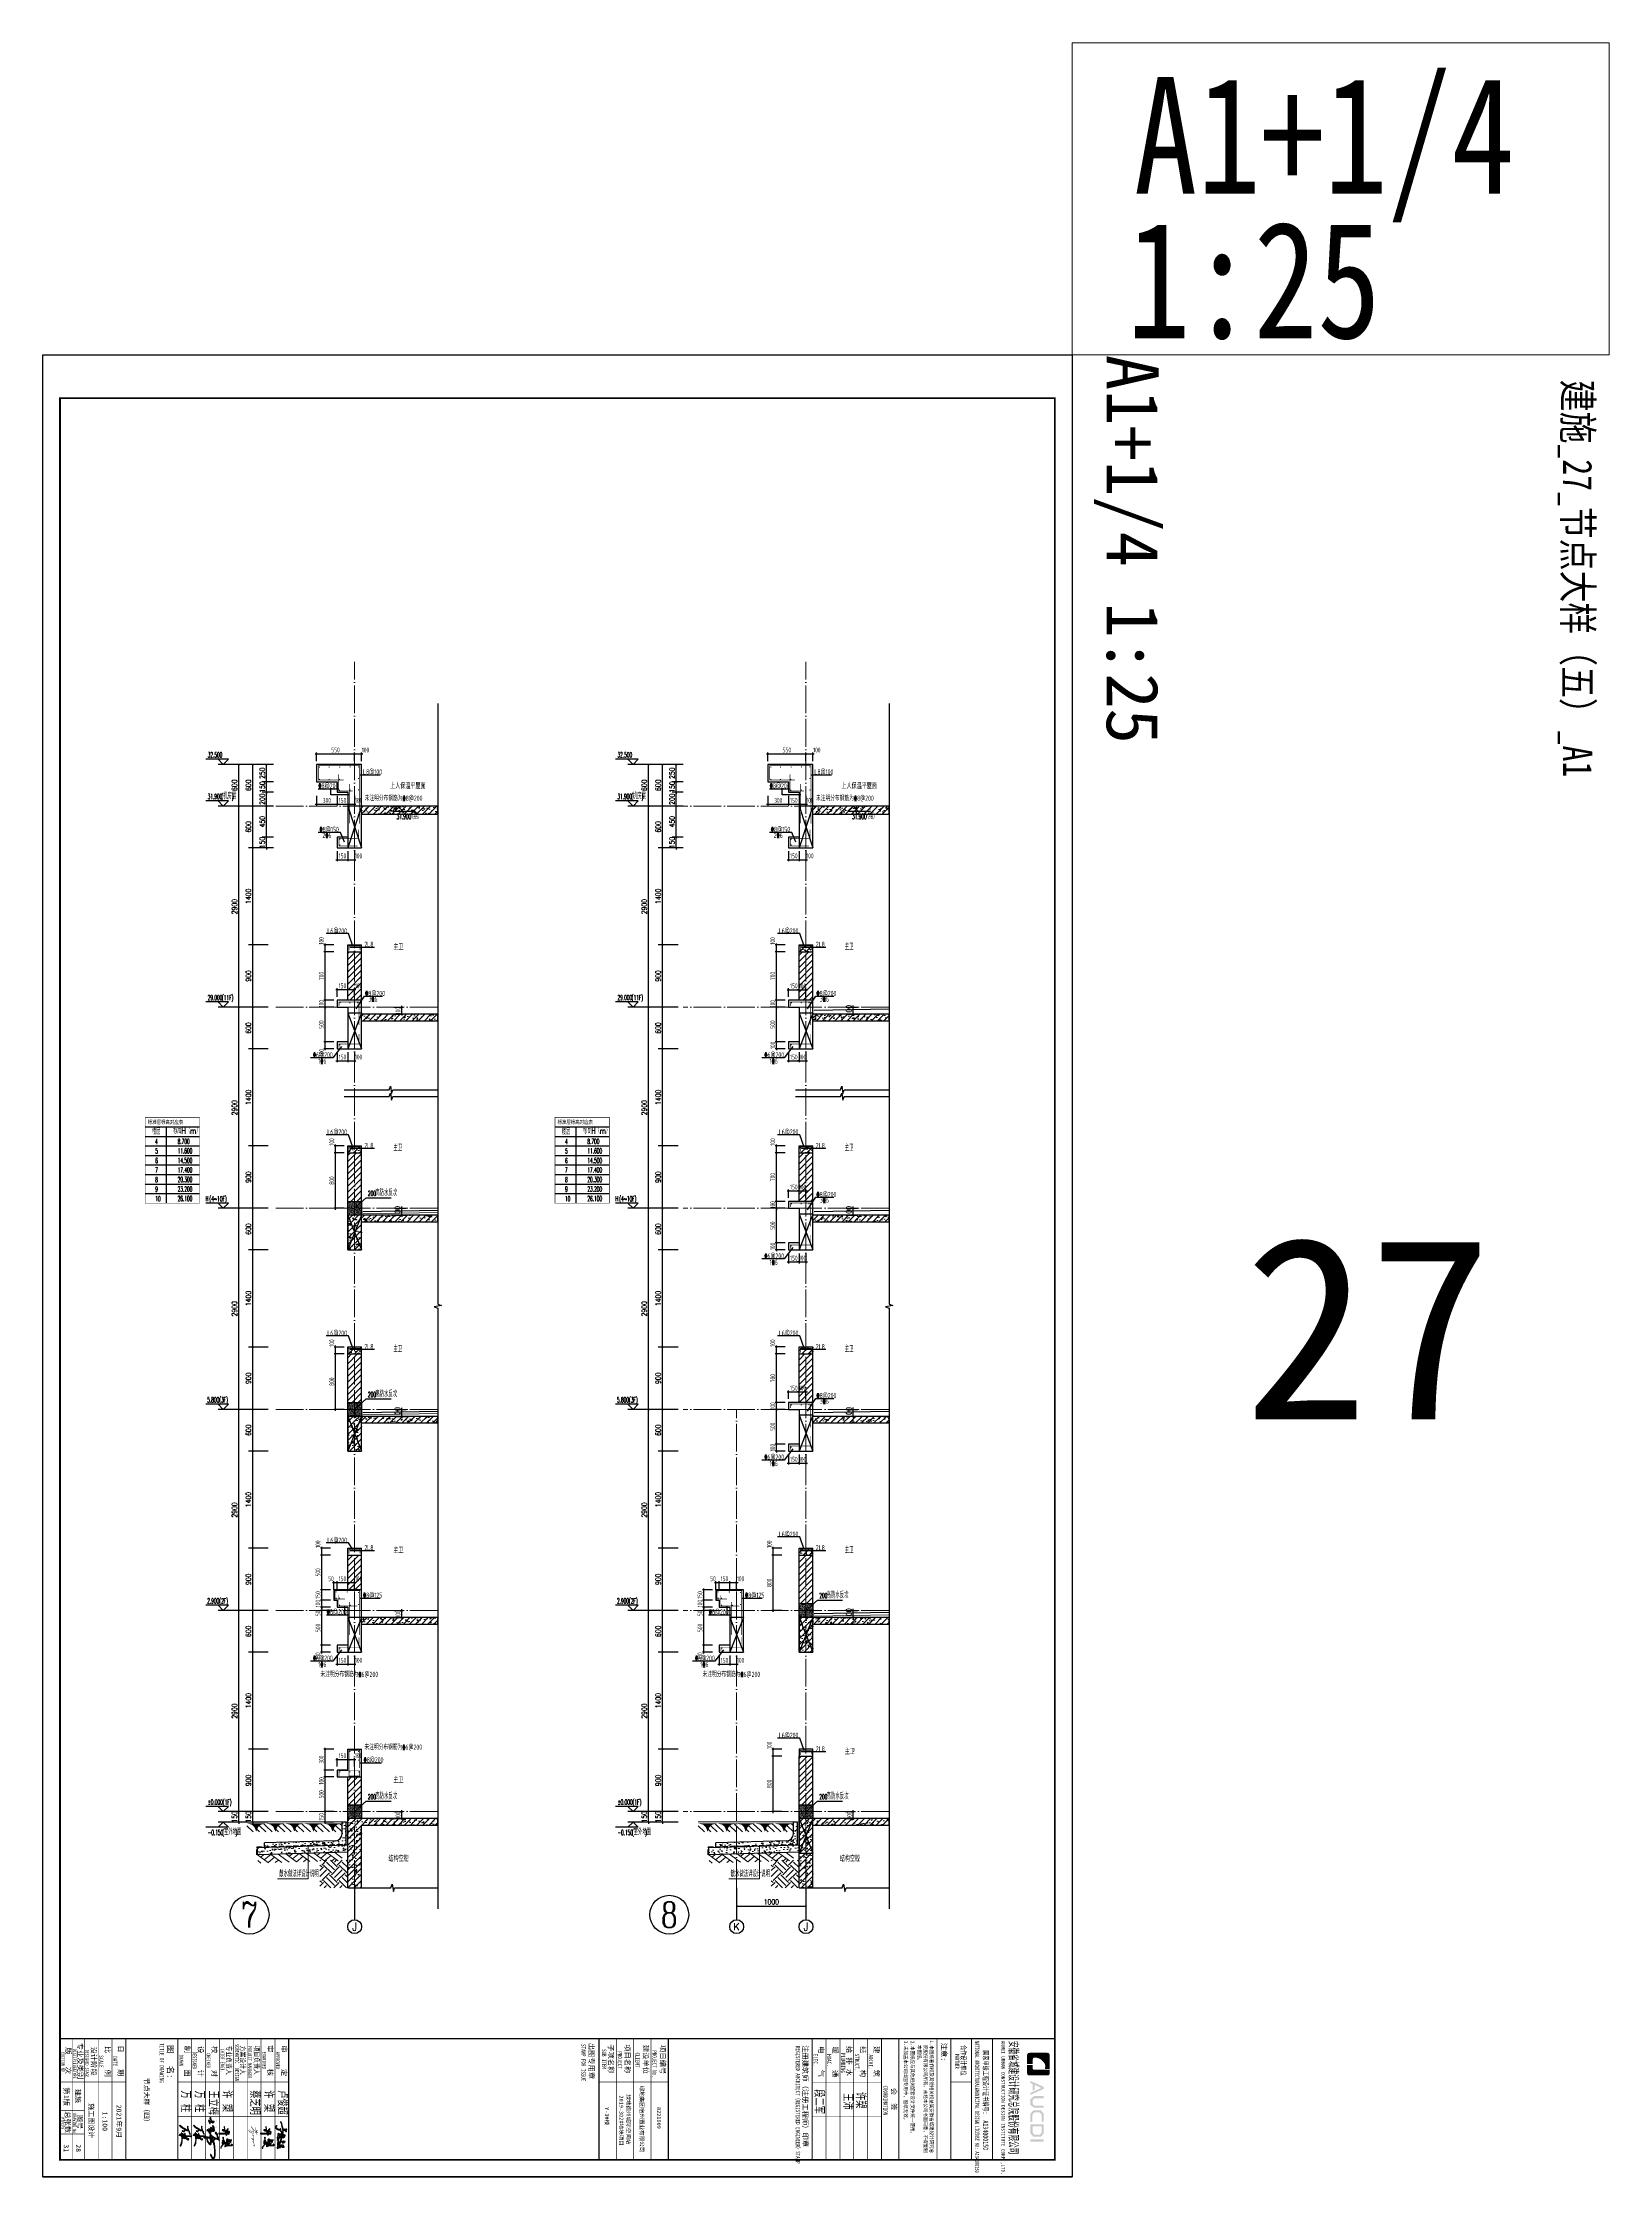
# Model space of a CAD drawing. Extents: x -668857 to 143095, y -247466 to 228182.
# Drawn here: x 59135 to 81735, y 147310 to 178091 of the extents above; entities that cross this region are included whole.
import ezdxf
from ezdxf.enums import TextEntityAlignment as Align

# ---------------------------------------------------------------- set-up
doc = ezdxf.new("R2010")
doc.units = 0
doc.header["$LTSCALE"] = 1000
doc.linetypes.add('DASH', pattern=[0.35, 0.25, -0.1])
doc.linetypes.add('DOTE', pattern=[2.42, 2, -0.2, 0.02, -0.2])
doc.layers.get('0').update_dxf_attribs({"linetype": 'CONTINUOUS'})
doc.layers.get('DEFPOINTS').update_dxf_attribs({"linetype": 'CONTINUOUS'})
for name, color, linetype in [('A-AXIS_TEXT', 7, 'CONTINUOUS'), ('AXIS', 3, 'CONTINUOUS'), ('C-Sheet-图框', 101, 'CONTINUOUS'), ('COLUMN', 4, 'CONTINUOUS'), ('DIM', 2, 'CONTINUOUS'), ('DIM_ELEV', 3, 'CONTINUOUS'), ('DIM_IDEN', 67, 'CONTINUOUS'), ('DIM_SYMB', 3, 'CONTINUOUS'), ('PUB_DIM', 3, 'CONTINUOUS'), ('PUB_TEXT', 2, 'CONTINUOUS'), ('REIN', 6, 'CONTINUOUS'), ('S-大样-砼线', 7, 'CONTINUOUS'), ('S-引出线', 40, 'CONTINUOUS'), ('TEXT', 2, 'CONTINUOUS'), ('WALL', 5, 'CONTINUOUS'), ('yichutu', 7, 'CONTINUOUS'), ('图签文字', 4, 'CONTINUOUS'), ('导图字', 7, 'CONTINUOUS'), ('看线', 251, 'CONTINUOUS'), ('立面-看线', 251, 'CONTINUOUS')]:
    doc.layers.add(name, color=color, linetype=linetype)
for name, color, linetype, lineweight in [('AXIS_TEXT', 7, 'CONTINUOUS', 20), ('DOTE', 19, 'DOTE', 9), ('PUB_HATCH', 8, 'CONTINUOUS', 9), ('内粉刷', 37, 'CONTINUOUS', 9), ('可改文字', 6, 'CONTINUOUS', 18), ('图框', 9, 'CONTINUOUS', 18), ('图签', 147, 'CONTINUOUS', 18), ('填充', 251, 'CONTINUOUS', 5), ('平面-排水沟', 86, 'CONTINUOUS', 15), ('立面-中轮廓线', 30, 'CONTINUOUS', 35), ('粉刷', 251, 'CONTINUOUS', 9)]:
    doc.layers.add(name, color=color, linetype=linetype, lineweight=lineweight)
doc.styles.add('_TCH_AXIS', font='COMPLEX', dxfattribs={"bigfont": 'GBCBIG'})
doc.styles.add('_TCH_DIM', font='SIMPLEX.shx', dxfattribs={"width": 0.7, "bigfont": 'GBCBIG.shx'})
doc.styles.add('_TCH_DIM_T3', font='SIMPLEX', dxfattribs={"width": 0.705882, "bigfont": 'GBCBIG'})
doc.styles.add('_TCH_LABEL', font='simhei.ttf')
doc.styles.add('C', font='simhei.ttf')
doc.styles.add('COMPLEX', font='COMPLEX')
doc.styles.add('DIM_FONT_T3', font='SIMPLEX', dxfattribs={"width": 0.705882, "bigfont": 'GBCBIG'})
doc.styles.add('HT', font='simhei.ttf')
doc.styles.add('TSSD_DIMENSION', font='Tssdeng.shx', dxfattribs={"width": 0.7, "bigfont": 'tssdchn.shx'})
doc.styles.add('TSSD_REIN', font='tssdeng.shx', dxfattribs={"width": 0.7, "height": 300, "bigfont": 'tssdchn.shx'})
doc.styles.add('w', font='tssdeng.shx', dxfattribs={"width": 0.8, "bigfont": 'tssdchn.shx'})
doc.styles.add('宋体', font='', dxfattribs={"height": 50})
doc.styles.add('建筑图签-1', font='simhei.ttf', dxfattribs={"width": 0.7})
doc.styles.add('建筑图签-2', font='TXT.shx', dxfattribs={"width": 0.5, "bigfont": 'HZTXT.shx'})
doc.styles.add('黑体', font='simhei.ttf')
doc.styles.get('宋体').set_extended_font_data('SimSun')
doc.dimstyles.new('_TCH_ARCH&&25', dxfattribs={"dimtxt": 74.375, "dimasz": 25, "dimexe": 62.5, "dimexo": 75, "dimgap": 25, "dimtad": 1, "dimdec": 0, "dimzin": 0, "dimdsep": 46, "dimtxsty": '_TCH_DIM_T3', "dimblk": 'ARCHTICK', "dimcen": 0.09, "dimclrt": 7, "dimazin": 0, "dimtfac": 1, "dimtdec": 0, "dimtix": 1, "dimtmove": 2, "dimatfit": 3, "dimldrblk": 'ARCHTICK', "dimfxl": 0, "dimtolj": 1, "dimtzin": 0, "dimarcsym": 0})
doc.dimstyles.new('TSSD_20_20', dxfattribs={"dimtxt": 60, "dimasz": 20, "dimexe": 20, "dimexo": 50, "dimgap": 20, "dimtad": 1, "dimdec": 0, "dimzin": 0, "dimdsep": 46, "dimtxsty": 'TSSD_DIMENSION', "dimblk": 'ARCHTICK', "dimblk1": 'ARCHTICK', "dimblk2": 'ARCHTICK', "dimcen": 0, "dimdle": 20, "dimclrt": 7, "dimadec": 0, "dimazin": 0, "dimtfac": 1, "dimtdec": 0, "dimtix": 1, "dimtmove": 2, "dimatfit": 3, "dimfxl": 0, "dimtolj": 1, "dimtzin": 0, "dimarcsym": 0})
pattern_1 = [(50, (28072.99, 249033.25), (143.452037, -12.550427), [15, -165]), (355, (28072.99, 249033.25), (-27.750267, 150.438427), [12, -132]), (100.4514, (28084.94, 249032.2), (115.701876, 137.88791), [12.74804, -140.22842]), (46.1842, (28072.99, 249073.25), (213.44821, -33.1038), [22.5, -247.5]), (96.6356, (28090.77, 249070.5), (186.93254, 194.82357), [19.12206, -210.3426]), (351.1842, (28072.99, 249073.25), (186.93239, 194.82372), [18, -198]), (21, (28092.99, 249063.25), (119.38141, -80.52378), [15, -165]), (326, (28092.99, 249063.25), (48.663066, 145.03001), [12, -132]), (71.4514, (28102.93, 249056.54), (168.044526, 64.5061), [12.74804, -140.22842]), (37.5, (28072.986, 249033.25), (2.431971, 66.578771), [0, -130.4, 0, -134, 0, -132.5]), (7.5, (28072.986, 249033.25), (52.613907, 78.882342), [0, -76.4, 0, -127.4, 0, -50.5]), (327.5, (28028.386, 249033.25), (106.764487, -4.510974), [0, -50, 0, -156, 0, -207]), (317.5, (28008.39, 249033.25), (116.637234, 20.020996), [0, -65, 0, -103.6, 0, -147])]
pattern_2 = [(45, (0, 0), (-44.1941738, 44.1941738), []), (50, (0, 0), (179.315046, -15.688034), [18.75, -206.25]), (355, (0, 0), (-34.687833, 188.048033), [15, -165]), (100.4514, (14.94, -1.3), (144.627345, 172.359886), [15.935047, -175.285528]), (46.1842, (0, 50), (266.810262, -41.379754), [28.125, -309.375]), (96.6356, (22.23, 46.55), (233.665676, 243.52947), [23.90257, -262.92825]), (351.1842, (0, 50), (233.665486, 243.52965), [22.5, -247.5]), (21, (25, 37.5), (149.226763, -100.654723), [18.75, -206.25]), (326, (25, 37.5), (60.828833, 181.28751), [15, -165]), (71.4514, (37.44, 29.11), (210.055657, 80.632624), [15.935047, -175.285528]), (37.5, (0, 0), (3.0399638, 83.2234635), [0, -163, 0, -167.5, 0, -165.625]), (7.5, (0, 0), (65.7673844, 98.602928), [0, -95.5, 0, -159.25, 0, -63.125]), (327.5, (-55.75, 0), (133.455609, -5.638718), [0, -62.5, 0, -195, 0, -258.75]), (317.5, (-80.75, 0), (145.796542, 25.026246), [0, -81.25, 0, -129.5, 0, -183.75])]
pattern_3 = [(45, (0, 44.88), (-44.1941915, 44.1941915), [])]
pattern_4 = [(45, (-956095.346, 321026.26), (-44.194174, 44.194174), []), (50, (-956095.35, 321026.26), (179.315046, -15.688034), [18.75, -206.25]), (355, (-956095.35, 321026.26), (-34.687833, 188.048033), [15, -165]), (100.4514, (-956080.4, 321024.95), (144.627345, 172.359886), [15.935047, -175.285528]), (46.1842, (-956095.35, 321076.26), (266.81026, -41.379754), [28.125, -309.375]), (96.6356, (-956073.1, 321072.8), (233.665676, 243.52947), [23.90257, -262.92825]), (351.1842, (-956095.35, 321076.26), (233.665486, 243.52965), [22.5, -247.5]), (21, (-956070.35, 321063.76), (149.226763, -100.654723), [18.75, -206.25]), (326, (-956070.35, 321063.76), (60.828833, 181.28751), [15, -165]), (71.4514, (-956057.91, 321055.37), (210.055657, 80.632624), [15.935047, -175.285528]), (37.5, (-956095.346, 321026.26), (3.039964, 83.2234635), [0, -163, 0, -167.5, 0, -165.625]), (7.5, (-956095.35, 321026.26), (65.767384, 98.602928), [0, -95.5, 0, -159.25, 0, -63.125]), (327.5, (-956151.096, 321026.26), (133.455609, -5.638718), [0, -62.5, 0, -195, 0, -258.75]), (317.5, (-956176.1, 321026.26), (145.796542, 25.026246), [0, -81.25, 0, -129.5, 0, -183.75])]
pattern_5 = [(45, (-956095.346, 321071.136), (-44.1941915, 44.1941915), [])]

# ---------------------------------------------------------------- blocks, each defined once
blk = doc.blocks.new('$LINEPAT$素土夯实')
at = {"color": 0}
for p, q in [((0, -210), (210, 0)), ((120, -300), (420, 0)), ((420, 0), (608, -188)), ((495, -300), (795, 0)), ((615, 0), (705, -90)), ((210, -210), (300, -300)), ((315, -105), (502, -293)), ((705, -300), (795, -210))]:
    blk.add_line(p, q, dxfattribs=at)
blk = doc.blocks.new('$LinePat$自然土壤')
at = {"color": 0}
for p, q in [((0, -90), (71, -19)), ((0, -300), (211, -89)), ((210, -300), (286, -224)), ((420, -300), (630, -90))]:
    blk.add_line(p, q, dxfattribs=at)
for points in [[(0, 0), (630, 0), (168, -45), (462, -45)], [(168, -45), (462, -45), (252, -132), (378, -132)], [(252, -132), (378, -132), (315, -300)]]:
    blk.add_solid(points, dxfattribs=at)
blk = doc.blocks.new('sanshui')
at = {"layer": '粉刷'}
h = blk.add_hatch(dxfattribs=at)
h.set_pattern_fill('混凝土', color=256, scale=20)
h.set_pattern_definition(pattern_1)
edge = h.paths.add_edge_path()
edge.add_line((346318, 427330), (346258, 427330))
edge.add_line((346258, 427330), (346258, 427160))
edge.add_arc((346158, 427160), 100, 271.7184, 360, ccw=False)
edge.add_line((346161, 427060), (345138, 427030))
edge.add_line((345138, 427030), (345138, 426970))
edge.add_line((345138, 426970), (346318, 427005))
edge.add_line((346318, 427005), (346318, 427330))
h = blk.add_hatch(dxfattribs=at)
h.set_pattern_fill('混凝土', color=256, scale=20)
h.set_pattern_definition(pattern_1)
h.paths.add_polyline_path([(346338, 426896), (346338, 426996), (345038, 426957), (345038, 426857)])
at = {"layer": 'COLUMN'}
for p, q in [((346258, 427330), (346318, 427330)), ((346258, 427160), (346258, 427330)), ((346318, 426995), (346318, 427330)), ((346338, 426996), (345038, 426957)), ((345038, 426857), (345038, 426957)), ((346161, 427060), (345138, 427030)), ((345138, 426960), (345138, 427030)), ((346338, 426896), (345038, 426857))]:
    blk.add_line(p, q, dxfattribs=at)
blk.add_arc((346158, 427160), 100, 271.7184, 0, dxfattribs=at)
at = {"layer": '立面-中轮廓线', "linetype": 'DASH', "ltscale": 0.3}
blk.add_lwpolyline([(345028, 426857), (345028, 426966), (346318, 427005)], dxfattribs=at)
at = {"layer": '粉刷'}
blk.add_line((344881, 427330), (346258, 427330), dxfattribs=at)
at = {"layer": '粉刷', "yscale": 0.4, "zscale": 0.4}
for name, p, xscale, rotation in [('$LinePat$自然土壤', (345157, 427310), -0.4369306507241237, 359.9999999999903), ('$LinePat$自然土壤', (345432, 427310), -0.4369306507241237, 359.9999999999903), ('$LinePat$自然土壤', (345707, 427310), -0.4369306507241237, 359.9999999999903), ('$LinePat$自然土壤', (345983, 427310), -0.4369306507241237, 359.9999999999903), ('$LinePat$自然土壤', (346258, 427310), -0.4369306507241237, 359.9999999999903), ('$LINEPAT$素土夯实', (345444, 426869), -0.5117605352322558, 1.718358001643932), ('$LINEPAT$素土夯实', (345851, 426881), -0.5117605352322558, 1.718358001643932), ('$LINEPAT$素土夯实', (346258, 426893), -0.5117605352322558, 1.718358001643932)]:
    blk.add_blockref(name, p, dxfattribs=dict(at, xscale=xscale, rotation=rotation))
blk = doc.blocks.new('院标1')
h = blk.add_hatch(color=150)
h.dxf.hatch_style = 1
edge = h.paths.add_edge_path()
edge.add_spline(control_points=[(116373, 648379), (116379, 648379), (116382, 648379), (116391, 648379), (116391, 648379), (116391, 648379), (116616, 648379), (116616, 648379), (116616, 648379), (116616, 648379), (116616, 648054), (116616, 648054), (116616, 648054), (116616, 648054), (116108, 648054), (116108, 648054), (116108, 648054), (116028, 648054), (115963, 648111), (115963, 648199), (115963, 648199), (115963, 648199), (115963, 649215), (115963, 649215), (115963, 649215), (115963, 649295), (116018, 649360), (116108, 649360), (116108, 649360), (116108, 649360), (116897, 649360), (116897, 649360), (116897, 649360), (116897, 649360), (116897, 649080), (116897, 649080), (116897, 649080), (116897, 649080), (116566, 649140), (116356, 648859), (116356, 648859), (116245, 648719), (116240, 648545), (116247, 648466), (116247, 648466), (116254, 648386), (116247, 648466), (116247, 648466), (116247, 648466), (116247, 648466), (116258, 648374), (116373, 648379)], knot_values=[0, 0, 0, 0, 0.0714286, 0.0714286, 0.0714286, 0.1071429, 0.1428571, 0.1428571, 0.1428571, 0.1785714, 0.2142857, 0.2142857, 0.2142857, 0.25, 0.2857143, 0.2857143, 0.2857143, 0.3214286, 0.3571429, 0.3571429, 0.3571429, 0.3928571, 0.4285714, 0.4285714, 0.4285714, 0.4642857, 0.5, 0.5, 0.5, 0.5357143, 0.5714286, 0.5714286, 0.5714286, 0.6071429, 0.6428571, 0.6428571, 0.6428571, 0.6785714, 0.7142857, 0.7142857, 0.7142857, 0.75, 0.7857143, 0.7857143, 0.7857143, 0.8214286, 0.8571429, 0.8571429, 0.8571429, 0.9285714, 1, 1, 1, 1], degree=3, periodic=0)
h = blk.add_hatch(color=150)
h.dxf.hatch_style = 1
edge = h.paths.add_edge_path()
edge.add_spline(control_points=[(117268, 649215), (117268, 649215), (117268, 648199), (117268, 648199), (117268, 648199), (117268, 648114), (117212, 648054), (117123, 648054), (117123, 648054), (117123, 648054), (116663, 648054), (116663, 648054), (116663, 648054), (116663, 648054), (116663, 648379), (116663, 648379), (116663, 648379), (116663, 648379), (116865, 648379), (116865, 648379), (116865, 648379), (116907, 648379), (116941, 648413), (116941, 648455), (116941, 648455), (116941, 648455), (116941, 649360), (116941, 649360), (116941, 649360), (116941, 649360), (117123, 649360), (117123, 649360), (117123, 649360), (117204, 649360), (117268, 649306), (117268, 649215)], knot_values=[0, 0, 0, 0, 0.1, 0.1, 0.1, 0.15, 0.2, 0.2, 0.2, 0.25, 0.3, 0.3, 0.3, 0.35, 0.4, 0.4, 0.4, 0.45, 0.5, 0.5, 0.5, 0.55, 0.6, 0.6, 0.6, 0.65, 0.7, 0.7, 0.7, 0.75, 0.8, 0.8, 0.8, 0.9, 1, 1, 1, 1], degree=3, periodic=0)
blk = doc.blocks.new('ljc')
at = {"linetype": 'Continuous'}
h = blk.add_hatch(color=0, dxfattribs=at)
h.paths.add_polyline_path([(2023, 1568), (2019, 1564), (2020, 1562), (2024, 1562), (2022, 1552), (1955, 1538), (1933, 1530), (1930, 1527), (1929, 1525), (1931, 1523), (1944, 1524), (1946, 1526), (1942, 1528), (1960, 1535), (1967, 1535), (1975, 1538), (1985, 1539), (1998, 1543), (2010, 1544), (2018, 1547), (2025, 1546), (2035, 1549), (2061, 1550), (2052, 1537), (2042, 1528), (2028, 1521), (2023, 1521), (2018, 1526), (2015, 1527), (2013, 1525), (2013, 1521), (2019, 1516), (2022, 1508), (2022, 1494), (2012, 1477), (2000, 1469), (1988, 1467), (1982, 1473), (1980, 1480), (1978, 1482), (1978, 1475), (1981, 1468), (1988, 1463), (1994, 1463), (2005, 1467), (2018, 1478), (2027, 1493), (2028, 1504), (2025, 1517), (2033, 1518), (2054, 1533), (2067, 1549), (2067, 1552), (2064, 1555), (2029, 1553), (2036, 1575), (2049, 1591), (2047, 1593), (2043, 1592), (2028, 1573), (2025, 1589), (2021, 1597), (2018, 1599), (2017, 1597), (2020, 1590)])
h.paths.add_polyline_path([(2081, 1522), (2081, 1528), (2075, 1541), (2093, 1562), (2097, 1572), (2094, 1577), (2087, 1576), (2089, 1572), (2092, 1572), (2091, 1567), (2080, 1551), (2066, 1537), (2065, 1535), (2067, 1533), (2073, 1535), (2077, 1523), (2077, 1513), (2072, 1496), (2072, 1492), (2074, 1490), (2078, 1494), (2083, 1510), (2099, 1510), (2119, 1507), (2119, 1500), (2116, 1496), (2108, 1493), (2087, 1496), (2084, 1492), (2087, 1489), (2103, 1488), (2122, 1483), (2140, 1484), (2148, 1482), (2152, 1486), (2152, 1491), (2148, 1488), (2125, 1488), (2114, 1490), (2124, 1499), (2126, 1509), (2121, 1512), (2119, 1511), (2108, 1514), (2124, 1523), (2132, 1532), (2130, 1535), (2121, 1536), (2115, 1533), (2109, 1533), (2123, 1555), (2121, 1559), (2114, 1557), (2116, 1564), (2115, 1569), (2111, 1573), (2105, 1572), (2093, 1554)])
h.paths.add_polyline_path([(2089, 1535), (2097, 1535), (2112, 1551), (2116, 1552), (2111, 1543), (2099, 1528), (2101, 1526), (2114, 1528), (2121, 1531), (2124, 1530), (2118, 1524), (2101, 1515), (2084, 1514), (2084, 1518)], flags=16)
h.paths.add_polyline_path([(2093, 1537), (2095, 1540), (2103, 1546), (2096, 1537)], flags=16)
h.paths.add_polyline_path([(2093, 1544), (2094, 1549), (2106, 1568), (2109, 1569), (2111, 1567), (2108, 1554), (2104, 1550)], flags=16)
h.paths.add_polyline_path([(2141, 1534), (2138, 1533), (2137, 1531), (2142, 1527), (2155, 1522), (2158, 1523), (2153, 1528)])
h.paths.add_polyline_path([(2175, 1522), (2173, 1524), (2172, 1546), (2183, 1545), (2185, 1547), (2183, 1557), (2178, 1566), (2177, 1561), (2180, 1556), (2181, 1550), (2175, 1550), (2170, 1554), (2169, 1574), (2171, 1574), (2175, 1569), (2176, 1571), (2170, 1579), (2167, 1579), (2165, 1577), (2164, 1562), (2166, 1553), (2163, 1553), (2162, 1551), (2167, 1547), (2169, 1537), (2169, 1524), (2166, 1521), (2165, 1517), (2168, 1513), (2170, 1513), (2173, 1517), (2180, 1517), (2178, 1502), (2175, 1500), (2167, 1499), (2175, 1496), (2180, 1497), (2183, 1500), (2184, 1511), (2187, 1521), (2185, 1523)])
h.paths.add_polyline_path([(2233, 1542), (2233, 1564), (2231, 1567), (2215, 1558), (2210, 1557), (2206, 1552), (2211, 1548), (2211, 1551), (2229, 1560), (2228, 1542), (2227, 1537), (2224, 1533), (2220, 1534), (2213, 1542), (2211, 1543), (2209, 1541), (2209, 1508), (2189, 1508), (2187, 1506), (2191, 1503), (2213, 1503), (2217, 1511), (2222, 1516), (2232, 1518), (2234, 1513), (2234, 1505), (2227, 1505), (2232, 1502), (2232, 1500), (2228, 1497), (2229, 1493), (2239, 1495), (2243, 1489), (2243, 1486), (2212, 1492), (2189, 1492), (2179, 1494), (2176, 1496), (2167, 1496), (2164, 1498), (2154, 1499), (2147, 1503), (2144, 1503), (2143, 1501), (2144, 1498), (2153, 1494), (2174, 1491), (2186, 1487), (2211, 1487), (2222, 1484), (2230, 1484), (2243, 1480), (2249, 1480), (2251, 1482), (2244, 1496), (2246, 1499), (2238, 1503), (2239, 1513), (2237, 1520), (2233, 1523), (2224, 1522), (2214, 1516), (2212, 1522), (2213, 1536), (2220, 1530), (2228, 1530), (2230, 1532)])
at = {"color": 0, "linetype": 'Continuous'}
for points in [[(1930, 1527), (1929, 1525), (1931, 1523), (1944, 1524), (1946, 1526), (1942, 1528), (1960, 1535), (1967, 1535), (1975, 1538), (1985, 1539), (1998, 1543), (2010, 1544), (2018, 1547), (2025, 1546), (2035, 1549), (2061, 1550), (2052, 1537), (2042, 1528), (2028, 1521), (2023, 1521), (2018, 1526), (2015, 1527), (2013, 1525), (2013, 1521), (2019, 1516), (2022, 1508), (2022, 1494), (2012, 1477), (2000, 1469), (1988, 1467), (1982, 1473), (1980, 1480), (1978, 1482), (1978, 1475), (1981, 1468), (1988, 1463), (1994, 1463), (2005, 1467), (2018, 1478), (2027, 1493), (2028, 1504), (2025, 1517), (2033, 1518), (2054, 1533), (2067, 1549), (2067, 1552), (2064, 1555), (2029, 1553), (2036, 1575), (2049, 1591), (2047, 1593), (2043, 1592), (2028, 1573), (2025, 1589), (2021, 1597), (2018, 1599), (2017, 1597), (2020, 1590), (2023, 1568), (2019, 1564), (2020, 1562), (2024, 1562), (2022, 1552), (1955, 1538), (1933, 1530), (1930, 1527)], [(2016, 1561), (2015, 1560), (2017, 1560), (2016, 1561)], [(2017, 1562), (2016, 1561), (2019, 1561), (2017, 1562)], [(2066, 1537), (2065, 1535), (2067, 1533), (2073, 1535), (2077, 1523), (2077, 1513), (2072, 1496), (2072, 1492), (2074, 1490), (2078, 1494), (2083, 1510), (2099, 1510), (2119, 1507), (2119, 1500), (2116, 1496), (2108, 1493), (2087, 1496), (2084, 1492), (2087, 1489), (2103, 1488), (2122, 1483), (2140, 1484), (2148, 1482), (2152, 1486), (2152, 1491), (2148, 1488), (2125, 1488), (2114, 1490), (2124, 1499), (2126, 1509), (2121, 1512), (2119, 1511), (2108, 1514), (2124, 1523), (2132, 1532), (2130, 1535), (2121, 1536), (2115, 1533), (2109, 1533), (2123, 1555), (2121, 1559), (2114, 1557), (2116, 1564), (2115, 1569), (2111, 1573), (2105, 1572), (2093, 1554), (2081, 1522), (2081, 1528), (2075, 1541), (2093, 1562), (2097, 1572), (2094, 1577), (2087, 1576), (2089, 1572), (2092, 1572), (2091, 1567), (2080, 1551), (2066, 1537)], [(2084, 1514), (2084, 1518), (2089, 1535), (2097, 1535), (2112, 1551), (2116, 1552), (2111, 1543), (2099, 1528), (2101, 1526), (2114, 1528), (2121, 1531), (2124, 1530), (2118, 1524), (2101, 1515), (2084, 1514)], [(2093, 1544), (2094, 1549), (2106, 1568), (2109, 1569), (2111, 1567), (2108, 1554), (2104, 1550), (2093, 1544)], [(2093, 1537), (2095, 1540), (2103, 1546), (2096, 1537), (2093, 1537)], [(2144, 1503), (2143, 1501), (2144, 1498), (2153, 1494), (2174, 1491), (2186, 1487), (2211, 1487), (2222, 1484), (2230, 1484), (2243, 1480), (2249, 1480), (2251, 1482), (2244, 1496), (2246, 1499), (2238, 1503), (2239, 1513), (2237, 1520), (2233, 1523), (2224, 1522), (2214, 1516), (2212, 1522), (2213, 1536), (2220, 1530), (2228, 1530), (2230, 1532), (2233, 1542), (2233, 1564), (2231, 1567), (2215, 1558), (2210, 1557), (2206, 1552), (2211, 1548), (2211, 1551), (2229, 1560), (2228, 1542), (2227, 1537), (2224, 1533), (2220, 1534), (2213, 1542), (2211, 1543), (2209, 1541), (2209, 1508), (2189, 1508), (2187, 1506), (2191, 1503), (2213, 1503), (2217, 1511), (2222, 1516), (2232, 1518), (2234, 1513), (2234, 1505), (2227, 1505), (2232, 1502), (2232, 1500), (2228, 1497), (2229, 1493), (2239, 1495), (2243, 1489), (2243, 1486), (2212, 1492), (2189, 1492), (2179, 1494), (2176, 1496), (2167, 1496), (2164, 1498), (2154, 1499), (2147, 1503), (2144, 1503)], [(2163, 1553), (2162, 1551), (2167, 1547), (2169, 1537), (2169, 1524), (2166, 1521), (2165, 1517), (2168, 1513), (2170, 1513), (2173, 1517), (2180, 1517), (2178, 1502), (2175, 1500), (2167, 1499), (2175, 1496), (2180, 1497), (2183, 1500), (2184, 1511), (2187, 1521), (2185, 1523), (2175, 1522), (2173, 1524), (2172, 1546), (2183, 1545), (2185, 1547), (2183, 1557), (2178, 1566), (2177, 1561), (2180, 1556), (2181, 1550), (2175, 1550), (2170, 1554), (2169, 1574), (2171, 1574), (2175, 1569), (2176, 1571), (2170, 1579), (2167, 1579), (2165, 1577), (2164, 1562), (2166, 1553), (2163, 1553)], [(2177, 1569), (2176, 1570), (2175, 1567), (2177, 1565), (2177, 1569)], [(2138, 1533), (2137, 1531), (2142, 1527), (2155, 1522), (2158, 1523), (2153, 1528), (2141, 1534), (2138, 1533)]]:
    blk.add_lwpolyline(points, dxfattribs=at)
blk = doc.blocks.new('A$C6AF37BC7')
h = blk.add_hatch(color=256)
h.paths.add_polyline_path([(660, -48), (672, -48), (678, -96)], flags=16)
h.paths.add_polyline_path([(708, 144), (702, 150), (660, 126), (672, 66), (666, 36), (456, -42), (366, -60), (294, -60), (276, -72), (288, -96), (456, -72), (612, -12), (564, -102), (552, -114), (546, -96), (534, -102), (534, -138), (558, -144), (654, -18), (654, 6), (672, 12), (678, -30), (648, -30), (642, -54), (654, -84), (654, -138), (684, -168), (708, -156), (714, -60), (804, -108), (948, -228), (1038, -258), (1062, -258), (1074, -246), (1056, -228), (1032, -228), (954, -192), (786, -60), (708, -30), (714, 24), (756, 30), (816, 54), (954, 48), (972, 66), (948, 84), (810, 84), (702, 48), (690, 120), (726, 132), (720, 144)])
h.paths.add_polyline_path([(852, 216), (864, 216), (870, 174), (840, 198)], flags=16)
h.paths.add_polyline_path([(-312, 282), (-318, 288), (-336, 288), (-348, 276), (-246, 180), (-222, 192), (-222, 210)], flags=17)
h.paths.add_polyline_path([(546, 330), (552, 330), (564, 300), (558, 216), (486, 174), (462, 180), (438, 222)], flags=16)
h.paths.add_polyline_path([(-102, 342), (-48, 336), (-18, 324), (18, 324), (-36, 246), (-174, 96), (-156, 246), (-132, 306)], flags=16)
h.paths.add_polyline_path([(-66, 366), (-72, 372), (-108, 372), (-138, 342), (-168, 288), (-192, 192), (-204, 18), (-228, -78), (-228, 6), (-258, 42), (-306, 48), (-438, 12), (-456, 12), (-468, 24), (-498, 0), (-486, -12), (-420, -12), (-318, 18), (-270, 18), (-252, -6), (-252, -102), (-264, -138), (-240, -156), (-216, -132), (-192, -72), (-174, 60), (-108, 66), (12, 108), (0, 0), (0, -366), (-18, -342), (-24, -372), (-6, -396), (24, -396), (24, -78), (42, 120), (108, 132), (132, 144), (144, 162), (132, 174), (66, 162), (48, 210), (48, 240), (18, 240), (12, 138), (-144, 90), (-114, 138), (-24, 228), (54, 330), (36, 354), (-18, 354)])
h.paths.add_polyline_path([(756, 378), (750, 384), (732, 384), (714, 366), (732, 360), (738, 324), (714, 180), (714, 156), (726, 144), (750, 162), (762, 366)])
h.paths.add_polyline_path([(498, 516), (492, 522), (474, 516), (492, 474), (486, 378), (444, 336), (468, 324), (552, 366), (426, 246), (408, 210), (414, 192), (462, 150), (504, 150), (552, 180), (552, 138), (570, 132), (582, 150), (588, 198), (666, 258), (648, 246), (690, 240), (702, 258), (666, 294), (588, 240), (588, 324), (564, 348), (630, 402), (654, 426), (654, 438), (636, 444), (534, 390), (576, 432), (618, 456), (630, 480), (606, 486), (570, 462), (516, 408), (516, 492)])
h.paths.add_polyline_path([(846, 594), (840, 600), (828, 600), (798, 570), (780, 522), (792, 516), (840, 570), (852, 516), (864, 264), (840, 246), (792, 246), (786, 258), (804, 294), (804, 324), (786, 330), (756, 264), (756, 240), (810, 204), (786, 174), (792, 162), (822, 186), (888, 102), (900, 96), (918, 114), (894, 216), (882, 510), (870, 570)])
at = {"linetype": 'Continuous'}
for points in [[(-66, 366), (-72, 372), (-108, 372), (-138, 342), (-168, 288), (-192, 192), (-204, 18), (-228, -78), (-228, 6), (-258, 42), (-306, 48), (-438, 12), (-456, 12), (-468, 24), (-498, 0), (-486, -12), (-420, -12), (-318, 18), (-270, 18), (-252, -6), (-252, -102), (-264, -138), (-240, -156), (-216, -132), (-192, -72), (-174, 60), (-108, 66), (12, 108), (0, 0), (0, -366), (-18, -342), (-24, -372), (-6, -396), (24, -396), (24, -78), (42, 120), (108, 132), (132, 144), (144, 162), (132, 174), (66, 162), (48, 210), (48, 240), (18, 240), (12, 138), (-144, 90), (-114, 138), (-24, 228), (54, 330), (36, 354), (-18, 354), (-66, 366)], [(-312, 282), (-318, 288), (-336, 288), (-348, 276), (-246, 180), (-222, 192), (-222, 210), (-312, 282)], [(-102, 342), (-48, 336), (-18, 324), (18, 324), (-36, 246), (-174, 96), (-156, 246), (-132, 306), (-102, 342)], [(708, 144), (702, 150), (660, 126), (672, 66), (666, 36), (456, -42), (366, -60), (294, -60), (276, -72), (288, -96), (456, -72), (612, -12), (564, -102), (552, -114), (546, -96), (534, -102), (534, -138), (558, -144), (654, -18), (654, 6), (672, 12), (678, -30), (648, -30), (642, -54), (654, -84), (654, -138), (684, -168), (708, -156), (714, -60), (804, -108), (948, -228), (1038, -258), (1062, -258), (1074, -246), (1056, -228), (1032, -228), (954, -192), (786, -60), (708, -30), (714, 24), (756, 30), (816, 54), (954, 48), (972, 66), (948, 84), (810, 84), (702, 48), (690, 120), (726, 132), (720, 144), (708, 144)], [(498, 516), (492, 522), (474, 516), (492, 474), (486, 378), (444, 336), (468, 324), (552, 366), (426, 246), (408, 210), (414, 192), (462, 150), (504, 150), (552, 180), (552, 138), (570, 132), (582, 150), (588, 198), (666, 258), (648, 246), (690, 240), (702, 258), (666, 294), (588, 240), (588, 324), (564, 348), (630, 402), (654, 426), (654, 438), (636, 444), (534, 390), (576, 432), (618, 456), (630, 480), (606, 486), (570, 462), (516, 408), (516, 492), (498, 516)], [(546, 330), (552, 330), (564, 300), (558, 216), (486, 174), (462, 180), (438, 222), (546, 330)], [(756, 378), (750, 384), (732, 384), (714, 366), (732, 360), (738, 324), (714, 180), (714, 156), (726, 144), (750, 162), (762, 366), (756, 378)], [(846, 594), (840, 600), (828, 600), (798, 570), (780, 522), (792, 516), (840, 570), (852, 516), (864, 264), (840, 246), (792, 246), (786, 258), (804, 294), (804, 324), (786, 330), (756, 264), (756, 240), (810, 204), (786, 174), (792, 162), (822, 186), (888, 102), (900, 96), (918, 114), (894, 216), (882, 510), (870, 570), (846, 594)], [(852, 216), (864, 216), (870, 174), (840, 198), (852, 216)], [(660, -48), (672, -48), (678, -96), (660, -48)]]:
    blk.add_lwpolyline(points, dxfattribs=at)
blk = doc.blocks.new('GFDDDDRG')
at = {"linetype": 'Continuous'}
h = blk.add_hatch(color=256, dxfattribs=at)
h.paths.add_polyline_path([(897805, -158637), (897807, -158635), (897807, -158631), (897799, -158625), (897787, -158637), (897769, -158637), (897738, -158625), (897688, -158595), (897657, -158571), (897649, -158568), (897588, -158517), (897568, -158497), (897559, -158502), (897559, -158506), (897571, -158514), (897579, -158523), (897652, -158581), (897658, -158583), (897672, -158595), (897730, -158632), (897765, -158647), (897786, -158650), (897798, -158646)])
h.paths.add_polyline_path([(897868, -158758), (897870, -158757), (897868, -158743), (897856, -158722), (897846, -158692), (897838, -158680), (897825, -158644), (897822, -158641), (897820, -158631), (897816, -158623), (897811, -158602), (897805, -158589), (897801, -158560), (897801, -158535), (897798, -158527), (897792, -158539), (897792, -158571), (897802, -158616), (897810, -158631), (897811, -158640), (897823, -158670), (897829, -158679), (897835, -158698), (897849, -158727), (897849, -158733), (897858, -158760), (897862, -158763)])
h.paths.add_polyline_path([(897717, -158653), (897718, -158652), (897718, -158647), (897711, -158643), (897685, -158665), (897679, -158667), (897642, -158656), (897636, -158659), (897634, -158667), (897642, -158673), (897655, -158673), (897666, -158677), (897687, -158679), (897700, -158671)])
h.paths.add_polyline_path([(897903, -158820), (897904, -158818), (897904, -158815), (897898, -158809), (897876, -158814), (897853, -158814), (897738, -158802), (897723, -158772), (897717, -158751), (897717, -158739), (897712, -158734), (897705, -158736), (897703, -158745), (897712, -158770), (897712, -158776), (897724, -158799), (897706, -158800), (897681, -158797), (897673, -158782), (897667, -158776), (897691, -158790), (897696, -158790), (897699, -158787), (897694, -158778), (897678, -158770), (897648, -158749), (897643, -158742), (897627, -158725), (897625, -158721), (897618, -158719), (897612, -158725), (897643, -158758), (897664, -158787), (897669, -158794), (897655, -158796), (897628, -158790), (897618, -158790), (897612, -158775), (897613, -158772), (897637, -158772), (897642, -158775), (897645, -158769), (897642, -158766), (897618, -158763), (897610, -158764), (897604, -158748), (897600, -158743), (897592, -158746), (897597, -158764), (897568, -158769), (897562, -158772), (897555, -158781), (897559, -158790), (897562, -158788), (897591, -158793), (897607, -158799), (897616, -158827), (897622, -158863), (897624, -158937), (897622, -158955), (897619, -158962), (897621, -158973), (897618, -158977), (897618, -158989), (897610, -159012), (897610, -159021), (897586, -159073), (897577, -159084), (897579, -159091), (897585, -159096), (897592, -159093), (897604, -159072), (897616, -159042), (897625, -159013), (897633, -158968), (897636, -158931), (897634, -158875), (897631, -158863), (897630, -158836), (897621, -158799), (897636, -158803), (897670, -158806), (897672, -158811), (897666, -158829), (897676, -158839), (897679, -158836), (897679, -158827), (897687, -158814), (897687, -158808), (897718, -158809), (897732, -158812), (897751, -158829), (897763, -158835), (897777, -158838), (897780, -158832), (897754, -158820), (897748, -158812), (897879, -158826), (897889, -158826)])
h.paths.add_polyline_path([(897822, -158907), (897823, -158905), (897823, -158893), (897820, -158889), (897813, -158887), (897808, -158890), (897805, -158896), (897810, -158902), (897805, -158905), (897798, -158904), (897777, -158893), (897738, -158865), (897733, -158859), (897715, -158847), (897703, -158835), (897697, -158835), (897693, -158841), (897693, -158853), (897696, -158859), (897684, -158853), (897667, -158851), (897658, -158859), (897654, -158857), (897640, -158842), (897634, -158845), (897645, -158865), (897658, -158874), (897669, -158874), (897675, -158865), (897681, -158865), (897709, -158880), (897715, -158872), (897706, -158850), (897789, -158913), (897801, -158917), (897811, -158917), (897822, -158910)], flags=17)
h = blk.add_hatch(color=256, dxfattribs=at)
h.paths.add_polyline_path([(898205, -158637), (898207, -158635), (898207, -158631), (898199, -158625), (898187, -158637), (898169, -158637), (898138, -158625), (898088, -158595), (898057, -158571), (898049, -158568), (897988, -158517), (897968, -158497), (897959, -158502), (897959, -158506), (897971, -158514), (897979, -158523), (898052, -158581), (898058, -158583), (898072, -158595), (898130, -158632), (898165, -158647), (898186, -158650), (898198, -158646)])
h.paths.add_polyline_path([(898268, -158758), (898270, -158757), (898268, -158743), (898256, -158722), (898246, -158692), (898238, -158680), (898225, -158644), (898222, -158641), (898220, -158631), (898216, -158623), (898211, -158602), (898205, -158589), (898201, -158560), (898201, -158535), (898198, -158527), (898192, -158539), (898192, -158571), (898202, -158616), (898210, -158631), (898211, -158640), (898223, -158670), (898229, -158679), (898235, -158698), (898249, -158727), (898249, -158733), (898258, -158760), (898262, -158763)])
h.paths.add_polyline_path([(898117, -158653), (898118, -158652), (898118, -158647), (898111, -158643), (898085, -158665), (898079, -158667), (898042, -158656), (898036, -158659), (898034, -158667), (898042, -158673), (898055, -158673), (898066, -158677), (898087, -158679), (898100, -158671)])
h.paths.add_polyline_path([(898303, -158820), (898304, -158818), (898304, -158815), (898298, -158809), (898276, -158814), (898253, -158814), (898138, -158802), (898123, -158772), (898117, -158751), (898117, -158739), (898112, -158734), (898105, -158736), (898103, -158745), (898112, -158770), (898112, -158776), (898124, -158799), (898106, -158800), (898081, -158797), (898073, -158782), (898067, -158776), (898091, -158790), (898096, -158790), (898099, -158787), (898094, -158778), (898078, -158770), (898048, -158749), (898043, -158742), (898027, -158725), (898025, -158721), (898018, -158719), (898012, -158725), (898043, -158758), (898064, -158787), (898069, -158794), (898055, -158796), (898028, -158790), (898018, -158790), (898012, -158775), (898013, -158772), (898037, -158772), (898042, -158775), (898045, -158769), (898042, -158766), (898018, -158763), (898010, -158764), (898004, -158748), (898000, -158743), (897992, -158746), (897997, -158764), (897968, -158769), (897962, -158772), (897955, -158781), (897959, -158790), (897962, -158788), (897991, -158793), (898007, -158799), (898016, -158827), (898022, -158863), (898024, -158937), (898022, -158955), (898019, -158962), (898021, -158973), (898018, -158977), (898018, -158989), (898010, -159012), (898010, -159021), (897986, -159073), (897977, -159084), (897979, -159091), (897985, -159096), (897992, -159093), (898004, -159072), (898016, -159042), (898025, -159013), (898033, -158968), (898036, -158931), (898034, -158875), (898031, -158863), (898030, -158836), (898021, -158799), (898036, -158803), (898070, -158806), (898072, -158811), (898066, -158829), (898076, -158839), (898079, -158836), (898079, -158827), (898087, -158814), (898087, -158808), (898118, -158809), (898132, -158812), (898151, -158829), (898163, -158835), (898177, -158838), (898180, -158832), (898154, -158820), (898148, -158812), (898279, -158826), (898289, -158826)])
h.paths.add_polyline_path([(898222, -158907), (898223, -158905), (898223, -158893), (898220, -158889), (898213, -158887), (898208, -158890), (898205, -158896), (898210, -158902), (898205, -158905), (898198, -158904), (898177, -158893), (898138, -158865), (898133, -158859), (898115, -158847), (898103, -158835), (898097, -158835), (898093, -158841), (898093, -158853), (898096, -158859), (898084, -158853), (898067, -158851), (898058, -158859), (898054, -158857), (898040, -158842), (898034, -158845), (898045, -158865), (898058, -158874), (898069, -158874), (898075, -158865), (898081, -158865), (898109, -158880), (898115, -158872), (898106, -158850), (898189, -158913), (898201, -158917), (898211, -158917), (898222, -158910)], flags=17)
h = blk.add_hatch(color=0, dxfattribs=at)
h.paths.add_polyline_path([(898707, -158934), (898709, -158931), (898704, -158917), (898704, -158899), (898689, -158885), (898689, -158873), (898666, -158819), (898649, -158761), (898612, -158709), (898600, -158709), (898591, -158724), (898612, -158741), (898635, -158778), (898646, -158819), (898672, -158873), (898672, -158885), (898640, -158876), (898594, -158873), (898565, -158865), (898488, -158816), (898421, -158686), (898396, -158649), (898373, -158626), (898361, -158626), (898352, -158634), (898349, -158652), (898364, -158654), (898370, -158649), (898396, -158680), (898459, -158798), (898439, -158796), (898430, -158807), (898430, -158816), (898453, -158842), (898462, -158842), (898465, -158836), (898453, -158822), (898470, -158830), (898485, -158853), (898479, -158856), (898465, -158850), (898401, -158847), (898384, -158842), (898263, -158842), (898257, -158847), (898257, -158856), (898263, -158862), (898427, -158868), (898488, -158876), (898499, -158888), (898496, -158891), (898473, -158882), (898450, -158888), (898439, -158899), (898442, -158919), (898473, -158948), (898453, -158968), (898453, -158994), (898447, -159009), (898450, -159020), (898447, -159029), (898424, -159017), (898387, -158977), (898364, -158931), (898358, -158902), (898347, -158882), (898344, -158908), (898355, -158954), (898373, -158989), (898410, -159032), (898439, -159049), (898459, -159049), (898468, -159035), (898468, -159009), (898476, -158974), (898488, -158974), (898514, -158986), (898525, -158977), (898519, -158966), (898499, -158957), (898459, -158911), (898485, -158908), (898502, -158914), (898491, -158917), (898488, -158922), (898519, -158942), (898522, -158966), (898528, -158971), (898542, -159046), (898548, -159058), (898554, -159107), (898560, -159118), (898568, -159230), (898563, -159377), (898557, -159409), (898545, -159438), (898534, -159449), (898522, -159449), (898505, -159432), (898468, -159349), (898462, -159343), (898456, -159346), (898456, -159363), (898476, -159418), (898496, -159452), (898517, -159470), (898528, -159472), (898542, -159467), (898557, -159452), (898574, -159418), (898583, -159363), (898586, -159216), (898580, -159138), (898574, -159121), (898563, -159032), (898540, -158951), (898545, -158951), (898557, -158940), (898551, -158928), (898534, -158922), (898554, -158919), (898557, -158905), (898548, -158899), (898525, -158896), (898517, -158885), (898571, -158891), (898580, -158899), (898600, -158894), (898684, -158911), (898701, -158937)])
h.paths.add_polyline_path([(898519, -158859), (898522, -158862), (898508, -158859), (898502, -158850)], flags=16)
h.paths.add_polyline_path([(898344, -158876), (898347, -158879), (898347, -158868), (898341, -158873)], flags=17)
h.paths.add_polyline_path([(898476, -159222), (898479, -159216), (898459, -159176), (898447, -159167), (898445, -159182), (898456, -159207), (898456, -159225), (898468, -159233)], flags=17)
h.paths.add_polyline_path([(898519, -158410), (898522, -158410), (898517, -158413)], flags=16)
h.paths.add_polyline_path([(898557, -158404), (898560, -158401), (898560, -158392), (898551, -158387), (898514, -158392), (898502, -158390), (898485, -158358), (898459, -158286), (898450, -158277), (898445, -158277), (898436, -158289), (898482, -158392), (898462, -158392), (898427, -158381), (898413, -158352), (898398, -158358), (898396, -158369), (898419, -158418), (898421, -158436), (898433, -158453), (898442, -158450), (898442, -158430), (898433, -158398), (898470, -158413), (898496, -158415), (898508, -158430), (898522, -158427), (898534, -158415)])
h.paths.add_polyline_path([(898563, -158600), (898565, -158597), (898560, -158588), (898554, -158554), (898522, -158508), (898511, -158513), (898508, -158528), (898528, -158548), (898534, -158559), (898537, -158577), (898522, -158582), (898465, -158565), (898453, -158565), (898447, -158571), (898447, -158580), (898456, -158588), (898522, -158614), (898528, -158620), (898537, -158617), (898508, -158600)])
h.paths.add_polyline_path([(898571, -158654), (898574, -158652), (898571, -158634), (898554, -158626), (898551, -158631), (898560, -158640), (898540, -158649), (898499, -158646), (898436, -158617), (898413, -158594), (898401, -158600), (898401, -158614), (898427, -158654), (898468, -158692), (898476, -158692), (898479, -158686), (898442, -158640), (898508, -158669), (898551, -158666)])
h.paths.add_polyline_path([(898629, -158545), (898632, -158542), (898623, -158531), (898617, -158531), (898606, -158545), (898603, -158562), (898594, -158574), (898614, -158577)])
h.paths.add_polyline_path([(898649, -158413), (898652, -158410), (898652, -158398), (898632, -158355), (898632, -158341), (898623, -158335), (898614, -158352), (898635, -158404), (898632, -158410), (898637, -158418)])
h = blk.add_hatch(color=0, dxfattribs=at)
h.dxf.hatch_style = 1
h.paths.add_polyline_path([(899783, -158695), (899785, -158695), (899787, -158697), (899789, -158696), (899791, -158699), (899801, -158706), (899787, -158710)], flags=16)
h.paths.add_polyline_path([(899767, -158687), (899770, -158687), (899774, -158691), (899774, -158695), (899777, -158706), (899777, -158711), (899762, -158712), (899756, -158711), (899755, -158709), (899754, -158704), (899761, -158693)], flags=16)
h.paths.add_polyline_path([(899567, -158635), (899579, -158637), (899582, -158640), (899585, -158640), (899587, -158643), (899593, -158645), (899594, -158647), (899599, -158652), (899601, -158655), (899611, -158663), (899611, -158667), (899618, -158673), (899620, -158678), (899624, -158681), (899626, -158687), (899628, -158690), (899628, -158691), (899625, -158692), (899623, -158695), (899615, -158695), (899612, -158697), (899600, -158696), (899583, -158684), (899583, -158683), (899573, -158673), (899573, -158671), (899565, -158660), (899565, -158657), (899563, -158654), (899563, -158639)], flags=16)
h.paths.add_polyline_path([(899571, -158627), (899570, -158626), (899562, -158628), (899556, -158634), (899554, -158642), (899553, -158655), (899555, -158656), (899558, -158668), (899561, -158674), (899564, -158676), (899566, -158680), (899571, -158684), (899570, -158686), (899572, -158687), (899580, -158695), (899582, -158695), (899585, -158699), (899595, -158704), (899607, -158707), (899611, -158709), (899615, -158706), (899623, -158704), (899625, -158703), (899629, -158702), (899631, -158699), (899634, -158699), (899634, -158702), (899638, -158707), (899640, -158713), (899643, -158715), (899643, -158719), (899646, -158722), (899648, -158731), (899651, -158732), (899651, -158735), (899655, -158742), (899655, -158745), (899656, -158746), (899657, -158750), (899660, -158755), (899660, -158758), (899663, -158761), (899667, -158775), (899668, -158777), (899670, -158785), (899672, -158789), (899672, -158792), (899676, -158803), (899676, -158807), (899680, -158815), (899679, -158819), (899682, -158823), (899683, -158833), (899685, -158835), (899684, -158837), (899686, -158839), (899687, -158851), (899688, -158854), (899693, -158908), (899692, -158917), (899691, -158921), (899688, -158923), (899685, -158921), (899684, -158918), (899681, -158915), (899679, -158910), (899663, -158885), (899659, -158882), (899656, -158877), (899652, -158874), (899652, -158872), (899649, -158871), (899649, -158867), (899647, -158866), (899646, -158867), (899640, -158861), (899635, -158862), (899631, -158867), (899634, -158870), (899634, -158873), (899637, -158877), (899638, -158880), (899647, -158891), (899648, -158895), (899651, -158897), (899651, -158900), (899655, -158906), (899656, -158909), (899674, -158928), (899681, -158932), (899684, -158935), (899683, -158938), (899686, -158940), (899687, -158947), (899689, -158948), (899689, -158951), (899691, -158955), (899695, -158966), (899695, -158979), (899690, -158977), (899686, -158974), (899683, -158967), (899675, -158963), (899669, -158964), (899667, -158967), (899667, -158971), (899671, -158974), (899671, -158976), (899683, -158993), (899684, -158999), (899691, -159006), (899693, -159012), (899696, -159015), (899695, -159016), (899705, -159037), (899705, -159040), (899710, -159051), (899714, -159067), (899715, -159068), (899715, -159077), (899718, -159085), (899716, -159091), (899712, -159091), (899707, -159087), (899705, -159087), (899702, -159083), (899698, -159082), (899695, -159077), (899686, -159071), (899681, -159073), (899678, -159076), (899679, -159079), (899689, -159088), (899695, -159091), (899701, -159096), (899703, -159096), (899706, -159099), (899713, -159103), (899719, -159103), (899725, -159099), (899727, -159091), (899726, -159072), (899723, -159066), (899723, -159062), (899717, -159047), (899715, -159038), (899712, -159035), (899709, -159023), (899703, -159013), (899702, -159009), (899697, -159003), (899697, -159001), (899695, -158999), (899691, -158989), (899695, -158991), (899703, -158988), (899703, -158983), (899705, -158981), (899705, -158973), (899701, -158955), (899698, -158949), (899692, -158933), (899697, -158931), (899700, -158924), (899699, -158921), (899702, -158919), (899703, -158910), (899702, -158897), (899700, -158895), (899701, -158887), (899700, -158881), (899699, -158879), (899699, -158864), (899697, -158859), (899698, -158858), (899695, -158855), (899696, -158847), (899695, -158839), (899693, -158836), (899690, -158816), (899687, -158815), (899686, -158804), (899681, -158791), (899677, -158775), (899675, -158773), (899675, -158771), (899671, -158762), (899670, -158757), (899663, -158742), (899663, -158739), (899659, -158734), (899659, -158731), (899656, -158728), (899656, -158725), (899651, -158716), (899650, -158712), (899646, -158708), (899646, -158706), (899643, -158704), (899643, -158702), (899639, -158694), (899647, -158688), (899657, -158679), (899664, -158669), (899666, -158665), (899671, -158660), (899671, -158647), (899669, -158646), (899663, -158651), (899658, -158660), (899658, -158663), (899643, -158680), (899636, -158686), (899634, -158686), (899631, -158679), (899626, -158674), (899625, -158671), (899621, -158667), (899619, -158663), (899615, -158659), (899613, -158655), (899593, -158636), (899581, -158630), (899578, -158630), (899575, -158627)])
h.paths.add_polyline_path([(899631, -158530), (899631, -158529), (899627, -158529), (899623, -158533), (899624, -158542), (899630, -158553), (899632, -158555), (899633, -158560), (899637, -158564), (899638, -158567), (899642, -158571), (899643, -158575), (899647, -158577), (899647, -158579), (899660, -158595), (899660, -158597), (899663, -158599), (899664, -158604), (899669, -158611), (899670, -158616), (899674, -158624), (899674, -158629), (899676, -158631), (899677, -158637), (899679, -158639), (899680, -158647), (899683, -158653), (899683, -158655), (899684, -158656), (899686, -158666), (899692, -158684), (899692, -158689), (899699, -158722), (899699, -158724), (899701, -158736), (899700, -158752), (899702, -158755), (899702, -158775), (899699, -158788), (899696, -158787), (899693, -158783), (899689, -158782), (899686, -158784), (899686, -158788), (899693, -158795), (899702, -158799), (899707, -158796), (899710, -158788), (899711, -158779), (899709, -158775), (899711, -158771), (899711, -158752), (899709, -158744), (899710, -158740), (899708, -158736), (899709, -158732), (899707, -158729), (899708, -158726), (899707, -158712), (899704, -158707), (899705, -158704), (899703, -158698), (899702, -158687), (899700, -158686), (899701, -158685), (899694, -158663), (899693, -158655), (899691, -158652), (899690, -158645), (899688, -158644), (899679, -158618), (899687, -158624), (899711, -158647), (899729, -158660), (899734, -158665), (899738, -158666), (899739, -158669), (899759, -158682), (899753, -158688), (899747, -158699), (899743, -158703), (899742, -158710), (899746, -158715), (899751, -158718), (899752, -158717), (899755, -158719), (899768, -158720), (899776, -158720), (899778, -158719), (899779, -158719), (899781, -158724), (899780, -158727), (899782, -158729), (899782, -158737), (899783, -158739), (899783, -158743), (899785, -158747), (899787, -158763), (899791, -158769), (899796, -158769), (899799, -158766), (899799, -158760), (899795, -158747), (899795, -158741), (899791, -158733), (899788, -158717), (899803, -158712), (899816, -158711), (899819, -158706), (899818, -158700), (899816, -158699), (899806, -158695), (899801, -158692), (899797, -158691), (899780, -158683), (899781, -158681), (899779, -158679), (899781, -158675), (899815, -158649), (899819, -158644), (899819, -158641), (899818, -158639), (899811, -158639), (899796, -158653), (899776, -158667), (899775, -158662), (899774, -158660), (899772, -158649), (899771, -158647), (899771, -158643), (899766, -158626), (899767, -158623), (899765, -158623), (899763, -158606), (899761, -158599), (899761, -158592), (899759, -158587), (899759, -158583), (899760, -158580), (899759, -158579), (899759, -158563), (899757, -158562), (899750, -158562), (899746, -158565), (899747, -158579), (899745, -158582), (899748, -158584), (899751, -158594), (899751, -158596), (899754, -158605), (899754, -158613), (899755, -158615), (899755, -158619), (899757, -158620), (899756, -158623), (899760, -158635), (899759, -158639), (899761, -158645), (899763, -158647), (899763, -158654), (899766, -158658), (899765, -158661), (899767, -158663), (899768, -158674), (899767, -158675), (899765, -158675), (899760, -158671), (899757, -158671), (899755, -158667), (899748, -158665), (899739, -158658), (899731, -158653), (899728, -158650), (899713, -158639), (899682, -158608), (899671, -158596), (899662, -158575), (899658, -158570), (899656, -158564), (899653, -158561), (899649, -158552), (899643, -158546), (899643, -158543), (899635, -158535)])
at = {"layer": '图框'}
h = blk.add_hatch(color=256, dxfattribs=at)
h.paths.add_polyline_path([(922489, -158906), (922489, -158969), (922104, -158969), (922104, -158906)])
h.paths.add_polyline_path([(922431, -158530), (922168, -158530), (922168, -158710), (922221, -158772), (922380, -158772), (922431, -158712)], flags=16)
h.paths.add_polyline_path([(922490, -158471), (922109, -158471), (922109, -158732), (922194, -158831), (922408, -158831), (922490, -158733)])
h.paths.add_polyline_path([(922492, -158399), (922434, -158399), (922434, -158196), (922378, -158129), (922219, -158129), (922167, -158196), (922167, -158400), (922107, -158400), (922107, -158169), (922194, -158067), (922408, -158067), (922492, -158166)])
h.paths.add_polyline_path([(922491, -157658), (922491, -157718), (922235, -157718), (922170, -157775), (922170, -157880), (922235, -157937), (922491, -157937), (922491, -157994), (922217, -157994), (922108, -157912), (922108, -157743), (922218, -157658)])
h.paths.add_polyline_path([(922490, -157392), (922490, -157450), (922108, -157621), (922108, -157564), (922425, -157423), (922231, -157335), (922231, -157471), (922173, -157501), (922173, -157311), (922107, -157282), (922107, -157220)])
at = {"linetype": 'Continuous'}
for points in [[(897903, -158820), (897904, -158818), (897904, -158815), (897898, -158809), (897876, -158814), (897853, -158814), (897738, -158802), (897723, -158772), (897717, -158751), (897717, -158739), (897712, -158734), (897705, -158736), (897703, -158745), (897712, -158770), (897712, -158776), (897724, -158799), (897706, -158800), (897681, -158797), (897673, -158782), (897667, -158776), (897691, -158790), (897696, -158790), (897699, -158787), (897694, -158778), (897678, -158770), (897648, -158749), (897643, -158742), (897627, -158725), (897625, -158721), (897618, -158719), (897612, -158725), (897643, -158758), (897664, -158787), (897669, -158794), (897655, -158796), (897628, -158790), (897618, -158790), (897612, -158775), (897613, -158772), (897637, -158772), (897642, -158775), (897645, -158769), (897642, -158766), (897618, -158763), (897610, -158764), (897604, -158748), (897600, -158743), (897592, -158746), (897597, -158764), (897568, -158769), (897562, -158772), (897555, -158781), (897559, -158790), (897562, -158788), (897591, -158793), (897607, -158799), (897616, -158827), (897622, -158863), (897624, -158937), (897622, -158955), (897619, -158962), (897621, -158973), (897618, -158977), (897618, -158989), (897610, -159012), (897610, -159021), (897586, -159073), (897577, -159084), (897579, -159091), (897585, -159096), (897592, -159093), (897604, -159072), (897616, -159042), (897625, -159013), (897633, -158968), (897636, -158931), (897634, -158875), (897631, -158863), (897630, -158836), (897621, -158799), (897636, -158803), (897670, -158806), (897672, -158811), (897666, -158829), (897676, -158839), (897679, -158836), (897679, -158827), (897687, -158814), (897687, -158808), (897718, -158809), (897732, -158812), (897751, -158829), (897763, -158835), (897777, -158838), (897780, -158832), (897754, -158820), (897748, -158812), (897879, -158826), (897889, -158826), (897903, -158820)], [(897805, -158637), (897807, -158635), (897807, -158631), (897799, -158625), (897787, -158637), (897769, -158637), (897738, -158625), (897688, -158595), (897657, -158571), (897649, -158568), (897588, -158517), (897568, -158497), (897559, -158502), (897559, -158506), (897571, -158514), (897579, -158523), (897652, -158581), (897658, -158583), (897672, -158595), (897730, -158632), (897765, -158647), (897786, -158650), (897798, -158646), (897805, -158637)], [(897717, -158653), (897718, -158652), (897718, -158647), (897711, -158643), (897685, -158665), (897679, -158667), (897642, -158656), (897636, -158659), (897634, -158667), (897642, -158673), (897655, -158673), (897666, -158677), (897687, -158679), (897700, -158671), (897717, -158653)], [(897868, -158758), (897870, -158757), (897868, -158743), (897856, -158722), (897846, -158692), (897838, -158680), (897825, -158644), (897822, -158641), (897820, -158631), (897816, -158623), (897811, -158602), (897805, -158589), (897801, -158560), (897801, -158535), (897798, -158527), (897792, -158539), (897792, -158571), (897802, -158616), (897810, -158631), (897811, -158640), (897823, -158670), (897829, -158679), (897835, -158698), (897849, -158727), (897849, -158733), (897858, -158760), (897862, -158763), (897868, -158758)], [(898303, -158820), (898304, -158818), (898304, -158815), (898298, -158809), (898276, -158814), (898253, -158814), (898138, -158802), (898123, -158772), (898117, -158751), (898117, -158739), (898112, -158734), (898105, -158736), (898103, -158745), (898112, -158770), (898112, -158776), (898124, -158799), (898106, -158800), (898081, -158797), (898073, -158782), (898067, -158776), (898091, -158790), (898096, -158790), (898099, -158787), (898094, -158778), (898078, -158770), (898048, -158749), (898043, -158742), (898027, -158725), (898025, -158721), (898018, -158719), (898012, -158725), (898043, -158758), (898064, -158787), (898069, -158794), (898055, -158796), (898028, -158790), (898018, -158790), (898012, -158775), (898013, -158772), (898037, -158772), (898042, -158775), (898045, -158769), (898042, -158766), (898018, -158763), (898010, -158764), (898004, -158748), (898000, -158743), (897992, -158746), (897997, -158764), (897968, -158769), (897962, -158772), (897955, -158781), (897959, -158790), (897962, -158788), (897991, -158793), (898007, -158799), (898016, -158827), (898022, -158863), (898024, -158937), (898022, -158955), (898019, -158962), (898021, -158973), (898018, -158977), (898018, -158989), (898010, -159012), (898010, -159021), (897986, -159073), (897977, -159084), (897979, -159091), (897985, -159096), (897992, -159093), (898004, -159072), (898016, -159042), (898025, -159013), (898033, -158968), (898036, -158931), (898034, -158875), (898031, -158863), (898030, -158836), (898021, -158799), (898036, -158803), (898070, -158806), (898072, -158811), (898066, -158829), (898076, -158839), (898079, -158836), (898079, -158827), (898087, -158814), (898087, -158808), (898118, -158809), (898132, -158812), (898151, -158829), (898163, -158835), (898177, -158838), (898180, -158832), (898154, -158820), (898148, -158812), (898279, -158826), (898289, -158826), (898303, -158820)], [(898205, -158637), (898207, -158635), (898207, -158631), (898199, -158625), (898187, -158637), (898169, -158637), (898138, -158625), (898088, -158595), (898057, -158571), (898049, -158568), (897988, -158517), (897968, -158497), (897959, -158502), (897959, -158506), (897971, -158514), (897979, -158523), (898052, -158581), (898058, -158583), (898072, -158595), (898130, -158632), (898165, -158647), (898186, -158650), (898198, -158646), (898205, -158637)], [(898003, -158781), (898003, -158785), (897979, -158779), (897985, -158776), (897998, -158775), (898003, -158781)], [(898117, -158653), (898118, -158652), (898118, -158647), (898111, -158643), (898085, -158665), (898079, -158667), (898042, -158656), (898036, -158659), (898034, -158667), (898042, -158673), (898055, -158673), (898066, -158677), (898087, -158679), (898100, -158671), (898117, -158653)], [(898268, -158758), (898270, -158757), (898268, -158743), (898256, -158722), (898246, -158692), (898238, -158680), (898225, -158644), (898222, -158641), (898220, -158631), (898216, -158623), (898211, -158602), (898205, -158589), (898201, -158560), (898201, -158535), (898198, -158527), (898192, -158539), (898192, -158571), (898202, -158616), (898210, -158631), (898211, -158640), (898223, -158670), (898229, -158679), (898235, -158698), (898249, -158727), (898249, -158733), (898258, -158760), (898262, -158763), (898268, -158758)], [(897822, -158907), (897823, -158905), (897823, -158893), (897820, -158889), (897813, -158887), (897808, -158890), (897805, -158896), (897810, -158902), (897805, -158905), (897798, -158904), (897777, -158893), (897738, -158865), (897733, -158859), (897715, -158847), (897703, -158835), (897697, -158835), (897693, -158841), (897693, -158853), (897696, -158859), (897684, -158853), (897667, -158851), (897658, -158859), (897654, -158857), (897640, -158842), (897634, -158845), (897645, -158865), (897658, -158874), (897669, -158874), (897675, -158865), (897681, -158865), (897709, -158880), (897715, -158872), (897706, -158850), (897789, -158913), (897801, -158917), (897811, -158917), (897822, -158910), (897822, -158907)], [(898222, -158907), (898223, -158905), (898223, -158893), (898220, -158889), (898213, -158887), (898208, -158890), (898205, -158896), (898210, -158902), (898205, -158905), (898198, -158904), (898177, -158893), (898138, -158865), (898133, -158859), (898115, -158847), (898103, -158835), (898097, -158835), (898093, -158841), (898093, -158853), (898096, -158859), (898084, -158853), (898067, -158851), (898058, -158859), (898054, -158857), (898040, -158842), (898034, -158845), (898045, -158865), (898058, -158874), (898069, -158874), (898075, -158865), (898081, -158865), (898109, -158880), (898115, -158872), (898106, -158850), (898189, -158913), (898201, -158917), (898211, -158917), (898222, -158910), (898222, -158907)]]:
    blk.add_lwpolyline(points, dxfattribs=at)
at = {"color": 0, "linetype": 'Continuous'}
for points in [[(898707, -158934), (898709, -158931), (898704, -158917), (898704, -158899), (898689, -158885), (898689, -158873), (898666, -158819), (898649, -158761), (898612, -158709), (898600, -158709), (898591, -158724), (898612, -158741), (898635, -158778), (898646, -158819), (898672, -158873), (898672, -158885), (898640, -158876), (898594, -158873), (898565, -158865), (898488, -158816), (898421, -158686), (898396, -158649), (898373, -158626), (898361, -158626), (898352, -158634), (898349, -158652), (898364, -158654), (898370, -158649), (898396, -158680), (898459, -158798), (898439, -158796), (898430, -158807), (898430, -158816), (898453, -158842), (898462, -158842), (898465, -158836), (898453, -158822), (898470, -158830), (898485, -158853), (898479, -158856), (898465, -158850), (898401, -158847), (898384, -158842), (898263, -158842), (898257, -158847), (898257, -158856), (898263, -158862), (898427, -158868), (898488, -158876), (898499, -158888), (898496, -158891), (898473, -158882), (898450, -158888), (898439, -158899), (898442, -158919), (898473, -158948), (898453, -158968), (898453, -158994), (898447, -159009), (898450, -159020), (898447, -159029), (898424, -159017), (898387, -158977), (898364, -158931), (898358, -158902), (898347, -158882), (898344, -158908), (898355, -158954), (898373, -158989), (898410, -159032), (898439, -159049), (898459, -159049), (898468, -159035), (898468, -159009), (898476, -158974), (898488, -158974), (898514, -158986), (898525, -158977), (898519, -158966), (898499, -158957), (898459, -158911), (898485, -158908), (898502, -158914), (898491, -158917), (898488, -158922), (898519, -158942), (898522, -158966), (898528, -158971), (898542, -159046), (898548, -159058), (898554, -159107), (898560, -159118), (898568, -159230), (898563, -159377), (898557, -159409), (898545, -159438), (898534, -159449), (898522, -159449), (898505, -159432), (898468, -159349), (898462, -159343), (898456, -159346), (898456, -159363), (898476, -159418), (898496, -159452), (898517, -159470), (898528, -159472), (898542, -159467), (898557, -159452), (898574, -159418), (898583, -159363), (898586, -159216), (898580, -159138), (898574, -159121), (898563, -159032), (898540, -158951), (898545, -158951), (898557, -158940), (898551, -158928), (898534, -158922), (898554, -158919), (898557, -158905), (898548, -158899), (898525, -158896), (898517, -158885), (898571, -158891), (898580, -158899), (898600, -158894), (898684, -158911), (898701, -158937), (898707, -158934)], [(898557, -158404), (898560, -158401), (898560, -158392), (898551, -158387), (898514, -158392), (898502, -158390), (898485, -158358), (898459, -158286), (898450, -158277), (898445, -158277), (898436, -158289), (898482, -158392), (898462, -158392), (898427, -158381), (898413, -158352), (898398, -158358), (898396, -158369), (898419, -158418), (898421, -158436), (898433, -158453), (898442, -158450), (898442, -158430), (898433, -158398), (898470, -158413), (898496, -158415), (898508, -158430), (898522, -158427), (898534, -158415), (898557, -158404)], [(898571, -158654), (898574, -158652), (898571, -158634), (898554, -158626), (898551, -158631), (898560, -158640), (898540, -158649), (898499, -158646), (898436, -158617), (898413, -158594), (898401, -158600), (898401, -158614), (898427, -158654), (898468, -158692), (898476, -158692), (898479, -158686), (898442, -158640), (898508, -158669), (898551, -158666), (898571, -158654)], [(898563, -158600), (898565, -158597), (898560, -158588), (898554, -158554), (898522, -158508), (898511, -158513), (898508, -158528), (898528, -158548), (898534, -158559), (898537, -158577), (898522, -158582), (898465, -158565), (898453, -158565), (898447, -158571), (898447, -158580), (898456, -158588), (898522, -158614), (898528, -158620), (898537, -158617), (898508, -158600), (898563, -158600)], [(898519, -158410), (898522, -158410), (898517, -158413), (898519, -158410)], [(898519, -158859), (898522, -158862), (898508, -158859), (898502, -158850), (898519, -158859)]]:
    blk.add_lwpolyline(points, dxfattribs=at)
at = {"layer": '图框'}
for p, q in [((920410, -156002), (920410, -159502)), ((921010, -156002), (921010, -159502)), ((921010, -156002), (921010, -159502))]:
    blk.add_line(p, q, dxfattribs=at)
blk.add_lwpolyline([(923310, -107437), (923310, -159999), (893610, -159999), (893610, -107437)], close=True, dxfattribs=at)
blk.add_lwpolyline([(923310, -107437), (923310, -159999), (893610, -159999), (893610, -107437)], close=True, dxfattribs=at)
at = {"layer": '图框', "const_width": 50}
blk.add_lwpolyline([(894110, -159499), (922810, -159499), (922810, -108687), (894110, -108687)], close=True, dxfattribs=at)
at = {"layer": '图框'}
for points, const_width in [([(894110, -156002), (922810, -156002)], 35), ([(894460, -156002), (894460, -158077)], 17.5), ([(894810, -156002), (894810, -159502)], 17.5), ([(894810, -156002), (894810, -159252)], 17.5), ([(895210, -156002), (895210, -159502)], 17.5), ([(895610, -156002), (895610, -159502)], 17.5), ([(896010, -156002), (896010, -159502)], 35), ([(897510, -156002), (897510, -159502)], 35), ([(897910, -156002), (897910, -159502)], 17.5), ([(898310, -156002), (898310, -159502)], 17.5), ([(898710, -156002), (898710, -159502)], 17.5), ([(899110, -156002), (899110, -159502)], 17.5), ([(899510, -156002), (899510, -159502)], 17.5), ([(899910, -156002), (899910, -159502)], 17.5), ([(900310, -156002), (900310, -159502)], 17.5), ([(900710, -159502), (900710, -156002)], 35), ([(900710, -156002), (900710, -159502)], 35), ([(909660, -159502), (909660, -156002)], 35), ([(910160, -156002), (910160, -159502)], 17.5), ([(910660, -156002), (910660, -159502)], 17.5), ([(911160, -156002), (911160, -159502)], 17.5), ([(911660, -156002), (911660, -159502)], 35), ([(911660, -156002), (911660, -159502)], 35), ([(915810, -156006), (915810, -159506)], 35), ([(916210, -156006), (916210, -159506)], 17.5), ([(916610, -156006), (916610, -159506)], 17.5), ([(917010, -156006), (917010, -159506)], 17.5), ([(917410, -156006), (917410, -159506)], 17.5), ([(917810, -156006), (917810, -159506)], 35), ([(917810, -156006), (917810, -159506)], 35), ([(918310, -156006), (918310, -159506)], 30), ([(919410, -156002), (919410, -159502)], 17.5), ([(919810, -156002), (919810, -159502)], 30), ([(919810, -156002), (919810, -159502)], 30), ([(920410, -156002), (920410, -159502)], 30), ([(920410, -156002), (920410, -159502)], 30), ([(921010, -156002), (921010, -159502)], 30), ([(894110, -157252), (894810, -157252)], 17.5), ([(894810, -157252), (896010, -157252)], 17.5), ([(897510, -157252), (900710, -157252)], 17.5), ([(909660, -157252), (911660, -157252)], 17.5), ([(917810, -157256), (915810, -157256)], 17.5), ([(920410, -157252), (919810, -157252)], 17.5), ([(894110, -158077), (894810, -158077)], 17.5), ([(894110, -158077), (894810, -158077)], 17.5), ([(894110, -158077), (894810, -158077)], 17.5), ([(894460, -158077), (894460, -159502)], 17.5), ([(894110, -158752), (894810, -158752)], 17.5), ([(897510, -158254), (900710, -158254)], 17.5), ([(897515, -158252), (900715, -158252)], 17.5), ([(917810, -158256), (915810, -158256)], 17.5)]:
    blk.add_lwpolyline(points, dxfattribs=dict(at, const_width=const_width))
at = {"rotation": 270}
for name, p, xscale, yscale, zscale in [('院标1', (597985, -98428), 0.5, 0.5, 0.5), ('A$C6AF37BC7', (898850, -158732), 0.3999999999068677, 0.4000000000232831, 0.4), ('A$C6AF37BC7', (900050, -158732), 0.3999999999068677, 0.4000000000232831, 0.4)]:
    blk.add_blockref(name, p, dxfattribs=dict(at, xscale=xscale, yscale=yscale, zscale=zscale))
at = {"color": 0, "linetype": 'Continuous', "xscale": 2.399999999906868, "yscale": 2.399999999906868, "zscale": 2.399999999906868, "rotation": 270}
blk.add_blockref('ljc', (896819, -153767, -39423053), dxfattribs=at)
at = {"layer": '图框'}
for s, height, style, width, p in [('DISCIPLIUE&TYPE', 100, '建筑图签-1', 0.7, (894483, -156293)), ('DESIGNED STAGE', 100, '建筑图签-1', 0.7, (894840, -156318)), ('TITLE OF DRAWING', 125, '建筑图签-1', 0.7, (896986, -156129)), ('SCHEMATIC  DESIGN', 110, '建筑图签-1', 0.7, (899160, -156153, -899)), ('PROJECT MANAGER', 110, '建筑图签-1', 0.7, (899534, -156204, -899)), ('STAMP FOR ISSUE', 125, '建筑图签-1', 0.7, (909150, -156158)), ('SUB ITEM', 125, '建筑图签-1', 0.7, (909748, -156303)), ('PROJECT No.', 125, '建筑图签-1', 0.7, (911202, -156337, -899)), ('REGISTERED ARCHITECT（REGISTERED ENGINEER）STAMP', 125, '建筑图签-1', 0.7, (915339, -156216)), ('3.未加盖本公司出图专用章，图纸无效。', 105, 'HT', 0.88, (918459, -156061)), (' 2.本图纸应与其他相关配套设计文件统一使用。 ', 105, 'HT', 0.88, (918656, -155989)), ('本图纸。', 105, 'HT', 0.88, (918854, -156184)), ('院股份有限公司所有。未经本公司书面同意，不得复制', 105, 'HT', 0.88, (919029, -156184)), ('1.本图纸著作权及其他相关权益属安徽省城建设计研究总', 105, 'HT', 0.88, (919206, -156045)), ('NATIONAL ARCHITECTURAL&MUNICIPAL DESIGN LICENSE NO: A134000150', 125, '建筑图签-1', 0.6, (920507, -156070)), ('ANHUI URBAN CONSTRUCTION DESIGN INSTITUTE CORP.,LTD.', 100, '建筑图签-1', 0.91, (921271, -156061)), ('EDITION NO .', 100, '建筑图签-1', 0.7, (894147, -156385)), ('SCALE', 125, '建筑图签-1', 0.7, (895235, -156480)), ('DATE', 125, '建筑图签-1', 0.7, (895634, -156510)), ('EXAMINED  ', 110, '建筑图签-1', 0.7, (899947, -156373, -899)), ('APPROVED ', 110, '建筑图签-1', 0.7, (900342, -156377)), ('PROJECT', 125, '建筑图签-1', 0.7, (910203, -156366)), ('CLIENT', 125, '建筑图签-1', 0.7, (910713, -156399)), ('ELEC.', 125, '建筑图签-1', 0.7, (915850, -156441)), ('HVAC.', 125, '建筑图签-1', 0.7, (916242, -156449)), ('PLUMBING', 125, '建筑图签-1', 0.7, (916639, -156417)), ('STRUCT.', 125, '建筑图签-1', 0.7, (917042, -156437)), ('ARCHI.', 125, '建筑图签-1', 0.7, (917441, -156457)), ('PARTNER', 125, '建筑图签-1', 0.6, (919927, -156439)), ('COORDINATION', 125, '建筑图签-1', 0.7, (917866, -157352)), ('DRAWING No.', 100, '建筑图签-1', 0.7, (894480, -158154)), ('PIECES', 100, '建筑图签-1', 0.7, (894130, -158269))]:
    blk.add_text(s, height=height, rotation=270, dxfattribs=dict(at, style=style, width=width)).set_placement(p)
at = {"layer": '图框', "style": '建筑图签-1', "width": 0.7}
for s, p in [('CHIEF ENGI.', (898797, -156634)), (' DRAWN   ', (897610, -156694)), ('DESIGNED ', (897993, -156662)), ('CHECKED  ', (898394, -156698))]:
    blk.add_text(s, height=110, rotation=270, dxfattribs=at).set_placement(p, align=Align.MIDDLE)
at = {"layer": '图签', "color": 2, "style": '宋体'}
for s, height, p in [('建施', 143.3, (894556, -157454)), ('绿地集团宿州置业有限公司', 114.67, (910841, -157355)), ('1', 143, (894222, -157624)), ('施工图设计', 143.3, (894941, -157868)), ('1:100', 143.3, (895337, -158105)), ('2021年9月', 143.3, (895741, -157907)), ('Y-3#楼', 114.7, (909834, -157977)), ('2019-302#地块项目', 114.67, (910249, -157640)), ('绿地宿州城际空间站', 114.7, (910454, -157607)), ('8221009', 114.7, (911334, -157973)), ('31', 143.3, (894219, -159050))]:
    blk.add_text(s, height=height, rotation=270, dxfattribs=at).set_placement(p)
at = {"layer": '图签文字', "color": 7, "style": '建筑图签-1'}
for s, height, p in [('版   次 ', 150, (894271, -156250)), ('专业及类别', 150, (894616, -156121)), ('设计阶段', 150, (895010, -156228)), ('比    例', 150, (895411, -156213)), ('日    期', 150, (895784, -156194)), ('图   名:', 175, (897207, -156180)), ('制    图', 150, (897706, -156204)), ('设    计', 150, (898093, -156216)), ('校    对', 150, (898494, -156219)), ('审    核', 150, (900098, -156189)), ('审    定', 150, (900499, -156196)), ('出图专用章', 150, (909369, -156120)), ('子项名称', 150, (909930, -156165)), ('项目名称', 150, (910408, -156165)), ('建设单位', 150, (910937, -156182)), ('项目编号', 150, (911426, -156186)), ('注册建筑师（注册工程师）印章', 150, (915537, -156190)), ('电    气', 150, (916001, -156219)), ('暖    通', 150, (916401, -156224)), ('给 排 水', 150, (916802, -156214)), ('结    构', 150, (917199, -156219)), ('建    筑', 150, (917593, -156217)), ('注意:', 150, (919541, -156118)), ('第 版', 150, (894221, -157402)), ('会  签', 150, (918094, -157419)), ('总张数', 150, (894257, -158096)), ('图号', 150, (894607, -158192))]:
    blk.add_text(s, height=height, rotation=270, dxfattribs=at).set_placement(p)
for s, height, width, p in [('专业负责人', 150, 0.8, (898906, -156203)), ('方案设计人', 150, 0.8, (899309, -156203)), ('项目负责人', 150, 0.8, (899710, -156203)), ('合作设计单位', 150, 0.7, (920105, -156184)), ('国家甲级工程设计证书编号:  A134000150', 150, 0.7, (920743, -156338)), ('安徽省城建设计研究总院股份有限公司', 250, 0.55, (921498, -156066))]:
    blk.add_text(s, height=height, rotation=270, dxfattribs=dict(at, width=width)).set_placement(p)
at = {"layer": '图签文字', "color": 0, "style": '建筑图签-2', "width": 0.7}
for s, p in [('万 柱', (897599, -157495)), ('万 柱', (897999, -157495)), ('王立梅', (898399, -157495)), ('许 槊', (898795, -157489)), ('蔡芝明', (899595, -157489)), ('许 槊', (899995, -157489)), ('卢俊超', (900390, -157489))]:
    blk.add_text(s, height=250, rotation=270, dxfattribs=at).set_placement(p)
at = {"layer": '图签文字', "color": 1, "style": '建筑图签-2', "width": 0.7}
for s, p in [('段二军', (915876, -157462)), ('王沛', (916703, -157575)), ('许槊', (917074, -157539))]:
    blk.add_text(s, height=250, rotation=270, dxfattribs=at).set_placement(p)
blk = doc.blocks.new('A$C4D992532')
at = {"layer": 'C-Sheet-图框', "color": 0}
for p, q in [((-872, 1100), (-89, 1100)), ((-872, 1100), (-89, 1100)), ((-872, 962), (-89, 962)), ((-572, 1100), (-572, 0)), ((-872, 825), (-89, 825)), ((-872, 687), (-89, 687)), ((-872, 550), (-89, 550)), ((-872, 412), (-89, 412)), ((-872, 275), (-89, 275)), ((-872, 137), (-89, 137))]:
    blk.add_line(p, q, dxfattribs=at)
at = {"layer": 'C-Sheet-图框', "color": 0, "const_width": 6}
blk.add_lwpolyline([(-872, 0), (-89, 0), (-89, 1237), (-872, 1237)], close=True, dxfattribs=at)
at = {"layer": 'PUB_TEXT', "color": 2, "style": '宋体', "width": 0.8}
blk.add_text('标准层标高对应表', height=57, dxfattribs=at).set_placement((-836, 1140))
at = {"layer": 'PUB_TEXT', "style": '_TCH_DIM'}
for s, height, width, p in [('楼层', 84.4, 0.7, (-773, 989)), ('4', 74.4, 0.494118, (-728, 851)), ('标高H（m）', 84.4, 0.7, (-468, 1001)), ('8.700', 74.4, 0.494118, (-405, 853)), ('5', 74.4, 0.494118, (-728, 714)), ('6', 74.4, 0.494118, (-728, 576)), ('11.600', 74.4, 0.494118, (-405, 716)), ('14.500', 74.4, 0.494118, (-405, 578)), ('7', 74.4, 0.494118, (-728, 439)), ('8', 74.4, 0.494118, (-728, 301)), ('20.300', 74.4, 0.494118, (-405, 303)), ('17.400', 74.4, 0.494118, (-405, 441)), ('9', 74.4, 0.494118, (-728, 164)), ('10', 74.4, 0.494118, (-728, 26)), ('23.200', 74.4, 0.494118, (-405, 166)), ('26.100', 74.4, 0.494118, (-405, 28))]:
    blk.add_text(s, height=height, dxfattribs=dict(at, width=width)).set_placement(p)
blk = doc.blocks.new('yct-1051-594-26275-14850-25-1002.0')
at = {"layer": 'yichutu', "color": 7}
blk.add_lwpolyline([(0, 0), (0, 14850), (26275, 14850), (26275, 0)], close=True, dxfattribs=at)
at = {"layer": 'yichutu', "color": 7, "style": '_TCH_LABEL'}
blk.add_text('A1+1/4 1:25', height=750, dxfattribs=at).set_placement((0, 15350))
blk = doc.blocks.new('_ArchTick')
at = {"color": 0, "linetype": 'ByBlock', "const_width": 0.15}
blk.add_lwpolyline([(-0.5, -0.5), (0.5, 0.5)], dxfattribs=at)
blk = doc.blocks.new('*D2123')
at = {"layer": 'DEFPOINTS', "color": 0}
for p in [(1158058, 465143), (1158224, 465143), (1158058, 465043)]:
    blk.add_point(p, dxfattribs=at)
at = {"layer": 'PUB_DIM', "color": 0, "lineweight": -2}
for p, q in [((1158133, 465143), (1158286, 465143)), ((1158224, 465143), (1158224, 465168)), ((1158224, 465043), (1158224, 465143)), ((1158133, 465043), (1158286, 465043)), ((1158224, 465043), (1158224, 465018))]:
    blk.add_line(p, q, dxfattribs=at)
at = {"layer": 'PUB_DIM', "color": 0, "lineweight": -2, "xscale": 25, "yscale": 25, "zscale": 25}
for p, rotation in [((1158224, 465143), 270), ((1158224, 465043), 90)]:
    blk.add_blockref('_ArchTick', p, dxfattribs=dict(at, rotation=rotation))
at = {"layer": 'PUB_DIM', "color": 7, "insert": (1158161, 465093), "char_height": 74.4, "attachment_point": 5, "rotation": 90, "style": '_TCH_DIM_T3'}
blk.add_mtext('\\A1;100', dxfattribs=at)
blk = doc.blocks.new('*D2171')
at = {"layer": 'DEFPOINTS', "color": 0}
for p in [(910898, -114386), (910898, -114486), (911064, -114386)]:
    blk.add_point(p, dxfattribs=at)
at = {"layer": 'PUB_DIM', "color": 0, "lineweight": -2}
for p, q in [((910973, -114386), (911127, -114386)), ((910973, -114486), (911127, -114486)), ((911064, -114386), (911064, -114361)), ((911064, -114486), (911064, -114386)), ((911064, -114486), (911064, -114511))]:
    blk.add_line(p, q, dxfattribs=at)
at = {"layer": 'PUB_DIM', "color": 0, "lineweight": -2, "xscale": 25, "yscale": 25, "zscale": 25}
for p, rotation in [((911064, -114386), 270), ((911064, -114486), 90)]:
    blk.add_blockref('_ArchTick', p, dxfattribs=dict(at, rotation=rotation))
at = {"layer": 'PUB_DIM', "color": 7, "insert": (911002, -114436), "char_height": 74.4, "attachment_point": 5, "rotation": 90, "style": '_TCH_DIM_T3'}
blk.add_mtext('\\A1;100', dxfattribs=at)
blk = doc.blocks.new('*D2172')
at = {"layer": 'DEFPOINTS', "color": 0}
for p in [(909958, -113486), (910133, -113486), (910133, -113586)]:
    blk.add_point(p, dxfattribs=at)
at = {"layer": 'DIM', "color": 0, "lineweight": -2}
for p, q in [((910083, -113486), (909938, -113486)), ((909958, -113606), (909958, -113466)), ((910083, -113586), (909938, -113586))]:
    blk.add_line(p, q, dxfattribs=at)
at = {"layer": 'DIM', "color": 0, "lineweight": -2, "xscale": 20, "yscale": 20, "zscale": 20}
for p, rotation in [((909958, -113486), 90), ((909958, -113586), 270)]:
    blk.add_blockref('_ArchTick', p, dxfattribs=dict(at, rotation=rotation))
at = {"layer": 'DIM', "color": 7, "insert": (909903, -113430), "char_height": 70, "attachment_point": 5, "rotation": 90, "style": 'TSSD_DIMENSION'}
blk.add_mtext('\\A1;100', dxfattribs=at)
blk = doc.blocks.new('*D2173')
at = {"layer": 'DEFPOINTS', "color": 0}
for p in [(909958, -114286), (910133, -114286), (910133, -114386)]:
    blk.add_point(p, dxfattribs=at)
at = {"layer": 'DIM', "color": 0, "lineweight": -2}
for p, q in [((910083, -114286), (909938, -114286)), ((910083, -114386), (909938, -114386)), ((909958, -114286), (909958, -114266)), ((909958, -114386), (909958, -114286)), ((909958, -114386), (909958, -114406))]:
    blk.add_line(p, q, dxfattribs=at)
at = {"layer": 'DIM', "color": 0, "lineweight": -2, "xscale": 20, "yscale": 20, "zscale": 20}
for p, rotation in [((909958, -114286), 270), ((909958, -114386), 90)]:
    blk.add_blockref('_ArchTick', p, dxfattribs=dict(at, rotation=rotation))
at = {"layer": 'DIM', "color": 7, "insert": (909903, -114336), "char_height": 70, "attachment_point": 5, "rotation": 90, "style": 'TSSD_DIMENSION'}
blk.add_mtext('\\A1;100', dxfattribs=at)
blk = doc.blocks.new('*D2174')
at = {"layer": 'DEFPOINTS', "color": 0}
for p in [(909958, -114386), (910133, -114386), (910133, -114886)]:
    blk.add_point(p, dxfattribs=at)
at = {"layer": 'DIM', "color": 0, "lineweight": -2}
for p, q in [((910083, -114386), (909938, -114386)), ((909958, -114906), (909958, -114366)), ((910083, -114886), (909938, -114886))]:
    blk.add_line(p, q, dxfattribs=at)
at = {"layer": 'DIM', "color": 0, "lineweight": -2, "xscale": 20, "yscale": 20, "zscale": 20}
for p, rotation in [((909958, -114386), 90), ((909958, -114886), 270)]:
    blk.add_blockref('_ArchTick', p, dxfattribs=dict(at, rotation=rotation))
at = {"layer": 'DIM', "color": 7, "insert": (909903, -114636), "char_height": 70, "attachment_point": 5, "rotation": 90, "style": 'TSSD_DIMENSION'}
blk.add_mtext('\\A1;500', dxfattribs=at)
blk = doc.blocks.new('*D2175')
at = {"layer": 'DEFPOINTS', "color": 0}
for p in [(909958, -114886), (910133, -114886), (910133, -114986)]:
    blk.add_point(p, dxfattribs=at)
at = {"layer": 'DIM', "color": 0, "lineweight": -2}
for p, q in [((910083, -114886), (909938, -114886)), ((910083, -114986), (909938, -114986)), ((909958, -114886), (909958, -114866)), ((909958, -114986), (909958, -114886)), ((909958, -114986), (909958, -115006))]:
    blk.add_line(p, q, dxfattribs=at)
at = {"layer": 'DIM', "color": 0, "lineweight": -2, "xscale": 20, "yscale": 20, "zscale": 20}
for p, rotation in [((909958, -114886), 270), ((909958, -114986), 90)]:
    blk.add_blockref('_ArchTick', p, dxfattribs=dict(at, rotation=rotation))
at = {"layer": 'DIM', "color": 7, "insert": (909903, -114936), "char_height": 70, "attachment_point": 5, "rotation": 90, "style": 'TSSD_DIMENSION'}
blk.add_mtext('\\A1;100', dxfattribs=at)
blk = doc.blocks.new('*D2176')
at = {"layer": 'DEFPOINTS', "color": 0}
for p in [(910133, -114986), (910283, -114986), (910283, -115160)]:
    blk.add_point(p, dxfattribs=at)
at = {"layer": 'DIM', "color": 0, "lineweight": -2}
for p, q in [((910133, -115036), (910133, -115180)), ((910283, -115036), (910283, -115180)), ((910113, -115160), (910303, -115160))]:
    blk.add_line(p, q, dxfattribs=at)
at = {"layer": 'DIM', "color": 0, "lineweight": -2, "xscale": 20, "yscale": 20, "zscale": 20, "rotation": 180}
blk.add_blockref('_ArchTick', (910133, -115160), dxfattribs=at)
at = {"layer": 'DIM', "color": 0, "lineweight": -2, "xscale": 20, "yscale": 20, "zscale": 20}
blk.add_blockref('_ArchTick', (910283, -115160), dxfattribs=at)
at = {"layer": 'DIM', "color": 7, "insert": (910208, -115105), "char_height": 70, "attachment_point": 5, "style": 'TSSD_DIMENSION'}
blk.add_mtext('\\A1;150', dxfattribs=at)
blk = doc.blocks.new('*D2177')
at = {"layer": 'DEFPOINTS', "color": 0}
for p in [(910283, -114986), (910383, -114986), (910383, -115160)]:
    blk.add_point(p, dxfattribs=at)
at = {"layer": 'DIM', "color": 0, "lineweight": -2}
for p, q in [((910283, -115036), (910283, -115180)), ((910383, -115036), (910383, -115180)), ((910283, -115160), (910263, -115160)), ((910283, -115160), (910383, -115160)), ((910383, -115160), (910403, -115160))]:
    blk.add_line(p, q, dxfattribs=at)
at = {"layer": 'DIM', "color": 0, "lineweight": -2, "xscale": 20, "yscale": 20, "zscale": 20}
blk.add_blockref('_ArchTick', (910283, -115160), dxfattribs=at)
at = {"layer": 'DIM', "color": 0, "lineweight": -2, "xscale": 20, "yscale": 20, "zscale": 20, "rotation": 180}
blk.add_blockref('_ArchTick', (910383, -115160), dxfattribs=at)
at = {"layer": 'DIM', "color": 7, "insert": (910333, -115105), "char_height": 70, "attachment_point": 5, "style": 'TSSD_DIMENSION'}
blk.add_mtext('\\A1;100', dxfattribs=at)
blk = doc.blocks.new('*D2178')
at = {"layer": 'DEFPOINTS', "color": 0}
for p in [(910283, -114134), (910133, -114286), (910283, -114286)]:
    blk.add_point(p, dxfattribs=at)
at = {"layer": 'DIM', "color": 0, "lineweight": -2}
for p, q in [((910113, -114134), (910303, -114134)), ((910133, -114236), (910133, -114114)), ((910283, -114236), (910283, -114114))]:
    blk.add_line(p, q, dxfattribs=at)
at = {"layer": 'DIM', "color": 0, "lineweight": -2, "xscale": 20, "yscale": 20, "zscale": 20, "rotation": 180}
blk.add_blockref('_ArchTick', (910133, -114134), dxfattribs=at)
at = {"layer": 'DIM', "color": 0, "lineweight": -2, "xscale": 20, "yscale": 20, "zscale": 20}
blk.add_blockref('_ArchTick', (910283, -114134), dxfattribs=at)
at = {"layer": 'DIM', "color": 7, "insert": (910208, -114079), "char_height": 70, "attachment_point": 5, "style": 'TSSD_DIMENSION'}
blk.add_mtext('\\A1;150', dxfattribs=at)
blk = doc.blocks.new('*D2179')
at = {"layer": 'DEFPOINTS', "color": 0}
for p in [(910383, -114134), (910283, -114286), (910383, -114286)]:
    blk.add_point(p, dxfattribs=at)
at = {"layer": 'DIM', "color": 0, "lineweight": -2}
for p, q in [((910283, -114134), (910263, -114134)), ((910283, -114236), (910283, -114114)), ((910283, -114134), (910383, -114134)), ((910383, -114236), (910383, -114114)), ((910383, -114134), (910403, -114134))]:
    blk.add_line(p, q, dxfattribs=at)
at = {"layer": 'DIM', "color": 0, "lineweight": -2, "xscale": 20, "yscale": 20, "zscale": 20}
blk.add_blockref('_ArchTick', (910283, -114134), dxfattribs=at)
at = {"layer": 'DIM', "color": 0, "lineweight": -2, "xscale": 20, "yscale": 20, "zscale": 20, "rotation": 180}
blk.add_blockref('_ArchTick', (910383, -114134), dxfattribs=at)
at = {"layer": 'DIM', "color": 7, "insert": (910333, -114079), "char_height": 70, "attachment_point": 5, "style": 'TSSD_DIMENSION'}
blk.add_mtext('\\A1;100', dxfattribs=at)
blk = doc.blocks.new('*D2180')
at = {"layer": 'DEFPOINTS', "color": 0}
for p in [(909958, -113586), (910133, -113586), (910133, -114286)]:
    blk.add_point(p, dxfattribs=at)
at = {"layer": 'DIM', "color": 0, "lineweight": -2}
for p, q in [((909958, -114306), (909958, -113566)), ((910083, -113586), (909938, -113586)), ((910083, -114286), (909938, -114286))]:
    blk.add_line(p, q, dxfattribs=at)
at = {"layer": 'DIM', "color": 0, "lineweight": -2, "xscale": 20, "yscale": 20, "zscale": 20}
for p, rotation in [((909958, -113586), 90), ((909958, -114286), 270)]:
    blk.add_blockref('_ArchTick', p, dxfattribs=dict(at, rotation=rotation))
at = {"layer": 'DIM', "color": 7, "insert": (909903, -113936), "char_height": 70, "attachment_point": 5, "rotation": 90, "style": 'TSSD_DIMENSION'}
blk.add_mtext('\\A1;700', dxfattribs=at)
blk = doc.blocks.new('*D2568')
at = {"layer": 'DEFPOINTS', "color": 0}
for p in [(68896, 155886), (68846, 155733), (68896, 155733)]:
    blk.add_point(p, dxfattribs=at)
at = {"layer": 'DIM', "color": 0, "lineweight": -2}
for p, q in [((68826, 155886), (68916, 155886)), ((68846, 155783), (68846, 155906)), ((68896, 155783), (68896, 155906))]:
    blk.add_line(p, q, dxfattribs=at)
at = {"layer": 'DIM', "color": 0, "lineweight": -2, "xscale": 20, "yscale": 20, "zscale": 20, "rotation": 180}
blk.add_blockref('_ArchTick', (68846, 155886), dxfattribs=at)
at = {"layer": 'DIM', "color": 0, "lineweight": -2, "xscale": 20, "yscale": 20, "zscale": 20}
blk.add_blockref('_ArchTick', (68896, 155886), dxfattribs=at)
at = {"layer": 'DIM', "color": 7, "insert": (68805, 155941), "char_height": 70, "attachment_point": 5, "style": 'TSSD_DIMENSION'}
blk.add_mtext('\\A1;50', dxfattribs=at)
blk = doc.blocks.new('*D2569')
at = {"layer": 'DEFPOINTS', "color": 0}
for p in [(69046, 155886), (68896, 155733), (69046, 155733)]:
    blk.add_point(p, dxfattribs=at)
at = {"layer": 'DIM', "color": 0, "lineweight": -2}
for p, q in [((68876, 155886), (69066, 155886)), ((68896, 155783), (68896, 155906)), ((69046, 155783), (69046, 155906))]:
    blk.add_line(p, q, dxfattribs=at)
at = {"layer": 'DIM', "color": 0, "lineweight": -2, "xscale": 20, "yscale": 20, "zscale": 20, "rotation": 180}
blk.add_blockref('_ArchTick', (68896, 155886), dxfattribs=at)
at = {"layer": 'DIM', "color": 0, "lineweight": -2, "xscale": 20, "yscale": 20, "zscale": 20}
blk.add_blockref('_ArchTick', (69046, 155886), dxfattribs=at)
at = {"layer": 'DIM', "color": 7, "insert": (68971, 155941), "char_height": 70, "attachment_point": 5, "style": 'TSSD_DIMENSION'}
blk.add_mtext('\\A1;150', dxfattribs=at)
blk = doc.blocks.new('*D2570')
at = {"layer": 'DEFPOINTS', "color": 0}
for p in [(69146, 155886), (69046, 155733), (69146, 155733)]:
    blk.add_point(p, dxfattribs=at)
at = {"layer": 'DIM', "color": 0, "lineweight": -2}
for p, q in [((69026, 155886), (69166, 155886)), ((69046, 155783), (69046, 155906)), ((69146, 155783), (69146, 155906))]:
    blk.add_line(p, q, dxfattribs=at)
at = {"layer": 'DIM', "color": 0, "lineweight": -2, "xscale": 20, "yscale": 20, "zscale": 20, "rotation": 180}
blk.add_blockref('_ArchTick', (69046, 155886), dxfattribs=at)
at = {"layer": 'DIM', "color": 0, "lineweight": -2, "xscale": 20, "yscale": 20, "zscale": 20}
blk.add_blockref('_ArchTick', (69146, 155886), dxfattribs=at)
at = {"layer": 'DIM', "color": 7, "insert": (69203, 155941), "char_height": 70, "attachment_point": 5, "style": 'TSSD_DIMENSION'}
blk.add_mtext('\\A1;100', dxfattribs=at)
blk = doc.blocks.new('*D2571')
at = {"layer": 'DEFPOINTS', "color": 0}
for p in [(68896, 154883), (69046, 154883), (69046, 154710)]:
    blk.add_point(p, dxfattribs=at)
at = {"layer": 'DIM', "color": 0, "lineweight": -2}
for p, q in [((68896, 154833), (68896, 154690)), ((69046, 154833), (69046, 154690)), ((68876, 154710), (69066, 154710))]:
    blk.add_line(p, q, dxfattribs=at)
at = {"layer": 'DIM', "color": 0, "lineweight": -2, "xscale": 20, "yscale": 20, "zscale": 20, "rotation": 180}
blk.add_blockref('_ArchTick', (68896, 154710), dxfattribs=at)
at = {"layer": 'DIM', "color": 0, "lineweight": -2, "xscale": 20, "yscale": 20, "zscale": 20}
blk.add_blockref('_ArchTick', (69046, 154710), dxfattribs=at)
at = {"layer": 'DIM', "color": 7, "insert": (68971, 154765), "char_height": 70, "attachment_point": 5, "style": 'TSSD_DIMENSION'}
blk.add_mtext('\\A1;150', dxfattribs=at)
blk = doc.blocks.new('*D2572')
at = {"layer": 'DEFPOINTS', "color": 0}
for p in [(69046, 154883), (69146, 154883), (69146, 154710)]:
    blk.add_point(p, dxfattribs=at)
at = {"layer": 'DIM', "color": 0, "lineweight": -2}
for p, q in [((69046, 154833), (69046, 154690)), ((69146, 154833), (69146, 154690)), ((69026, 154710), (69166, 154710))]:
    blk.add_line(p, q, dxfattribs=at)
at = {"layer": 'DIM', "color": 0, "lineweight": -2, "xscale": 20, "yscale": 20, "zscale": 20, "rotation": 180}
blk.add_blockref('_ArchTick', (69046, 154710), dxfattribs=at)
at = {"layer": 'DIM', "color": 0, "lineweight": -2, "xscale": 20, "yscale": 20, "zscale": 20}
blk.add_blockref('_ArchTick', (69146, 154710), dxfattribs=at)
at = {"layer": 'DIM', "color": 7, "insert": (69203, 154765), "char_height": 70, "attachment_point": 5, "style": 'TSSD_DIMENSION'}
blk.add_mtext('\\A1;100', dxfattribs=at)
blk = doc.blocks.new('*D2573')
at = {"layer": 'DEFPOINTS', "color": 0}
for p in [(68672, 155783), (68846, 155783), (68846, 155633)]:
    blk.add_point(p, dxfattribs=at)
at = {"layer": 'DIM', "color": 0, "lineweight": -2}
for p, q in [((68796, 155783), (68652, 155783)), ((68672, 155613), (68672, 155803)), ((68796, 155633), (68652, 155633))]:
    blk.add_line(p, q, dxfattribs=at)
at = {"layer": 'DIM', "color": 0, "lineweight": -2, "xscale": 20, "yscale": 20, "zscale": 20}
for p, rotation in [((68672, 155783), 90), ((68672, 155633), 270)]:
    blk.add_blockref('_ArchTick', p, dxfattribs=dict(at, rotation=rotation))
at = {"layer": 'DIM', "color": 7, "insert": (68617, 155708), "char_height": 70, "attachment_point": 5, "rotation": 90, "style": 'TSSD_DIMENSION'}
blk.add_mtext('\\A1;150', dxfattribs=at)
blk = doc.blocks.new('*D2574')
at = {"layer": 'DEFPOINTS', "color": 0}
for p in [(68672, 155633), (68846, 155633), (68846, 155533)]:
    blk.add_point(p, dxfattribs=at)
at = {"layer": 'DIM', "color": 0, "lineweight": -2}
for p, q in [((68796, 155633), (68652, 155633)), ((68796, 155533), (68652, 155533)), ((68672, 155633), (68672, 155653)), ((68672, 155533), (68672, 155633)), ((68672, 155533), (68672, 155513))]:
    blk.add_line(p, q, dxfattribs=at)
at = {"layer": 'DIM', "color": 0, "lineweight": -2, "xscale": 20, "yscale": 20, "zscale": 20}
for p, rotation in [((68672, 155633), 270), ((68672, 155533), 90)]:
    blk.add_blockref('_ArchTick', p, dxfattribs=dict(at, rotation=rotation))
at = {"layer": 'DIM', "color": 7, "insert": (68617, 155583), "char_height": 70, "attachment_point": 5, "rotation": 90, "style": 'TSSD_DIMENSION'}
blk.add_mtext('\\A1;100', dxfattribs=at)
blk = doc.blocks.new('*D2575')
at = {"layer": 'DEFPOINTS', "color": 0}
for p in [(68672, 155533), (68846, 155533), (68846, 155483)]:
    blk.add_point(p, dxfattribs=at)
at = {"layer": 'DIM', "color": 0, "lineweight": -2}
for p, q in [((68796, 155533), (68652, 155533)), ((68796, 155483), (68652, 155483)), ((68672, 155463), (68672, 155553))]:
    blk.add_line(p, q, dxfattribs=at)
at = {"layer": 'DIM', "color": 0, "lineweight": -2, "xscale": 20, "yscale": 20, "zscale": 20}
for p, rotation in [((68672, 155533), 90), ((68672, 155483), 270)]:
    blk.add_blockref('_ArchTick', p, dxfattribs=dict(at, rotation=rotation))
at = {"layer": 'DIM', "color": 7, "insert": (68617, 155442), "char_height": 70, "attachment_point": 5, "rotation": 90, "style": 'TSSD_DIMENSION'}
blk.add_mtext('\\A1;50', dxfattribs=at)
blk = doc.blocks.new('*D2576')
at = {"layer": 'DEFPOINTS', "color": 0}
for p in [(68672, 155483), (68846, 155483), (68846, 154983)]:
    blk.add_point(p, dxfattribs=at)
at = {"layer": 'DIM', "color": 0, "lineweight": -2}
for p, q in [((68796, 155483), (68652, 155483)), ((68672, 154963), (68672, 155503)), ((68796, 154983), (68652, 154983))]:
    blk.add_line(p, q, dxfattribs=at)
at = {"layer": 'DIM', "color": 0, "lineweight": -2, "xscale": 20, "yscale": 20, "zscale": 20}
for p, rotation in [((68672, 155483), 90), ((68672, 154983), 270)]:
    blk.add_blockref('_ArchTick', p, dxfattribs=dict(at, rotation=rotation))
at = {"layer": 'DIM', "color": 7, "insert": (68617, 155233), "char_height": 70, "attachment_point": 5, "rotation": 90, "style": 'TSSD_DIMENSION'}
blk.add_mtext('\\A1;500', dxfattribs=at)
blk = doc.blocks.new('*D2577')
at = {"layer": 'DEFPOINTS', "color": 0}
for p in [(68672, 154983), (68846, 154983), (68846, 154883)]:
    blk.add_point(p, dxfattribs=at)
at = {"layer": 'DIM', "color": 0, "lineweight": -2}
for p, q in [((68796, 154983), (68652, 154983)), ((68796, 154883), (68652, 154883)), ((68672, 154863), (68672, 155003))]:
    blk.add_line(p, q, dxfattribs=at)
at = {"layer": 'DIM', "color": 0, "lineweight": -2, "xscale": 20, "yscale": 20, "zscale": 20}
for p, rotation in [((68672, 154983), 90), ((68672, 154883), 270)]:
    blk.add_blockref('_ArchTick', p, dxfattribs=dict(at, rotation=rotation))
at = {"layer": 'DIM', "color": 7, "insert": (68617, 154827), "char_height": 70, "attachment_point": 5, "rotation": 90, "style": 'TSSD_DIMENSION'}
blk.add_mtext('\\A1;100', dxfattribs=at)
blk = doc.blocks.new('*D2578')
at = {"layer": 'AXIS', "color": 0, "lineweight": -2}
for p, q in [((69146, 151408), (69146, 151157)), ((69146, 151219), (70146, 151219)), ((70146, 151408), (70146, 151157))]:
    blk.add_line(p, q, dxfattribs=at)
at = {"layer": 'DEFPOINTS', "color": 0}
for p in [(69146, 151483), (70146, 151483), (70146, 151219)]:
    blk.add_point(p, dxfattribs=at)
at = {"layer": 'AXIS', "color": 0, "lineweight": -2, "xscale": 25, "yscale": 25, "zscale": 25, "rotation": 180}
blk.add_blockref('_ArchTick', (69146, 151219), dxfattribs=at)
at = {"layer": 'AXIS', "color": 0, "lineweight": -2, "xscale": 25, "yscale": 25, "zscale": 25}
blk.add_blockref('_ArchTick', (70146, 151219), dxfattribs=at)
at = {"layer": 'AXIS', "color": 7, "insert": (69646, 151281), "char_height": 74.4, "attachment_point": 5, "style": '_TCH_DIM_T3'}
blk.add_mtext('\\A1;1000', dxfattribs=at)
blk = doc.blocks.new('*D2579')
at = {"layer": 'DEFPOINTS', "color": 0}
for p in [(63535, 153336), (63385, 153183), (63535, 153183)]:
    blk.add_point(p, dxfattribs=at)
at = {"layer": 'DIM', "color": 0, "lineweight": -2}
for p, q in [((63365, 153336), (63555, 153336)), ((63385, 153233), (63385, 153356)), ((63535, 153233), (63535, 153356))]:
    blk.add_line(p, q, dxfattribs=at)
at = {"layer": 'DIM', "color": 0, "lineweight": -2, "xscale": 20, "yscale": 20, "zscale": 20, "rotation": 180}
blk.add_blockref('_ArchTick', (63385, 153336), dxfattribs=at)
at = {"layer": 'DIM', "color": 0, "lineweight": -2, "xscale": 20, "yscale": 20, "zscale": 20}
blk.add_blockref('_ArchTick', (63535, 153336), dxfattribs=at)
at = {"layer": 'DIM', "color": 7, "insert": (63460, 153391), "char_height": 70, "attachment_point": 5, "style": 'TSSD_DIMENSION'}
blk.add_mtext('\\A1;150', dxfattribs=at)
blk = doc.blocks.new('*D2580')
at = {"layer": 'DEFPOINTS', "color": 0}
for p in [(63635, 153336), (63535, 153183), (63635, 153183)]:
    blk.add_point(p, dxfattribs=at)
at = {"layer": 'DIM', "color": 0, "lineweight": -2}
for p, q in [((63515, 153336), (63655, 153336)), ((63535, 153233), (63535, 153356)), ((63635, 153233), (63635, 153356))]:
    blk.add_line(p, q, dxfattribs=at)
at = {"layer": 'DIM', "color": 0, "lineweight": -2, "xscale": 20, "yscale": 20, "zscale": 20, "rotation": 180}
blk.add_blockref('_ArchTick', (63535, 153336), dxfattribs=at)
at = {"layer": 'DIM', "color": 0, "lineweight": -2, "xscale": 20, "yscale": 20, "zscale": 20}
blk.add_blockref('_ArchTick', (63635, 153336), dxfattribs=at)
at = {"layer": 'DIM', "color": 7, "insert": (63692, 153391), "char_height": 70, "attachment_point": 5, "style": 'TSSD_DIMENSION'}
blk.add_mtext('\\A1;100', dxfattribs=at)
blk = doc.blocks.new('*D2581')
at = {"layer": 'DEFPOINTS', "color": 0}
for p in [(70661, 152583), (70661, 152483), (70827, 152583)]:
    blk.add_point(p, dxfattribs=at)
at = {"layer": 'DIM', "color": 0, "lineweight": -2}
for p, q in [((70711, 152583), (70847, 152583)), ((70711, 152483), (70847, 152483)), ((70827, 152583), (70827, 152603)), ((70827, 152483), (70827, 152583)), ((70827, 152483), (70827, 152463))]:
    blk.add_line(p, q, dxfattribs=at)
at = {"layer": 'DIM', "color": 0, "lineweight": -2, "xscale": 20, "yscale": 20, "zscale": 20}
for p, rotation in [((70827, 152583), 270), ((70827, 152483), 90)]:
    blk.add_blockref('_ArchTick', p, dxfattribs=dict(at, rotation=rotation))
at = {"layer": 'DIM', "color": 7, "insert": (70772, 152533), "char_height": 70, "attachment_point": 5, "rotation": 90, "style": 'TSSD_DIMENSION'}
blk.add_mtext('\\A1;100', dxfattribs=at)
blk = doc.blocks.new('*D2582')
at = {"layer": 'DEFPOINTS', "color": 0}
for p in [(69896, 166483), (70046, 166483), (70046, 166310)]:
    blk.add_point(p, dxfattribs=at)
at = {"layer": 'DIM', "color": 0, "lineweight": -2}
for p, q in [((69876, 166310), (70066, 166310)), ((69896, 166433), (69896, 166290)), ((70046, 166433), (70046, 166290))]:
    blk.add_line(p, q, dxfattribs=at)
at = {"layer": 'DIM', "color": 0, "lineweight": -2, "xscale": 20, "yscale": 20, "zscale": 20, "rotation": 180}
blk.add_blockref('_ArchTick', (69896, 166310), dxfattribs=at)
at = {"layer": 'DIM', "color": 0, "lineweight": -2, "xscale": 20, "yscale": 20, "zscale": 20}
blk.add_blockref('_ArchTick', (70046, 166310), dxfattribs=at)
at = {"layer": 'DIM', "color": 7, "insert": (69971, 166365), "char_height": 70, "attachment_point": 5, "style": 'TSSD_DIMENSION'}
blk.add_mtext('\\A1;150', dxfattribs=at)
blk = doc.blocks.new('*D2583')
at = {"layer": 'DEFPOINTS', "color": 0}
for p in [(70046, 166483), (70146, 166483), (70146, 166310)]:
    blk.add_point(p, dxfattribs=at)
at = {"layer": 'DIM', "color": 0, "lineweight": -2}
for p, q in [((70026, 166310), (70166, 166310)), ((70046, 166433), (70046, 166290)), ((70146, 166433), (70146, 166290))]:
    blk.add_line(p, q, dxfattribs=at)
at = {"layer": 'DIM', "color": 0, "lineweight": -2, "xscale": 20, "yscale": 20, "zscale": 20, "rotation": 180}
blk.add_blockref('_ArchTick', (70046, 166310), dxfattribs=at)
at = {"layer": 'DIM', "color": 0, "lineweight": -2, "xscale": 20, "yscale": 20, "zscale": 20}
blk.add_blockref('_ArchTick', (70146, 166310), dxfattribs=at)
at = {"layer": 'DIM', "color": 7, "insert": (70203, 166365), "char_height": 70, "attachment_point": 5, "style": 'TSSD_DIMENSION'}
blk.add_mtext('\\A1;100', dxfattribs=at)
blk = doc.blocks.new('*D2584')
at = {"layer": 'DEFPOINTS', "color": 0}
for p in [(69596, 167283), (69896, 167283), (69896, 167110)]:
    blk.add_point(p, dxfattribs=at)
at = {"layer": 'DIM', "color": 0, "lineweight": -2}
for p, q in [((69596, 167233), (69596, 167090)), ((69896, 167233), (69896, 167090)), ((69576, 167110), (69916, 167110))]:
    blk.add_line(p, q, dxfattribs=at)
at = {"layer": 'DIM', "color": 0, "lineweight": -2, "xscale": 20, "yscale": 20, "zscale": 20, "rotation": 180}
blk.add_blockref('_ArchTick', (69596, 167110), dxfattribs=at)
at = {"layer": 'DIM', "color": 0, "lineweight": -2, "xscale": 20, "yscale": 20, "zscale": 20}
blk.add_blockref('_ArchTick', (69896, 167110), dxfattribs=at)
at = {"layer": 'DIM', "color": 7, "insert": (69746, 167165), "char_height": 70, "attachment_point": 5, "style": 'TSSD_DIMENSION'}
blk.add_mtext('\\A1;300', dxfattribs=at)
blk = doc.blocks.new('*D2585')
at = {"layer": 'DEFPOINTS', "color": 0}
for p in [(69896, 167283), (70046, 167283), (70046, 167110)]:
    blk.add_point(p, dxfattribs=at)
at = {"layer": 'DIM', "color": 0, "lineweight": -2}
for p, q in [((69896, 167233), (69896, 167090)), ((70046, 167233), (70046, 167090)), ((69876, 167110), (70066, 167110))]:
    blk.add_line(p, q, dxfattribs=at)
at = {"layer": 'DIM', "color": 0, "lineweight": -2, "xscale": 20, "yscale": 20, "zscale": 20, "rotation": 180}
blk.add_blockref('_ArchTick', (69896, 167110), dxfattribs=at)
at = {"layer": 'DIM', "color": 0, "lineweight": -2, "xscale": 20, "yscale": 20, "zscale": 20}
blk.add_blockref('_ArchTick', (70046, 167110), dxfattribs=at)
at = {"layer": 'DIM', "color": 7, "insert": (69971, 167165), "char_height": 70, "attachment_point": 5, "style": 'TSSD_DIMENSION'}
blk.add_mtext('\\A1;150', dxfattribs=at)
blk = doc.blocks.new('*D2586')
at = {"layer": 'DEFPOINTS', "color": 0}
for p in [(70046, 167283), (70146, 167283), (70146, 167110)]:
    blk.add_point(p, dxfattribs=at)
at = {"layer": 'DIM', "color": 0, "lineweight": -2}
for p, q in [((70046, 167233), (70046, 167090)), ((70146, 167233), (70146, 167090)), ((70026, 167110), (70166, 167110))]:
    blk.add_line(p, q, dxfattribs=at)
at = {"layer": 'DIM', "color": 0, "lineweight": -2, "xscale": 20, "yscale": 20, "zscale": 20, "rotation": 180}
blk.add_blockref('_ArchTick', (70046, 167110), dxfattribs=at)
at = {"layer": 'DIM', "color": 0, "lineweight": -2, "xscale": 20, "yscale": 20, "zscale": 20}
blk.add_blockref('_ArchTick', (70146, 167110), dxfattribs=at)
at = {"layer": 'DIM', "color": 7, "insert": (70203, 167165), "char_height": 70, "attachment_point": 5, "style": 'TSSD_DIMENSION'}
blk.add_mtext('\\A1;100', dxfattribs=at)
blk = doc.blocks.new('*D2587')
at = {"layer": 'DEFPOINTS', "color": 0}
for p in [(70146, 167837), (69596, 167683), (70146, 167683)]:
    blk.add_point(p, dxfattribs=at)
at = {"layer": 'DIM', "color": 0, "lineweight": -2}
for p, q in [((69576, 167837), (70166, 167837)), ((69596, 167733), (69596, 167857)), ((70146, 167733), (70146, 167857))]:
    blk.add_line(p, q, dxfattribs=at)
at = {"layer": 'DIM', "color": 0, "lineweight": -2, "xscale": 20, "yscale": 20, "zscale": 20, "rotation": 180}
blk.add_blockref('_ArchTick', (69596, 167837), dxfattribs=at)
at = {"layer": 'DIM', "color": 0, "lineweight": -2, "xscale": 20, "yscale": 20, "zscale": 20}
blk.add_blockref('_ArchTick', (70146, 167837), dxfattribs=at)
at = {"layer": 'DIM', "color": 7, "insert": (69871, 167892), "char_height": 70, "attachment_point": 5, "style": 'TSSD_DIMENSION'}
blk.add_mtext('\\A1;550', dxfattribs=at)
blk = doc.blocks.new('*D2588')
at = {"layer": 'DEFPOINTS', "color": 0}
for p in [(70246, 167837), (70146, 167683), (70246, 167683)]:
    blk.add_point(p, dxfattribs=at)
at = {"layer": 'DIM', "color": 0, "lineweight": -2}
for p, q in [((70126, 167837), (70266, 167837)), ((70146, 167733), (70146, 167857)), ((70246, 167733), (70246, 167857))]:
    blk.add_line(p, q, dxfattribs=at)
at = {"layer": 'DIM', "color": 0, "lineweight": -2, "xscale": 20, "yscale": 20, "zscale": 20, "rotation": 180}
blk.add_blockref('_ArchTick', (70146, 167837), dxfattribs=at)
at = {"layer": 'DIM', "color": 0, "lineweight": -2, "xscale": 20, "yscale": 20, "zscale": 20}
blk.add_blockref('_ArchTick', (70246, 167837), dxfattribs=at)
at = {"layer": 'DIM', "color": 7, "insert": (70303, 167892), "char_height": 70, "attachment_point": 5, "style": 'TSSD_DIMENSION'}
blk.add_mtext('\\A1;100', dxfattribs=at)
blk = doc.blocks.new('*D2589')
at = {"layer": 'DEFPOINTS', "color": 0}
for p in [(68276, 167683), (68451, 167683), (68451, 167433)]:
    blk.add_point(p, dxfattribs=at)
at = {"layer": 'PUB_DIM', "color": 0, "lineweight": -2}
for p, q in [((68376, 167683), (68214, 167683)), ((68276, 167433), (68276, 167683)), ((68376, 167433), (68214, 167433))]:
    blk.add_line(p, q, dxfattribs=at)
at = {"layer": 'PUB_DIM', "color": 0, "lineweight": -2, "xscale": 25, "yscale": 25, "zscale": 25}
for p, rotation in [((68276, 167683), 90), ((68276, 167433), 270)]:
    blk.add_blockref('_ArchTick', p, dxfattribs=dict(at, rotation=rotation))
at = {"layer": 'PUB_DIM', "color": 7, "insert": (68214, 167558), "char_height": 74.4, "attachment_point": 5, "rotation": 90, "style": '_TCH_DIM_T3'}
blk.add_mtext('\\A1;250', dxfattribs=at)
blk = doc.blocks.new('*D2590')
at = {"layer": 'DEFPOINTS', "color": 0}
for p in [(68276, 167433), (68451, 167433), (68451, 167283)]:
    blk.add_point(p, dxfattribs=at)
at = {"layer": 'PUB_DIM', "color": 0, "lineweight": -2}
for p, q in [((68276, 167433), (68276, 167458)), ((68376, 167433), (68214, 167433)), ((68376, 167283), (68214, 167283)), ((68276, 167283), (68276, 167433)), ((68276, 167283), (68276, 167258))]:
    blk.add_line(p, q, dxfattribs=at)
at = {"layer": 'PUB_DIM', "color": 0, "lineweight": -2, "xscale": 25, "yscale": 25, "zscale": 25}
for p, rotation in [((68276, 167433), 270), ((68276, 167283), 90)]:
    blk.add_blockref('_ArchTick', p, dxfattribs=dict(at, rotation=rotation))
at = {"layer": 'PUB_DIM', "color": 7, "insert": (68214, 167358), "char_height": 74.4, "attachment_point": 5, "rotation": 90, "style": '_TCH_DIM_T3'}
blk.add_mtext('\\A1;150', dxfattribs=at)
blk = doc.blocks.new('*D2591')
at = {"layer": 'DEFPOINTS', "color": 0}
for p in [(68276, 167283), (68451, 167283), (68451, 167083)]:
    blk.add_point(p, dxfattribs=at)
at = {"layer": 'PUB_DIM', "color": 0, "lineweight": -2}
for p, q in [((68376, 167283), (68214, 167283)), ((68276, 167083), (68276, 167283)), ((68376, 167083), (68214, 167083))]:
    blk.add_line(p, q, dxfattribs=at)
at = {"layer": 'PUB_DIM', "color": 0, "lineweight": -2, "xscale": 25, "yscale": 25, "zscale": 25}
for p, rotation in [((68276, 167283), 90), ((68276, 167083), 270)]:
    blk.add_blockref('_ArchTick', p, dxfattribs=dict(at, rotation=rotation))
at = {"layer": 'PUB_DIM', "color": 7, "insert": (68214, 167183), "char_height": 74.4, "attachment_point": 5, "rotation": 90, "style": '_TCH_DIM_T3'}
blk.add_mtext('\\A1;200', dxfattribs=at)
blk = doc.blocks.new('*D2592')
at = {"layer": 'DEFPOINTS', "color": 0}
for p in [(68276, 167083), (68451, 167083), (68451, 166633)]:
    blk.add_point(p, dxfattribs=at)
at = {"layer": 'PUB_DIM', "color": 0, "lineweight": -2}
for p, q in [((68376, 167083), (68214, 167083)), ((68276, 166633), (68276, 167083)), ((68376, 166633), (68214, 166633))]:
    blk.add_line(p, q, dxfattribs=at)
at = {"layer": 'PUB_DIM', "color": 0, "lineweight": -2, "xscale": 25, "yscale": 25, "zscale": 25}
for p, rotation in [((68276, 167083), 90), ((68276, 166633), 270)]:
    blk.add_blockref('_ArchTick', p, dxfattribs=dict(at, rotation=rotation))
at = {"layer": 'PUB_DIM', "color": 7, "insert": (68214, 166858), "char_height": 74.4, "attachment_point": 5, "rotation": 90, "style": '_TCH_DIM_T3'}
blk.add_mtext('\\A1;450', dxfattribs=at)
blk = doc.blocks.new('*D2593')
at = {"layer": 'DEFPOINTS', "color": 0}
for p in [(68276, 166633), (68451, 166633), (68451, 166483)]:
    blk.add_point(p, dxfattribs=at)
at = {"layer": 'PUB_DIM', "color": 0, "lineweight": -2}
for p, q in [((68376, 166633), (68214, 166633)), ((68276, 166633), (68276, 166658)), ((68276, 166483), (68276, 166633)), ((68376, 166483), (68214, 166483)), ((68276, 166483), (68276, 166458))]:
    blk.add_line(p, q, dxfattribs=at)
at = {"layer": 'PUB_DIM', "color": 0, "lineweight": -2, "xscale": 25, "yscale": 25, "zscale": 25}
for p, rotation in [((68276, 166633), 270), ((68276, 166483), 90)]:
    blk.add_blockref('_ArchTick', p, dxfattribs=dict(at, rotation=rotation))
at = {"layer": 'PUB_DIM', "color": 7, "insert": (68214, 166558), "char_height": 74.4, "attachment_point": 5, "rotation": 90, "style": '_TCH_DIM_T3'}
blk.add_mtext('\\A1;150', dxfattribs=at)
blk = doc.blocks.new('*D2594')
at = {"layer": 'DEFPOINTS', "color": 0}
for p in [(68076, 152583), (68376, 152583), (68376, 152433)]:
    blk.add_point(p, dxfattribs=at)
at = {"layer": 'PUB_DIM', "color": 0, "lineweight": -2}
for p, q in [((68301, 152583), (68014, 152583)), ((68301, 152433), (68014, 152433)), ((68076, 152583), (68076, 152608)), ((68076, 152433), (68076, 152583)), ((68076, 152433), (68076, 152408))]:
    blk.add_line(p, q, dxfattribs=at)
at = {"layer": 'PUB_DIM', "color": 0, "lineweight": -2, "xscale": 25, "yscale": 25, "zscale": 25}
for p, rotation in [((68076, 152583), 270), ((68076, 152433), 90)]:
    blk.add_blockref('_ArchTick', p, dxfattribs=dict(at, rotation=rotation))
at = {"layer": 'PUB_DIM', "color": 7, "insert": (68014, 152508), "char_height": 74.4, "attachment_point": 5, "rotation": 90, "style": '_TCH_DIM_T3'}
blk.add_mtext('\\A1;150', dxfattribs=at)
blk = doc.blocks.new('*D2595')
at = {"layer": 'DEFPOINTS', "color": 0}
for p in [(68076, 153483), (68376, 153483), (68376, 152583)]:
    blk.add_point(p, dxfattribs=at)
at = {"layer": 'PUB_DIM', "color": 0, "lineweight": -2}
for p, q in [((68301, 153483), (68014, 153483)), ((68076, 152583), (68076, 153483)), ((68301, 152583), (68014, 152583))]:
    blk.add_line(p, q, dxfattribs=at)
at = {"layer": 'PUB_DIM', "color": 0, "lineweight": -2, "xscale": 25, "yscale": 25, "zscale": 25}
for p, rotation in [((68076, 153483), 90), ((68076, 152583), 270)]:
    blk.add_blockref('_ArchTick', p, dxfattribs=dict(at, rotation=rotation))
at = {"layer": 'PUB_DIM', "color": 7, "insert": (68014, 153033), "char_height": 74.4, "attachment_point": 5, "rotation": 90, "style": '_TCH_DIM_T3'}
blk.add_mtext('\\A1;900', dxfattribs=at)
blk = doc.blocks.new('*D2596')
at = {"layer": 'DEFPOINTS', "color": 0}
for p in [(68076, 154883), (68376, 154883), (68376, 153483)]:
    blk.add_point(p, dxfattribs=at)
at = {"layer": 'PUB_DIM', "color": 0, "lineweight": -2}
for p, q in [((68301, 154883), (68014, 154883)), ((68076, 153483), (68076, 154883)), ((68301, 153483), (68014, 153483))]:
    blk.add_line(p, q, dxfattribs=at)
at = {"layer": 'PUB_DIM', "color": 0, "lineweight": -2, "xscale": 25, "yscale": 25, "zscale": 25}
for p, rotation in [((68076, 154883), 90), ((68076, 153483), 270)]:
    blk.add_blockref('_ArchTick', p, dxfattribs=dict(at, rotation=rotation))
at = {"layer": 'PUB_DIM', "color": 7, "insert": (68014, 154183), "char_height": 74.4, "attachment_point": 5, "rotation": 90, "style": '_TCH_DIM_T3'}
blk.add_mtext('\\A1;1400', dxfattribs=at)
blk = doc.blocks.new('*D2597')
at = {"layer": 'DEFPOINTS', "color": 0}
for p in [(68076, 155483), (68376, 155483), (68376, 154883)]:
    blk.add_point(p, dxfattribs=at)
at = {"layer": 'PUB_DIM', "color": 0, "lineweight": -2}
for p, q in [((68301, 155483), (68014, 155483)), ((68076, 154883), (68076, 155483)), ((68301, 154883), (68014, 154883))]:
    blk.add_line(p, q, dxfattribs=at)
at = {"layer": 'PUB_DIM', "color": 0, "lineweight": -2, "xscale": 25, "yscale": 25, "zscale": 25}
for p, rotation in [((68076, 155483), 90), ((68076, 154883), 270)]:
    blk.add_blockref('_ArchTick', p, dxfattribs=dict(at, rotation=rotation))
at = {"layer": 'PUB_DIM', "color": 7, "insert": (68014, 155183), "char_height": 74.4, "attachment_point": 5, "rotation": 90, "style": '_TCH_DIM_T3'}
blk.add_mtext('\\A1;600', dxfattribs=at)
blk = doc.blocks.new('*D2598')
at = {"layer": 'DEFPOINTS', "color": 0}
for p in [(68076, 156383), (68376, 156383), (68376, 155483)]:
    blk.add_point(p, dxfattribs=at)
at = {"layer": 'PUB_DIM', "color": 0, "lineweight": -2}
for p, q in [((68301, 156383), (68014, 156383)), ((68076, 155483), (68076, 156383)), ((68301, 155483), (68014, 155483))]:
    blk.add_line(p, q, dxfattribs=at)
at = {"layer": 'PUB_DIM', "color": 0, "lineweight": -2, "xscale": 25, "yscale": 25, "zscale": 25}
for p, rotation in [((68076, 156383), 90), ((68076, 155483), 270)]:
    blk.add_blockref('_ArchTick', p, dxfattribs=dict(at, rotation=rotation))
at = {"layer": 'PUB_DIM', "color": 7, "insert": (68014, 155933), "char_height": 74.4, "attachment_point": 5, "rotation": 90, "style": '_TCH_DIM_T3'}
blk.add_mtext('\\A1;900', dxfattribs=at)
blk = doc.blocks.new('*D2599')
at = {"layer": 'DEFPOINTS', "color": 0}
for p in [(68076, 157783), (68376, 157783), (68376, 156383)]:
    blk.add_point(p, dxfattribs=at)
at = {"layer": 'PUB_DIM', "color": 0, "lineweight": -2}
for p, q in [((68301, 157783), (68014, 157783)), ((68076, 156383), (68076, 157783)), ((68301, 156383), (68014, 156383))]:
    blk.add_line(p, q, dxfattribs=at)
at = {"layer": 'PUB_DIM', "color": 0, "lineweight": -2, "xscale": 25, "yscale": 25, "zscale": 25}
for p, rotation in [((68076, 157783), 90), ((68076, 156383), 270)]:
    blk.add_blockref('_ArchTick', p, dxfattribs=dict(at, rotation=rotation))
at = {"layer": 'PUB_DIM', "color": 7, "insert": (68014, 157083), "char_height": 74.4, "attachment_point": 5, "rotation": 90, "style": '_TCH_DIM_T3'}
blk.add_mtext('\\A1;1400', dxfattribs=at)
blk = doc.blocks.new('*D2600')
at = {"layer": 'DEFPOINTS', "color": 0}
for p in [(68076, 158383), (68376, 158383), (68376, 157783)]:
    blk.add_point(p, dxfattribs=at)
at = {"layer": 'PUB_DIM', "color": 0, "lineweight": -2}
for p, q in [((68301, 158383), (68014, 158383)), ((68076, 157783), (68076, 158383)), ((68301, 157783), (68014, 157783))]:
    blk.add_line(p, q, dxfattribs=at)
at = {"layer": 'PUB_DIM', "color": 0, "lineweight": -2, "xscale": 25, "yscale": 25, "zscale": 25}
for p, rotation in [((68076, 158383), 90), ((68076, 157783), 270)]:
    blk.add_blockref('_ArchTick', p, dxfattribs=dict(at, rotation=rotation))
at = {"layer": 'PUB_DIM', "color": 7, "insert": (68014, 158083), "char_height": 74.4, "attachment_point": 5, "rotation": 90, "style": '_TCH_DIM_T3'}
blk.add_mtext('\\A1;600', dxfattribs=at)
blk = doc.blocks.new('*D2601')
at = {"layer": 'DEFPOINTS', "color": 0}
for p in [(68076, 159283), (68376, 159283), (68376, 158383)]:
    blk.add_point(p, dxfattribs=at)
at = {"layer": 'PUB_DIM', "color": 0, "lineweight": -2}
for p, q in [((68301, 159283), (68014, 159283)), ((68076, 158383), (68076, 159283)), ((68301, 158383), (68014, 158383))]:
    blk.add_line(p, q, dxfattribs=at)
at = {"layer": 'PUB_DIM', "color": 0, "lineweight": -2, "xscale": 25, "yscale": 25, "zscale": 25}
for p, rotation in [((68076, 159283), 90), ((68076, 158383), 270)]:
    blk.add_blockref('_ArchTick', p, dxfattribs=dict(at, rotation=rotation))
at = {"layer": 'PUB_DIM', "color": 7, "insert": (68014, 158833), "char_height": 74.4, "attachment_point": 5, "rotation": 90, "style": '_TCH_DIM_T3'}
blk.add_mtext('\\A1;900', dxfattribs=at)
blk = doc.blocks.new('*D2602')
at = {"layer": 'DEFPOINTS', "color": 0}
for p in [(68076, 160683), (68376, 160683), (68376, 159283)]:
    blk.add_point(p, dxfattribs=at)
at = {"layer": 'PUB_DIM', "color": 0, "lineweight": -2}
for p, q in [((68301, 160683), (68014, 160683)), ((68076, 159283), (68076, 160683)), ((68301, 159283), (68014, 159283))]:
    blk.add_line(p, q, dxfattribs=at)
at = {"layer": 'PUB_DIM', "color": 0, "lineweight": -2, "xscale": 25, "yscale": 25, "zscale": 25}
for p, rotation in [((68076, 160683), 90), ((68076, 159283), 270)]:
    blk.add_blockref('_ArchTick', p, dxfattribs=dict(at, rotation=rotation))
at = {"layer": 'PUB_DIM', "color": 7, "insert": (68014, 159983), "char_height": 74.4, "attachment_point": 5, "rotation": 90, "style": '_TCH_DIM_T3'}
blk.add_mtext('\\A1;1400', dxfattribs=at)
blk = doc.blocks.new('*D2603')
at = {"layer": 'DEFPOINTS', "color": 0}
for p in [(68076, 161283), (68376, 161283), (68376, 160683)]:
    blk.add_point(p, dxfattribs=at)
at = {"layer": 'PUB_DIM', "color": 0, "lineweight": -2}
for p, q in [((68301, 161283), (68014, 161283)), ((68076, 160683), (68076, 161283)), ((68301, 160683), (68014, 160683))]:
    blk.add_line(p, q, dxfattribs=at)
at = {"layer": 'PUB_DIM', "color": 0, "lineweight": -2, "xscale": 25, "yscale": 25, "zscale": 25}
for p, rotation in [((68076, 161283), 90), ((68076, 160683), 270)]:
    blk.add_blockref('_ArchTick', p, dxfattribs=dict(at, rotation=rotation))
at = {"layer": 'PUB_DIM', "color": 7, "insert": (68014, 160983), "char_height": 74.4, "attachment_point": 5, "rotation": 90, "style": '_TCH_DIM_T3'}
blk.add_mtext('\\A1;600', dxfattribs=at)
blk = doc.blocks.new('*D2604')
at = {"layer": 'DEFPOINTS', "color": 0}
for p in [(68076, 162183), (68376, 162183), (68376, 161283)]:
    blk.add_point(p, dxfattribs=at)
at = {"layer": 'PUB_DIM', "color": 0, "lineweight": -2}
for p, q in [((68301, 162183), (68014, 162183)), ((68076, 161283), (68076, 162183)), ((68301, 161283), (68014, 161283))]:
    blk.add_line(p, q, dxfattribs=at)
at = {"layer": 'PUB_DIM', "color": 0, "lineweight": -2, "xscale": 25, "yscale": 25, "zscale": 25}
for p, rotation in [((68076, 162183), 90), ((68076, 161283), 270)]:
    blk.add_blockref('_ArchTick', p, dxfattribs=dict(at, rotation=rotation))
at = {"layer": 'PUB_DIM', "color": 7, "insert": (68014, 161733), "char_height": 74.4, "attachment_point": 5, "rotation": 90, "style": '_TCH_DIM_T3'}
blk.add_mtext('\\A1;900', dxfattribs=at)
blk = doc.blocks.new('*D2605')
at = {"layer": 'DEFPOINTS', "color": 0}
for p in [(68076, 163583), (68376, 163583), (68376, 162183)]:
    blk.add_point(p, dxfattribs=at)
at = {"layer": 'PUB_DIM', "color": 0, "lineweight": -2}
for p, q in [((68301, 163583), (68014, 163583)), ((68076, 162183), (68076, 163583)), ((68301, 162183), (68014, 162183))]:
    blk.add_line(p, q, dxfattribs=at)
at = {"layer": 'PUB_DIM', "color": 0, "lineweight": -2, "xscale": 25, "yscale": 25, "zscale": 25}
for p, rotation in [((68076, 163583), 90), ((68076, 162183), 270)]:
    blk.add_blockref('_ArchTick', p, dxfattribs=dict(at, rotation=rotation))
at = {"layer": 'PUB_DIM', "color": 7, "insert": (68014, 162883), "char_height": 74.4, "attachment_point": 5, "rotation": 90, "style": '_TCH_DIM_T3'}
blk.add_mtext('\\A1;1400', dxfattribs=at)
blk = doc.blocks.new('*D2606')
at = {"layer": 'DEFPOINTS', "color": 0}
for p in [(68076, 164183), (68376, 164183), (68376, 163583)]:
    blk.add_point(p, dxfattribs=at)
at = {"layer": 'PUB_DIM', "color": 0, "lineweight": -2}
for p, q in [((68301, 164183), (68014, 164183)), ((68076, 163583), (68076, 164183)), ((68301, 163583), (68014, 163583))]:
    blk.add_line(p, q, dxfattribs=at)
at = {"layer": 'PUB_DIM', "color": 0, "lineweight": -2, "xscale": 25, "yscale": 25, "zscale": 25}
for p, rotation in [((68076, 164183), 90), ((68076, 163583), 270)]:
    blk.add_blockref('_ArchTick', p, dxfattribs=dict(at, rotation=rotation))
at = {"layer": 'PUB_DIM', "color": 7, "insert": (68014, 163883), "char_height": 74.4, "attachment_point": 5, "rotation": 90, "style": '_TCH_DIM_T3'}
blk.add_mtext('\\A1;600', dxfattribs=at)
blk = doc.blocks.new('*D2607')
at = {"layer": 'DEFPOINTS', "color": 0}
for p in [(68076, 165083), (68376, 165083), (68376, 164183)]:
    blk.add_point(p, dxfattribs=at)
at = {"layer": 'PUB_DIM', "color": 0, "lineweight": -2}
for p, q in [((68301, 165083), (68014, 165083)), ((68076, 164183), (68076, 165083)), ((68301, 164183), (68014, 164183))]:
    blk.add_line(p, q, dxfattribs=at)
at = {"layer": 'PUB_DIM', "color": 0, "lineweight": -2, "xscale": 25, "yscale": 25, "zscale": 25}
for p, rotation in [((68076, 165083), 90), ((68076, 164183), 270)]:
    blk.add_blockref('_ArchTick', p, dxfattribs=dict(at, rotation=rotation))
at = {"layer": 'PUB_DIM', "color": 7, "insert": (68014, 164633), "char_height": 74.4, "attachment_point": 5, "rotation": 90, "style": '_TCH_DIM_T3'}
blk.add_mtext('\\A1;900', dxfattribs=at)
blk = doc.blocks.new('*D2608')
at = {"layer": 'DEFPOINTS', "color": 0}
for p in [(68076, 166483), (68376, 166483), (68376, 165083)]:
    blk.add_point(p, dxfattribs=at)
at = {"layer": 'PUB_DIM', "color": 0, "lineweight": -2}
for p, q in [((68301, 166483), (68014, 166483)), ((68076, 165083), (68076, 166483)), ((68301, 165083), (68014, 165083))]:
    blk.add_line(p, q, dxfattribs=at)
at = {"layer": 'PUB_DIM', "color": 0, "lineweight": -2, "xscale": 25, "yscale": 25, "zscale": 25}
for p, rotation in [((68076, 166483), 90), ((68076, 165083), 270)]:
    blk.add_blockref('_ArchTick', p, dxfattribs=dict(at, rotation=rotation))
at = {"layer": 'PUB_DIM', "color": 7, "insert": (68014, 165783), "char_height": 74.4, "attachment_point": 5, "rotation": 90, "style": '_TCH_DIM_T3'}
blk.add_mtext('\\A1;1400', dxfattribs=at)
blk = doc.blocks.new('*D2609')
at = {"layer": 'DEFPOINTS', "color": 0}
for p in [(68076, 167083), (68376, 167083), (68376, 166483)]:
    blk.add_point(p, dxfattribs=at)
at = {"layer": 'PUB_DIM', "color": 0, "lineweight": -2}
for p, q in [((68301, 167083), (68014, 167083)), ((68076, 166483), (68076, 167083)), ((68301, 166483), (68014, 166483))]:
    blk.add_line(p, q, dxfattribs=at)
at = {"layer": 'PUB_DIM', "color": 0, "lineweight": -2, "xscale": 25, "yscale": 25, "zscale": 25}
for p, rotation in [((68076, 167083), 90), ((68076, 166483), 270)]:
    blk.add_blockref('_ArchTick', p, dxfattribs=dict(at, rotation=rotation))
at = {"layer": 'PUB_DIM', "color": 7, "insert": (68014, 166783), "char_height": 74.4, "attachment_point": 5, "rotation": 90, "style": '_TCH_DIM_T3'}
blk.add_mtext('\\A1;600', dxfattribs=at)
blk = doc.blocks.new('*D2610')
at = {"layer": 'DEFPOINTS', "color": 0}
for p in [(68076, 167683), (68376, 167683), (68376, 167083)]:
    blk.add_point(p, dxfattribs=at)
at = {"layer": 'PUB_DIM', "color": 0, "lineweight": -2}
for p, q in [((68301, 167683), (68014, 167683)), ((68076, 167083), (68076, 167683)), ((68301, 167083), (68014, 167083))]:
    blk.add_line(p, q, dxfattribs=at)
at = {"layer": 'PUB_DIM', "color": 0, "lineweight": -2, "xscale": 25, "yscale": 25, "zscale": 25}
for p, rotation in [((68076, 167683), 90), ((68076, 167083), 270)]:
    blk.add_blockref('_ArchTick', p, dxfattribs=dict(at, rotation=rotation))
at = {"layer": 'PUB_DIM', "color": 7, "insert": (68014, 167383), "char_height": 74.4, "attachment_point": 5, "rotation": 90, "style": '_TCH_DIM_T3'}
blk.add_mtext('\\A1;600', dxfattribs=at)
blk = doc.blocks.new('*D2611')
at = {"layer": 'DEFPOINTS', "color": 0}
for p in [(67876, 152583), (68376, 152583), (68376, 152433)]:
    blk.add_point(p, dxfattribs=at)
at = {"layer": 'PUB_DIM', "color": 0, "lineweight": -2}
for p, q in [((68301, 152583), (67814, 152583)), ((68301, 152433), (67814, 152433)), ((67876, 152583), (67876, 152608)), ((67876, 152433), (67876, 152583)), ((67876, 152433), (67876, 152408))]:
    blk.add_line(p, q, dxfattribs=at)
at = {"layer": 'PUB_DIM', "color": 0, "lineweight": -2, "xscale": 25, "yscale": 25, "zscale": 25}
for p, rotation in [((67876, 152583), 270), ((67876, 152433), 90)]:
    blk.add_blockref('_ArchTick', p, dxfattribs=dict(at, rotation=rotation))
at = {"layer": 'PUB_DIM', "color": 7, "insert": (67814, 152508), "char_height": 74.4, "attachment_point": 5, "rotation": 90, "style": '_TCH_DIM_T3'}
blk.add_mtext('\\A1;150', dxfattribs=at)
blk = doc.blocks.new('*D2612')
at = {"layer": 'DEFPOINTS', "color": 0}
for p in [(67876, 155483), (68376, 155483), (68376, 152583)]:
    blk.add_point(p, dxfattribs=at)
at = {"layer": 'PUB_DIM', "color": 0, "lineweight": -2}
for p, q in [((68301, 155483), (67814, 155483)), ((67876, 152583), (67876, 155483)), ((68301, 152583), (67814, 152583))]:
    blk.add_line(p, q, dxfattribs=at)
at = {"layer": 'PUB_DIM', "color": 0, "lineweight": -2, "xscale": 25, "yscale": 25, "zscale": 25}
for p, rotation in [((67876, 155483), 90), ((67876, 152583), 270)]:
    blk.add_blockref('_ArchTick', p, dxfattribs=dict(at, rotation=rotation))
at = {"layer": 'PUB_DIM', "color": 7, "insert": (67814, 154033), "char_height": 74.4, "attachment_point": 5, "rotation": 90, "style": '_TCH_DIM_T3'}
blk.add_mtext('\\A1;2900', dxfattribs=at)
blk = doc.blocks.new('*D2613')
at = {"layer": 'DEFPOINTS', "color": 0}
for p in [(67876, 158383), (68376, 158383), (68376, 155483)]:
    blk.add_point(p, dxfattribs=at)
at = {"layer": 'PUB_DIM', "color": 0, "lineweight": -2}
for p, q in [((68301, 158383), (67814, 158383)), ((67876, 155483), (67876, 158383)), ((68301, 155483), (67814, 155483))]:
    blk.add_line(p, q, dxfattribs=at)
at = {"layer": 'PUB_DIM', "color": 0, "lineweight": -2, "xscale": 25, "yscale": 25, "zscale": 25}
for p, rotation in [((67876, 158383), 90), ((67876, 155483), 270)]:
    blk.add_blockref('_ArchTick', p, dxfattribs=dict(at, rotation=rotation))
at = {"layer": 'PUB_DIM', "color": 7, "insert": (67814, 156933), "char_height": 74.4, "attachment_point": 5, "rotation": 90, "style": '_TCH_DIM_T3'}
blk.add_mtext('\\A1;2900', dxfattribs=at)
blk = doc.blocks.new('*D2614')
at = {"layer": 'DEFPOINTS', "color": 0}
for p in [(67876, 161283), (68376, 161283), (68376, 158383)]:
    blk.add_point(p, dxfattribs=at)
at = {"layer": 'PUB_DIM', "color": 0, "lineweight": -2}
for p, q in [((68301, 161283), (67814, 161283)), ((67876, 158383), (67876, 161283)), ((68301, 158383), (67814, 158383))]:
    blk.add_line(p, q, dxfattribs=at)
at = {"layer": 'PUB_DIM', "color": 0, "lineweight": -2, "xscale": 25, "yscale": 25, "zscale": 25}
for p, rotation in [((67876, 161283), 90), ((67876, 158383), 270)]:
    blk.add_blockref('_ArchTick', p, dxfattribs=dict(at, rotation=rotation))
at = {"layer": 'PUB_DIM', "color": 7, "insert": (67814, 159833), "char_height": 74.4, "attachment_point": 5, "rotation": 90, "style": '_TCH_DIM_T3'}
blk.add_mtext('\\A1;2900', dxfattribs=at)
blk = doc.blocks.new('*D2615')
at = {"layer": 'DEFPOINTS', "color": 0}
for p in [(67876, 164183), (68376, 164183), (68376, 161283)]:
    blk.add_point(p, dxfattribs=at)
at = {"layer": 'PUB_DIM', "color": 0, "lineweight": -2}
for p, q in [((68301, 164183), (67814, 164183)), ((67876, 161283), (67876, 164183)), ((68301, 161283), (67814, 161283))]:
    blk.add_line(p, q, dxfattribs=at)
at = {"layer": 'PUB_DIM', "color": 0, "lineweight": -2, "xscale": 25, "yscale": 25, "zscale": 25}
for p, rotation in [((67876, 164183), 90), ((67876, 161283), 270)]:
    blk.add_blockref('_ArchTick', p, dxfattribs=dict(at, rotation=rotation))
at = {"layer": 'PUB_DIM', "color": 7, "insert": (67814, 162733), "char_height": 74.4, "attachment_point": 5, "rotation": 90, "style": '_TCH_DIM_T3'}
blk.add_mtext('\\A1;2900', dxfattribs=at)
blk = doc.blocks.new('*D2616')
at = {"layer": 'DEFPOINTS', "color": 0}
for p in [(67876, 167083), (68376, 167083), (68376, 164183)]:
    blk.add_point(p, dxfattribs=at)
at = {"layer": 'PUB_DIM', "color": 0, "lineweight": -2}
for p, q in [((68301, 167083), (67814, 167083)), ((67876, 164183), (67876, 167083)), ((68301, 164183), (67814, 164183))]:
    blk.add_line(p, q, dxfattribs=at)
at = {"layer": 'PUB_DIM', "color": 0, "lineweight": -2, "xscale": 25, "yscale": 25, "zscale": 25}
for p, rotation in [((67876, 167083), 90), ((67876, 164183), 270)]:
    blk.add_blockref('_ArchTick', p, dxfattribs=dict(at, rotation=rotation))
at = {"layer": 'PUB_DIM', "color": 7, "insert": (67814, 165633), "char_height": 74.4, "attachment_point": 5, "rotation": 90, "style": '_TCH_DIM_T3'}
blk.add_mtext('\\A1;2900', dxfattribs=at)
blk = doc.blocks.new('*D2617')
at = {"layer": 'DEFPOINTS', "color": 0}
for p in [(67876, 167683), (68376, 167683), (68376, 167083)]:
    blk.add_point(p, dxfattribs=at)
at = {"layer": 'PUB_DIM', "color": 0, "lineweight": -2}
for p, q in [((68301, 167683), (67814, 167683)), ((67876, 167083), (67876, 167683)), ((68301, 167083), (67814, 167083))]:
    blk.add_line(p, q, dxfattribs=at)
at = {"layer": 'PUB_DIM', "color": 0, "lineweight": -2, "xscale": 25, "yscale": 25, "zscale": 25}
for p, rotation in [((67876, 167683), 90), ((67876, 167083), 270)]:
    blk.add_blockref('_ArchTick', p, dxfattribs=dict(at, rotation=rotation))
at = {"layer": 'PUB_DIM', "color": 7, "insert": (67814, 167383), "char_height": 74.4, "attachment_point": 5, "rotation": 90, "style": '_TCH_DIM_T3'}
blk.add_mtext('\\A1;600', dxfattribs=at)
blk = doc.blocks.new('*D2618')
at = {"layer": 'DEFPOINTS', "color": 0}
for p in [(63211, 153483), (63385, 153483), (63385, 153183)]:
    blk.add_point(p, dxfattribs=at)
at = {"layer": 'DIM', "color": 0, "lineweight": -2}
for p, q in [((63335, 153483), (63191, 153483)), ((63211, 153163), (63211, 153503)), ((63335, 153183), (63191, 153183))]:
    blk.add_line(p, q, dxfattribs=at)
at = {"layer": 'DIM', "color": 0, "lineweight": -2, "xscale": 20, "yscale": 20, "zscale": 20}
for p, rotation in [((63211, 153483), 90), ((63211, 153183), 270)]:
    blk.add_blockref('_ArchTick', p, dxfattribs=dict(at, rotation=rotation))
at = {"layer": 'DIM', "color": 7, "insert": (63156, 153333), "char_height": 70, "attachment_point": 5, "rotation": 90, "style": 'TSSD_DIMENSION'}
blk.add_mtext('\\A1;300', dxfattribs=at)
blk = doc.blocks.new('*D2619')
at = {"layer": 'DEFPOINTS', "color": 0}
for p in [(63211, 153183), (63385, 153183), (63385, 153083)]:
    blk.add_point(p, dxfattribs=at)
at = {"layer": 'DIM', "color": 0, "lineweight": -2}
for p, q in [((63335, 153183), (63191, 153183)), ((63335, 153083), (63191, 153083)), ((63211, 153063), (63211, 153203))]:
    blk.add_line(p, q, dxfattribs=at)
at = {"layer": 'DIM', "color": 0, "lineweight": -2, "xscale": 20, "yscale": 20, "zscale": 20}
for p, rotation in [((63211, 153183), 90), ((63211, 153083), 270)]:
    blk.add_blockref('_ArchTick', p, dxfattribs=dict(at, rotation=rotation))
at = {"layer": 'DIM', "color": 7, "insert": (63156, 153027), "char_height": 70, "attachment_point": 5, "rotation": 90, "style": 'TSSD_DIMENSION'}
blk.add_mtext('\\A1;100', dxfattribs=at)
blk = doc.blocks.new('*D2620')
at = {"layer": 'DEFPOINTS', "color": 0}
for p in [(63211, 153083), (63385, 153083), (63385, 152583)]:
    blk.add_point(p, dxfattribs=at)
at = {"layer": 'DIM', "color": 0, "lineweight": -2}
for p, q in [((63335, 153083), (63191, 153083)), ((63211, 152563), (63211, 153103)), ((63335, 152583), (63191, 152583))]:
    blk.add_line(p, q, dxfattribs=at)
at = {"layer": 'DIM', "color": 0, "lineweight": -2, "xscale": 20, "yscale": 20, "zscale": 20}
for p, rotation in [((63211, 153083), 90), ((63211, 152583), 270)]:
    blk.add_blockref('_ArchTick', p, dxfattribs=dict(at, rotation=rotation))
at = {"layer": 'DIM', "color": 7, "insert": (63156, 152833), "char_height": 70, "attachment_point": 5, "rotation": 90, "style": 'TSSD_DIMENSION'}
blk.add_mtext('\\A1;500', dxfattribs=at)
blk = doc.blocks.new('*D2621')
at = {"layer": 'DEFPOINTS', "color": 0}
for p in [(63211, 152583), (63385, 152583), (63385, 152433)]:
    blk.add_point(p, dxfattribs=at)
at = {"layer": 'DIM', "color": 0, "lineweight": -2}
for p, q in [((63335, 152583), (63191, 152583)), ((63335, 152433), (63191, 152433)), ((63211, 152413), (63211, 152603))]:
    blk.add_line(p, q, dxfattribs=at)
at = {"layer": 'DIM', "color": 0, "lineweight": -2, "xscale": 20, "yscale": 20, "zscale": 20}
for p, rotation in [((63211, 152583), 90), ((63211, 152433), 270)]:
    blk.add_blockref('_ArchTick', p, dxfattribs=dict(at, rotation=rotation))
at = {"layer": 'DIM', "color": 7, "insert": (63156, 152508), "char_height": 70, "attachment_point": 5, "rotation": 90, "style": 'TSSD_DIMENSION'}
blk.add_mtext('\\A1;150', dxfattribs=at)
blk = doc.blocks.new('*D2622')
at = {"layer": 'DEFPOINTS', "color": 0}
for p in [(63385, 155886), (63335, 155733), (63385, 155733)]:
    blk.add_point(p, dxfattribs=at)
at = {"layer": 'DIM', "color": 0, "lineweight": -2}
for p, q in [((63315, 155886), (63405, 155886)), ((63335, 155783), (63335, 155906)), ((63385, 155783), (63385, 155906))]:
    blk.add_line(p, q, dxfattribs=at)
at = {"layer": 'DIM', "color": 0, "lineweight": -2, "xscale": 20, "yscale": 20, "zscale": 20, "rotation": 180}
blk.add_blockref('_ArchTick', (63335, 155886), dxfattribs=at)
at = {"layer": 'DIM', "color": 0, "lineweight": -2, "xscale": 20, "yscale": 20, "zscale": 20}
blk.add_blockref('_ArchTick', (63385, 155886), dxfattribs=at)
at = {"layer": 'DIM', "color": 7, "insert": (63294, 155941), "char_height": 70, "attachment_point": 5, "style": 'TSSD_DIMENSION'}
blk.add_mtext('\\A1;50', dxfattribs=at)
blk = doc.blocks.new('*D2623')
at = {"layer": 'DEFPOINTS', "color": 0}
for p in [(63535, 155886), (63385, 155733), (63535, 155733)]:
    blk.add_point(p, dxfattribs=at)
at = {"layer": 'DIM', "color": 0, "lineweight": -2}
for p, q in [((63365, 155886), (63555, 155886)), ((63385, 155783), (63385, 155906)), ((63535, 155783), (63535, 155906))]:
    blk.add_line(p, q, dxfattribs=at)
at = {"layer": 'DIM', "color": 0, "lineweight": -2, "xscale": 20, "yscale": 20, "zscale": 20, "rotation": 180}
blk.add_blockref('_ArchTick', (63385, 155886), dxfattribs=at)
at = {"layer": 'DIM', "color": 0, "lineweight": -2, "xscale": 20, "yscale": 20, "zscale": 20}
blk.add_blockref('_ArchTick', (63535, 155886), dxfattribs=at)
at = {"layer": 'DIM', "color": 7, "insert": (63460, 155941), "char_height": 70, "attachment_point": 5, "style": 'TSSD_DIMENSION'}
blk.add_mtext('\\A1;150', dxfattribs=at)
blk = doc.blocks.new('*D2624')
at = {"layer": 'DEFPOINTS', "color": 0}
for p in [(63635, 155886), (63535, 155733), (63635, 155733)]:
    blk.add_point(p, dxfattribs=at)
at = {"layer": 'DIM', "color": 0, "lineweight": -2}
for p, q in [((63515, 155886), (63655, 155886)), ((63535, 155783), (63535, 155906)), ((63635, 155783), (63635, 155906))]:
    blk.add_line(p, q, dxfattribs=at)
at = {"layer": 'DIM', "color": 0, "lineweight": -2, "xscale": 20, "yscale": 20, "zscale": 20, "rotation": 180}
blk.add_blockref('_ArchTick', (63535, 155886), dxfattribs=at)
at = {"layer": 'DIM', "color": 0, "lineweight": -2, "xscale": 20, "yscale": 20, "zscale": 20}
blk.add_blockref('_ArchTick', (63635, 155886), dxfattribs=at)
at = {"layer": 'DIM', "color": 7, "insert": (63692, 155941), "char_height": 70, "attachment_point": 5, "style": 'TSSD_DIMENSION'}
blk.add_mtext('\\A1;100', dxfattribs=at)
blk = doc.blocks.new('*D2625')
at = {"layer": 'DEFPOINTS', "color": 0}
for p in [(63385, 154883), (63535, 154883), (63535, 154710)]:
    blk.add_point(p, dxfattribs=at)
at = {"layer": 'DIM', "color": 0, "lineweight": -2}
for p, q in [((63385, 154833), (63385, 154690)), ((63535, 154833), (63535, 154690)), ((63365, 154710), (63555, 154710))]:
    blk.add_line(p, q, dxfattribs=at)
at = {"layer": 'DIM', "color": 0, "lineweight": -2, "xscale": 20, "yscale": 20, "zscale": 20, "rotation": 180}
blk.add_blockref('_ArchTick', (63385, 154710), dxfattribs=at)
at = {"layer": 'DIM', "color": 0, "lineweight": -2, "xscale": 20, "yscale": 20, "zscale": 20}
blk.add_blockref('_ArchTick', (63535, 154710), dxfattribs=at)
at = {"layer": 'DIM', "color": 7, "insert": (63460, 154765), "char_height": 70, "attachment_point": 5, "style": 'TSSD_DIMENSION'}
blk.add_mtext('\\A1;150', dxfattribs=at)
blk = doc.blocks.new('*D2626')
at = {"layer": 'DEFPOINTS', "color": 0}
for p in [(63535, 154883), (63635, 154883), (63635, 154710)]:
    blk.add_point(p, dxfattribs=at)
at = {"layer": 'DIM', "color": 0, "lineweight": -2}
for p, q in [((63535, 154833), (63535, 154690)), ((63635, 154833), (63635, 154690)), ((63515, 154710), (63655, 154710))]:
    blk.add_line(p, q, dxfattribs=at)
at = {"layer": 'DIM', "color": 0, "lineweight": -2, "xscale": 20, "yscale": 20, "zscale": 20, "rotation": 180}
blk.add_blockref('_ArchTick', (63535, 154710), dxfattribs=at)
at = {"layer": 'DIM', "color": 0, "lineweight": -2, "xscale": 20, "yscale": 20, "zscale": 20}
blk.add_blockref('_ArchTick', (63635, 154710), dxfattribs=at)
at = {"layer": 'DIM', "color": 7, "insert": (63692, 154765), "char_height": 70, "attachment_point": 5, "style": 'TSSD_DIMENSION'}
blk.add_mtext('\\A1;100', dxfattribs=at)
blk = doc.blocks.new('*D2627')
at = {"layer": 'DEFPOINTS', "color": 0}
for p in [(63161, 156383), (63335, 156383), (63335, 156283)]:
    blk.add_point(p, dxfattribs=at)
at = {"layer": 'DIM', "color": 0, "lineweight": -2}
for p, q in [((63285, 156383), (63141, 156383)), ((63161, 156263), (63161, 156403)), ((63285, 156283), (63141, 156283))]:
    blk.add_line(p, q, dxfattribs=at)
at = {"layer": 'DIM', "color": 0, "lineweight": -2, "xscale": 20, "yscale": 20, "zscale": 20}
for p, rotation in [((63161, 156383), 90), ((63161, 156283), 270)]:
    blk.add_blockref('_ArchTick', p, dxfattribs=dict(at, rotation=rotation))
at = {"layer": 'DIM', "color": 7, "insert": (63106, 156440), "char_height": 70, "attachment_point": 5, "rotation": 90, "style": 'TSSD_DIMENSION'}
blk.add_mtext('\\A1;100', dxfattribs=at)
blk = doc.blocks.new('*D2628')
at = {"layer": 'DEFPOINTS', "color": 0}
for p in [(63161, 155783), (63335, 155783), (63335, 155633)]:
    blk.add_point(p, dxfattribs=at)
at = {"layer": 'DIM', "color": 0, "lineweight": -2}
for p, q in [((63285, 155783), (63141, 155783)), ((63161, 155613), (63161, 155803)), ((63285, 155633), (63141, 155633))]:
    blk.add_line(p, q, dxfattribs=at)
at = {"layer": 'DIM', "color": 0, "lineweight": -2, "xscale": 20, "yscale": 20, "zscale": 20}
for p, rotation in [((63161, 155783), 90), ((63161, 155633), 270)]:
    blk.add_blockref('_ArchTick', p, dxfattribs=dict(at, rotation=rotation))
at = {"layer": 'DIM', "color": 7, "insert": (63106, 155708), "char_height": 70, "attachment_point": 5, "rotation": 90, "style": 'TSSD_DIMENSION'}
blk.add_mtext('\\A1;150', dxfattribs=at)
blk = doc.blocks.new('*D2629')
at = {"layer": 'DEFPOINTS', "color": 0}
for p in [(63161, 155633), (63335, 155633), (63335, 155533)]:
    blk.add_point(p, dxfattribs=at)
at = {"layer": 'DIM', "color": 0, "lineweight": -2}
for p, q in [((63285, 155633), (63141, 155633)), ((63285, 155533), (63141, 155533)), ((63161, 155633), (63161, 155653)), ((63161, 155533), (63161, 155633)), ((63161, 155533), (63161, 155513))]:
    blk.add_line(p, q, dxfattribs=at)
at = {"layer": 'DIM', "color": 0, "lineweight": -2, "xscale": 20, "yscale": 20, "zscale": 20}
for p, rotation in [((63161, 155633), 270), ((63161, 155533), 90)]:
    blk.add_blockref('_ArchTick', p, dxfattribs=dict(at, rotation=rotation))
at = {"layer": 'DIM', "color": 7, "insert": (63106, 155583), "char_height": 70, "attachment_point": 5, "rotation": 90, "style": 'TSSD_DIMENSION'}
blk.add_mtext('\\A1;100', dxfattribs=at)
blk = doc.blocks.new('*D2630')
at = {"layer": 'DEFPOINTS', "color": 0}
for p in [(63161, 155533), (63335, 155533), (63335, 155483)]:
    blk.add_point(p, dxfattribs=at)
at = {"layer": 'DIM', "color": 0, "lineweight": -2}
for p, q in [((63285, 155533), (63141, 155533)), ((63285, 155483), (63141, 155483)), ((63161, 155463), (63161, 155553))]:
    blk.add_line(p, q, dxfattribs=at)
at = {"layer": 'DIM', "color": 0, "lineweight": -2, "xscale": 20, "yscale": 20, "zscale": 20}
for p, rotation in [((63161, 155533), 90), ((63161, 155483), 270)]:
    blk.add_blockref('_ArchTick', p, dxfattribs=dict(at, rotation=rotation))
at = {"layer": 'DIM', "color": 7, "insert": (63106, 155442), "char_height": 70, "attachment_point": 5, "rotation": 90, "style": 'TSSD_DIMENSION'}
blk.add_mtext('\\A1;50', dxfattribs=at)
blk = doc.blocks.new('*D2631')
at = {"layer": 'DEFPOINTS', "color": 0}
for p in [(63161, 155483), (63335, 155483), (63335, 154983)]:
    blk.add_point(p, dxfattribs=at)
at = {"layer": 'DIM', "color": 0, "lineweight": -2}
for p, q in [((63285, 155483), (63141, 155483)), ((63161, 154963), (63161, 155503)), ((63285, 154983), (63141, 154983))]:
    blk.add_line(p, q, dxfattribs=at)
at = {"layer": 'DIM', "color": 0, "lineweight": -2, "xscale": 20, "yscale": 20, "zscale": 20}
for p, rotation in [((63161, 155483), 90), ((63161, 154983), 270)]:
    blk.add_blockref('_ArchTick', p, dxfattribs=dict(at, rotation=rotation))
at = {"layer": 'DIM', "color": 7, "insert": (63106, 155233), "char_height": 70, "attachment_point": 5, "rotation": 90, "style": 'TSSD_DIMENSION'}
blk.add_mtext('\\A1;500', dxfattribs=at)
blk = doc.blocks.new('*D2632')
at = {"layer": 'DEFPOINTS', "color": 0}
for p in [(63161, 154983), (63335, 154983), (63335, 154883)]:
    blk.add_point(p, dxfattribs=at)
at = {"layer": 'DIM', "color": 0, "lineweight": -2}
for p, q in [((63285, 154983), (63141, 154983)), ((63285, 154883), (63141, 154883)), ((63161, 154863), (63161, 155003))]:
    blk.add_line(p, q, dxfattribs=at)
at = {"layer": 'DIM', "color": 0, "lineweight": -2, "xscale": 20, "yscale": 20, "zscale": 20}
for p, rotation in [((63161, 154983), 90), ((63161, 154883), 270)]:
    blk.add_blockref('_ArchTick', p, dxfattribs=dict(at, rotation=rotation))
at = {"layer": 'DIM', "color": 7, "insert": (63106, 154827), "char_height": 70, "attachment_point": 5, "rotation": 90, "style": 'TSSD_DIMENSION'}
blk.add_mtext('\\A1;100', dxfattribs=at)
blk = doc.blocks.new('*D2633')
at = {"layer": 'DEFPOINTS', "color": 0}
for p in [(63535, 164436), (63385, 164283), (63535, 164283)]:
    blk.add_point(p, dxfattribs=at)
at = {"layer": 'DIM', "color": 0, "lineweight": -2}
for p, q in [((63365, 164436), (63555, 164436)), ((63385, 164333), (63385, 164456)), ((63535, 164333), (63535, 164456))]:
    blk.add_line(p, q, dxfattribs=at)
at = {"layer": 'DIM', "color": 0, "lineweight": -2, "xscale": 20, "yscale": 20, "zscale": 20, "rotation": 180}
blk.add_blockref('_ArchTick', (63385, 164436), dxfattribs=at)
at = {"layer": 'DIM', "color": 0, "lineweight": -2, "xscale": 20, "yscale": 20, "zscale": 20}
blk.add_blockref('_ArchTick', (63535, 164436), dxfattribs=at)
at = {"layer": 'DIM', "color": 7, "insert": (63460, 164491), "char_height": 70, "attachment_point": 5, "style": 'TSSD_DIMENSION'}
blk.add_mtext('\\A1;150', dxfattribs=at)
blk = doc.blocks.new('*D2634')
at = {"layer": 'DEFPOINTS', "color": 0}
for p in [(63635, 164436), (63535, 164283), (63635, 164283)]:
    blk.add_point(p, dxfattribs=at)
at = {"layer": 'DIM', "color": 0, "lineweight": -2}
for p, q in [((63515, 164436), (63655, 164436)), ((63535, 164333), (63535, 164456)), ((63635, 164333), (63635, 164456))]:
    blk.add_line(p, q, dxfattribs=at)
at = {"layer": 'DIM', "color": 0, "lineweight": -2, "xscale": 20, "yscale": 20, "zscale": 20, "rotation": 180}
blk.add_blockref('_ArchTick', (63535, 164436), dxfattribs=at)
at = {"layer": 'DIM', "color": 0, "lineweight": -2, "xscale": 20, "yscale": 20, "zscale": 20}
blk.add_blockref('_ArchTick', (63635, 164436), dxfattribs=at)
at = {"layer": 'DIM', "color": 7, "insert": (63692, 164491), "char_height": 70, "attachment_point": 5, "style": 'TSSD_DIMENSION'}
blk.add_mtext('\\A1;100', dxfattribs=at)
blk = doc.blocks.new('*D2635')
at = {"layer": 'DEFPOINTS', "color": 0}
for p in [(63385, 163583), (63535, 163583), (63535, 163410)]:
    blk.add_point(p, dxfattribs=at)
at = {"layer": 'DIM', "color": 0, "lineweight": -2}
for p, q in [((63385, 163533), (63385, 163390)), ((63535, 163533), (63535, 163390)), ((63365, 163410), (63555, 163410))]:
    blk.add_line(p, q, dxfattribs=at)
at = {"layer": 'DIM', "color": 0, "lineweight": -2, "xscale": 20, "yscale": 20, "zscale": 20, "rotation": 180}
blk.add_blockref('_ArchTick', (63385, 163410), dxfattribs=at)
at = {"layer": 'DIM', "color": 0, "lineweight": -2, "xscale": 20, "yscale": 20, "zscale": 20}
blk.add_blockref('_ArchTick', (63535, 163410), dxfattribs=at)
at = {"layer": 'DIM', "color": 7, "insert": (63460, 163465), "char_height": 70, "attachment_point": 5, "style": 'TSSD_DIMENSION'}
blk.add_mtext('\\A1;150', dxfattribs=at)
blk = doc.blocks.new('*D2636')
at = {"layer": 'DEFPOINTS', "color": 0}
for p in [(63535, 163583), (63635, 163583), (63635, 163410)]:
    blk.add_point(p, dxfattribs=at)
at = {"layer": 'DIM', "color": 0, "lineweight": -2}
for p, q in [((63535, 163533), (63535, 163390)), ((63635, 163533), (63635, 163390)), ((63515, 163410), (63655, 163410))]:
    blk.add_line(p, q, dxfattribs=at)
at = {"layer": 'DIM', "color": 0, "lineweight": -2, "xscale": 20, "yscale": 20, "zscale": 20, "rotation": 180}
blk.add_blockref('_ArchTick', (63535, 163410), dxfattribs=at)
at = {"layer": 'DIM', "color": 0, "lineweight": -2, "xscale": 20, "yscale": 20, "zscale": 20}
blk.add_blockref('_ArchTick', (63635, 163410), dxfattribs=at)
at = {"layer": 'DIM', "color": 7, "insert": (63692, 163465), "char_height": 70, "attachment_point": 5, "style": 'TSSD_DIMENSION'}
blk.add_mtext('\\A1;100', dxfattribs=at)
blk = doc.blocks.new('*D2637')
at = {"layer": 'DEFPOINTS', "color": 0}
for p in [(63211, 165083), (63385, 165083), (63385, 164983)]:
    blk.add_point(p, dxfattribs=at)
at = {"layer": 'DIM', "color": 0, "lineweight": -2}
for p, q in [((63335, 165083), (63191, 165083)), ((63211, 164963), (63211, 165103)), ((63335, 164983), (63191, 164983))]:
    blk.add_line(p, q, dxfattribs=at)
at = {"layer": 'DIM', "color": 0, "lineweight": -2, "xscale": 20, "yscale": 20, "zscale": 20}
for p, rotation in [((63211, 165083), 90), ((63211, 164983), 270)]:
    blk.add_blockref('_ArchTick', p, dxfattribs=dict(at, rotation=rotation))
at = {"layer": 'DIM', "color": 7, "insert": (63156, 165140), "char_height": 70, "attachment_point": 5, "rotation": 90, "style": 'TSSD_DIMENSION'}
blk.add_mtext('\\A1;100', dxfattribs=at)
blk = doc.blocks.new('*D2638')
at = {"layer": 'DEFPOINTS', "color": 0}
for p in [(63211, 164283), (63385, 164283), (63385, 164183)]:
    blk.add_point(p, dxfattribs=at)
at = {"layer": 'DIM', "color": 0, "lineweight": -2}
for p, q in [((63335, 164283), (63191, 164283)), ((63335, 164183), (63191, 164183)), ((63211, 164283), (63211, 164303)), ((63211, 164183), (63211, 164283)), ((63211, 164183), (63211, 164163))]:
    blk.add_line(p, q, dxfattribs=at)
at = {"layer": 'DIM', "color": 0, "lineweight": -2, "xscale": 20, "yscale": 20, "zscale": 20}
for p, rotation in [((63211, 164283), 270), ((63211, 164183), 90)]:
    blk.add_blockref('_ArchTick', p, dxfattribs=dict(at, rotation=rotation))
at = {"layer": 'DIM', "color": 7, "insert": (63156, 164233), "char_height": 70, "attachment_point": 5, "rotation": 90, "style": 'TSSD_DIMENSION'}
blk.add_mtext('\\A1;100', dxfattribs=at)
blk = doc.blocks.new('*D2639')
at = {"layer": 'DEFPOINTS', "color": 0}
for p in [(63211, 164183), (63385, 164183), (63385, 163683)]:
    blk.add_point(p, dxfattribs=at)
at = {"layer": 'DIM', "color": 0, "lineweight": -2}
for p, q in [((63335, 164183), (63191, 164183)), ((63211, 163663), (63211, 164203)), ((63335, 163683), (63191, 163683))]:
    blk.add_line(p, q, dxfattribs=at)
at = {"layer": 'DIM', "color": 0, "lineweight": -2, "xscale": 20, "yscale": 20, "zscale": 20}
for p, rotation in [((63211, 164183), 90), ((63211, 163683), 270)]:
    blk.add_blockref('_ArchTick', p, dxfattribs=dict(at, rotation=rotation))
at = {"layer": 'DIM', "color": 7, "insert": (63156, 163933), "char_height": 70, "attachment_point": 5, "rotation": 90, "style": 'TSSD_DIMENSION'}
blk.add_mtext('\\A1;500', dxfattribs=at)
blk = doc.blocks.new('*D2640')
at = {"layer": 'DEFPOINTS', "color": 0}
for p in [(63211, 163683), (63385, 163683), (63385, 163583)]:
    blk.add_point(p, dxfattribs=at)
at = {"layer": 'DIM', "color": 0, "lineweight": -2}
for p, q in [((63335, 163683), (63191, 163683)), ((63335, 163583), (63191, 163583)), ((63211, 163563), (63211, 163703))]:
    blk.add_line(p, q, dxfattribs=at)
at = {"layer": 'DIM', "color": 0, "lineweight": -2, "xscale": 20, "yscale": 20, "zscale": 20}
for p, rotation in [((63211, 163683), 90), ((63211, 163583), 270)]:
    blk.add_blockref('_ArchTick', p, dxfattribs=dict(at, rotation=rotation))
at = {"layer": 'DIM', "color": 7, "insert": (63156, 163527), "char_height": 70, "attachment_point": 5, "rotation": 90, "style": 'TSSD_DIMENSION'}
blk.add_mtext('\\A1;100', dxfattribs=at)
blk = doc.blocks.new('*D2641')
at = {"layer": 'DEFPOINTS', "color": 0}
for p in [(64150, 152583), (64150, 152483), (64316, 152583)]:
    blk.add_point(p, dxfattribs=at)
at = {"layer": 'DIM', "color": 0, "lineweight": -2}
for p, q in [((64200, 152583), (64336, 152583)), ((64200, 152483), (64336, 152483)), ((64316, 152583), (64316, 152603)), ((64316, 152483), (64316, 152583)), ((64316, 152483), (64316, 152463))]:
    blk.add_line(p, q, dxfattribs=at)
at = {"layer": 'DIM', "color": 0, "lineweight": -2, "xscale": 20, "yscale": 20, "zscale": 20}
for p, rotation in [((64316, 152583), 270), ((64316, 152483), 90)]:
    blk.add_blockref('_ArchTick', p, dxfattribs=dict(at, rotation=rotation))
at = {"layer": 'DIM', "color": 7, "insert": (64261, 152533), "char_height": 70, "attachment_point": 5, "rotation": 90, "style": 'TSSD_DIMENSION'}
blk.add_mtext('\\A1;100', dxfattribs=at)
blk = doc.blocks.new('*D2642')
at = {"layer": 'DEFPOINTS', "color": 0}
for p in [(64150, 155483), (64316, 155483), (64150, 155383)]:
    blk.add_point(p, dxfattribs=at)
at = {"layer": 'DIM', "color": 0, "lineweight": -2}
for p, q in [((64200, 155483), (64336, 155483)), ((64316, 155483), (64316, 155503)), ((64316, 155383), (64316, 155483)), ((64200, 155383), (64336, 155383)), ((64316, 155383), (64316, 155363))]:
    blk.add_line(p, q, dxfattribs=at)
at = {"layer": 'DIM', "color": 0, "lineweight": -2, "xscale": 20, "yscale": 20, "zscale": 20}
for p, rotation in [((64316, 155483), 270), ((64316, 155383), 90)]:
    blk.add_blockref('_ArchTick', p, dxfattribs=dict(at, rotation=rotation))
at = {"layer": 'DIM', "color": 7, "insert": (64261, 155433), "char_height": 70, "attachment_point": 5, "rotation": 90, "style": 'TSSD_DIMENSION'}
blk.add_mtext('\\A1;100', dxfattribs=at)
blk = doc.blocks.new('*D2643')
at = {"layer": 'DEFPOINTS', "color": 0}
for p in [(64150, 164183), (64150, 164083), (64316, 164183)]:
    blk.add_point(p, dxfattribs=at)
at = {"layer": 'DIM', "color": 0, "lineweight": -2}
for p, q in [((64200, 164183), (64336, 164183)), ((64200, 164083), (64336, 164083)), ((64316, 164183), (64316, 164203)), ((64316, 164083), (64316, 164183)), ((64316, 164083), (64316, 164063))]:
    blk.add_line(p, q, dxfattribs=at)
at = {"layer": 'DIM', "color": 0, "lineweight": -2, "xscale": 20, "yscale": 20, "zscale": 20}
for p, rotation in [((64316, 164183), 270), ((64316, 164083), 90)]:
    blk.add_blockref('_ArchTick', p, dxfattribs=dict(at, rotation=rotation))
at = {"layer": 'DIM', "color": 7, "insert": (64261, 164133), "char_height": 70, "attachment_point": 5, "rotation": 90, "style": 'TSSD_DIMENSION'}
blk.add_mtext('\\A1;100', dxfattribs=at)
blk = doc.blocks.new('*D2644')
at = {"layer": 'DEFPOINTS', "color": 0}
for p in [(63385, 166483), (63535, 166483), (63535, 166310)]:
    blk.add_point(p, dxfattribs=at)
at = {"layer": 'DIM', "color": 0, "lineweight": -2}
for p, q in [((63365, 166310), (63555, 166310)), ((63385, 166433), (63385, 166290)), ((63535, 166433), (63535, 166290))]:
    blk.add_line(p, q, dxfattribs=at)
at = {"layer": 'DIM', "color": 0, "lineweight": -2, "xscale": 20, "yscale": 20, "zscale": 20, "rotation": 180}
blk.add_blockref('_ArchTick', (63385, 166310), dxfattribs=at)
at = {"layer": 'DIM', "color": 0, "lineweight": -2, "xscale": 20, "yscale": 20, "zscale": 20}
blk.add_blockref('_ArchTick', (63535, 166310), dxfattribs=at)
at = {"layer": 'DIM', "color": 7, "insert": (63460, 166365), "char_height": 70, "attachment_point": 5, "style": 'TSSD_DIMENSION'}
blk.add_mtext('\\A1;150', dxfattribs=at)
blk = doc.blocks.new('*D2645')
at = {"layer": 'DEFPOINTS', "color": 0}
for p in [(63535, 166483), (63635, 166483), (63635, 166310)]:
    blk.add_point(p, dxfattribs=at)
at = {"layer": 'DIM', "color": 0, "lineweight": -2}
for p, q in [((63515, 166310), (63655, 166310)), ((63535, 166433), (63535, 166290)), ((63635, 166433), (63635, 166290))]:
    blk.add_line(p, q, dxfattribs=at)
at = {"layer": 'DIM', "color": 0, "lineweight": -2, "xscale": 20, "yscale": 20, "zscale": 20, "rotation": 180}
blk.add_blockref('_ArchTick', (63535, 166310), dxfattribs=at)
at = {"layer": 'DIM', "color": 0, "lineweight": -2, "xscale": 20, "yscale": 20, "zscale": 20}
blk.add_blockref('_ArchTick', (63635, 166310), dxfattribs=at)
at = {"layer": 'DIM', "color": 7, "insert": (63692, 166365), "char_height": 70, "attachment_point": 5, "style": 'TSSD_DIMENSION'}
blk.add_mtext('\\A1;100', dxfattribs=at)
blk = doc.blocks.new('*D2646')
at = {"layer": 'DEFPOINTS', "color": 0}
for p in [(63085, 167283), (63385, 167283), (63385, 167110)]:
    blk.add_point(p, dxfattribs=at)
at = {"layer": 'DIM', "color": 0, "lineweight": -2}
for p, q in [((63085, 167233), (63085, 167090)), ((63385, 167233), (63385, 167090)), ((63065, 167110), (63405, 167110))]:
    blk.add_line(p, q, dxfattribs=at)
at = {"layer": 'DIM', "color": 0, "lineweight": -2, "xscale": 20, "yscale": 20, "zscale": 20, "rotation": 180}
blk.add_blockref('_ArchTick', (63085, 167110), dxfattribs=at)
at = {"layer": 'DIM', "color": 0, "lineweight": -2, "xscale": 20, "yscale": 20, "zscale": 20}
blk.add_blockref('_ArchTick', (63385, 167110), dxfattribs=at)
at = {"layer": 'DIM', "color": 7, "insert": (63235, 167165), "char_height": 70, "attachment_point": 5, "style": 'TSSD_DIMENSION'}
blk.add_mtext('\\A1;300', dxfattribs=at)
blk = doc.blocks.new('*D2647')
at = {"layer": 'DEFPOINTS', "color": 0}
for p in [(63385, 167283), (63535, 167283), (63535, 167110)]:
    blk.add_point(p, dxfattribs=at)
at = {"layer": 'DIM', "color": 0, "lineweight": -2}
for p, q in [((63385, 167233), (63385, 167090)), ((63535, 167233), (63535, 167090)), ((63365, 167110), (63555, 167110))]:
    blk.add_line(p, q, dxfattribs=at)
at = {"layer": 'DIM', "color": 0, "lineweight": -2, "xscale": 20, "yscale": 20, "zscale": 20, "rotation": 180}
blk.add_blockref('_ArchTick', (63385, 167110), dxfattribs=at)
at = {"layer": 'DIM', "color": 0, "lineweight": -2, "xscale": 20, "yscale": 20, "zscale": 20}
blk.add_blockref('_ArchTick', (63535, 167110), dxfattribs=at)
at = {"layer": 'DIM', "color": 7, "insert": (63460, 167165), "char_height": 70, "attachment_point": 5, "style": 'TSSD_DIMENSION'}
blk.add_mtext('\\A1;150', dxfattribs=at)
blk = doc.blocks.new('*D2648')
at = {"layer": 'DEFPOINTS', "color": 0}
for p in [(63535, 167283), (63635, 167283), (63635, 167110)]:
    blk.add_point(p, dxfattribs=at)
at = {"layer": 'DIM', "color": 0, "lineweight": -2}
for p, q in [((63535, 167233), (63535, 167090)), ((63635, 167233), (63635, 167090)), ((63515, 167110), (63655, 167110))]:
    blk.add_line(p, q, dxfattribs=at)
at = {"layer": 'DIM', "color": 0, "lineweight": -2, "xscale": 20, "yscale": 20, "zscale": 20, "rotation": 180}
blk.add_blockref('_ArchTick', (63535, 167110), dxfattribs=at)
at = {"layer": 'DIM', "color": 0, "lineweight": -2, "xscale": 20, "yscale": 20, "zscale": 20}
blk.add_blockref('_ArchTick', (63635, 167110), dxfattribs=at)
at = {"layer": 'DIM', "color": 7, "insert": (63692, 167165), "char_height": 70, "attachment_point": 5, "style": 'TSSD_DIMENSION'}
blk.add_mtext('\\A1;100', dxfattribs=at)
blk = doc.blocks.new('*D2649')
at = {"layer": 'DEFPOINTS', "color": 0}
for p in [(63635, 167837), (63085, 167683), (63635, 167683)]:
    blk.add_point(p, dxfattribs=at)
at = {"layer": 'DIM', "color": 0, "lineweight": -2}
for p, q in [((63065, 167837), (63655, 167837)), ((63085, 167733), (63085, 167857)), ((63635, 167733), (63635, 167857))]:
    blk.add_line(p, q, dxfattribs=at)
at = {"layer": 'DIM', "color": 0, "lineweight": -2, "xscale": 20, "yscale": 20, "zscale": 20, "rotation": 180}
blk.add_blockref('_ArchTick', (63085, 167837), dxfattribs=at)
at = {"layer": 'DIM', "color": 0, "lineweight": -2, "xscale": 20, "yscale": 20, "zscale": 20}
blk.add_blockref('_ArchTick', (63635, 167837), dxfattribs=at)
at = {"layer": 'DIM', "color": 7, "insert": (63360, 167892), "char_height": 70, "attachment_point": 5, "style": 'TSSD_DIMENSION'}
blk.add_mtext('\\A1;550', dxfattribs=at)
blk = doc.blocks.new('*D2650')
at = {"layer": 'DEFPOINTS', "color": 0}
for p in [(63735, 167837), (63635, 167683), (63735, 167683)]:
    blk.add_point(p, dxfattribs=at)
at = {"layer": 'DIM', "color": 0, "lineweight": -2}
for p, q in [((63615, 167837), (63755, 167837)), ((63635, 167733), (63635, 167857)), ((63735, 167733), (63735, 167857))]:
    blk.add_line(p, q, dxfattribs=at)
at = {"layer": 'DIM', "color": 0, "lineweight": -2, "xscale": 20, "yscale": 20, "zscale": 20, "rotation": 180}
blk.add_blockref('_ArchTick', (63635, 167837), dxfattribs=at)
at = {"layer": 'DIM', "color": 0, "lineweight": -2, "xscale": 20, "yscale": 20, "zscale": 20}
blk.add_blockref('_ArchTick', (63735, 167837), dxfattribs=at)
at = {"layer": 'DIM', "color": 7, "insert": (63792, 167892), "char_height": 70, "attachment_point": 5, "style": 'TSSD_DIMENSION'}
blk.add_mtext('\\A1;100', dxfattribs=at)
blk = doc.blocks.new('*D2651')
at = {"layer": 'DEFPOINTS', "color": 0}
for p in [(62365, 167683), (62540, 167683), (62540, 167433)]:
    blk.add_point(p, dxfattribs=at)
at = {"layer": 'PUB_DIM', "color": 0, "lineweight": -2}
for p, q in [((62465, 167683), (62303, 167683)), ((62365, 167433), (62365, 167683)), ((62465, 167433), (62303, 167433))]:
    blk.add_line(p, q, dxfattribs=at)
at = {"layer": 'PUB_DIM', "color": 0, "lineweight": -2, "xscale": 25, "yscale": 25, "zscale": 25}
for p, rotation in [((62365, 167683), 90), ((62365, 167433), 270)]:
    blk.add_blockref('_ArchTick', p, dxfattribs=dict(at, rotation=rotation))
at = {"layer": 'PUB_DIM', "color": 7, "insert": (62303, 167558), "char_height": 74.4, "attachment_point": 5, "rotation": 90, "style": '_TCH_DIM_T3'}
blk.add_mtext('\\A1;250', dxfattribs=at)
blk = doc.blocks.new('*D2652')
at = {"layer": 'DEFPOINTS', "color": 0}
for p in [(62365, 167433), (62540, 167433), (62540, 167283)]:
    blk.add_point(p, dxfattribs=at)
at = {"layer": 'PUB_DIM', "color": 0, "lineweight": -2}
for p, q in [((62365, 167433), (62365, 167458)), ((62465, 167433), (62303, 167433)), ((62465, 167283), (62303, 167283)), ((62365, 167283), (62365, 167433)), ((62365, 167283), (62365, 167258))]:
    blk.add_line(p, q, dxfattribs=at)
at = {"layer": 'PUB_DIM', "color": 0, "lineweight": -2, "xscale": 25, "yscale": 25, "zscale": 25}
for p, rotation in [((62365, 167433), 270), ((62365, 167283), 90)]:
    blk.add_blockref('_ArchTick', p, dxfattribs=dict(at, rotation=rotation))
at = {"layer": 'PUB_DIM', "color": 7, "insert": (62303, 167358), "char_height": 74.4, "attachment_point": 5, "rotation": 90, "style": '_TCH_DIM_T3'}
blk.add_mtext('\\A1;150', dxfattribs=at)
blk = doc.blocks.new('*D2653')
at = {"layer": 'DEFPOINTS', "color": 0}
for p in [(62365, 167283), (62540, 167283), (62540, 167083)]:
    blk.add_point(p, dxfattribs=at)
at = {"layer": 'PUB_DIM', "color": 0, "lineweight": -2}
for p, q in [((62465, 167283), (62303, 167283)), ((62365, 167083), (62365, 167283)), ((62465, 167083), (62303, 167083))]:
    blk.add_line(p, q, dxfattribs=at)
at = {"layer": 'PUB_DIM', "color": 0, "lineweight": -2, "xscale": 25, "yscale": 25, "zscale": 25}
for p, rotation in [((62365, 167283), 90), ((62365, 167083), 270)]:
    blk.add_blockref('_ArchTick', p, dxfattribs=dict(at, rotation=rotation))
at = {"layer": 'PUB_DIM', "color": 7, "insert": (62303, 167183), "char_height": 74.4, "attachment_point": 5, "rotation": 90, "style": '_TCH_DIM_T3'}
blk.add_mtext('\\A1;200', dxfattribs=at)
blk = doc.blocks.new('*D2654')
at = {"layer": 'DEFPOINTS', "color": 0}
for p in [(62365, 167083), (62540, 167083), (62540, 166633)]:
    blk.add_point(p, dxfattribs=at)
at = {"layer": 'PUB_DIM', "color": 0, "lineweight": -2}
for p, q in [((62465, 167083), (62303, 167083)), ((62365, 166633), (62365, 167083)), ((62465, 166633), (62303, 166633))]:
    blk.add_line(p, q, dxfattribs=at)
at = {"layer": 'PUB_DIM', "color": 0, "lineweight": -2, "xscale": 25, "yscale": 25, "zscale": 25}
for p, rotation in [((62365, 167083), 90), ((62365, 166633), 270)]:
    blk.add_blockref('_ArchTick', p, dxfattribs=dict(at, rotation=rotation))
at = {"layer": 'PUB_DIM', "color": 7, "insert": (62303, 166858), "char_height": 74.4, "attachment_point": 5, "rotation": 90, "style": '_TCH_DIM_T3'}
blk.add_mtext('\\A1;450', dxfattribs=at)
blk = doc.blocks.new('*D2655')
at = {"layer": 'DEFPOINTS', "color": 0}
for p in [(62365, 166633), (62540, 166633), (62540, 166483)]:
    blk.add_point(p, dxfattribs=at)
at = {"layer": 'PUB_DIM', "color": 0, "lineweight": -2}
for p, q in [((62465, 166633), (62303, 166633)), ((62365, 166633), (62365, 166658)), ((62365, 166483), (62365, 166633)), ((62465, 166483), (62303, 166483)), ((62365, 166483), (62365, 166458))]:
    blk.add_line(p, q, dxfattribs=at)
at = {"layer": 'PUB_DIM', "color": 0, "lineweight": -2, "xscale": 25, "yscale": 25, "zscale": 25}
for p, rotation in [((62365, 166633), 270), ((62365, 166483), 90)]:
    blk.add_blockref('_ArchTick', p, dxfattribs=dict(at, rotation=rotation))
at = {"layer": 'PUB_DIM', "color": 7, "insert": (62303, 166558), "char_height": 74.4, "attachment_point": 5, "rotation": 90, "style": '_TCH_DIM_T3'}
blk.add_mtext('\\A1;150', dxfattribs=at)
blk = doc.blocks.new('*D2656')
at = {"layer": 'DEFPOINTS', "color": 0}
for p in [(62165, 152583), (62465, 152583), (62465, 152433)]:
    blk.add_point(p, dxfattribs=at)
at = {"layer": 'PUB_DIM', "color": 0, "lineweight": -2}
for p, q in [((62390, 152583), (62103, 152583)), ((62390, 152433), (62103, 152433)), ((62165, 152583), (62165, 152608)), ((62165, 152433), (62165, 152583)), ((62165, 152433), (62165, 152408))]:
    blk.add_line(p, q, dxfattribs=at)
at = {"layer": 'PUB_DIM', "color": 0, "lineweight": -2, "xscale": 25, "yscale": 25, "zscale": 25}
for p, rotation in [((62165, 152583), 270), ((62165, 152433), 90)]:
    blk.add_blockref('_ArchTick', p, dxfattribs=dict(at, rotation=rotation))
at = {"layer": 'PUB_DIM', "color": 7, "insert": (62103, 152508), "char_height": 74.4, "attachment_point": 5, "rotation": 90, "style": '_TCH_DIM_T3'}
blk.add_mtext('\\A1;150', dxfattribs=at)
blk = doc.blocks.new('*D2657')
at = {"layer": 'DEFPOINTS', "color": 0}
for p in [(62165, 153483), (62465, 153483), (62465, 152583)]:
    blk.add_point(p, dxfattribs=at)
at = {"layer": 'PUB_DIM', "color": 0, "lineweight": -2}
for p, q in [((62390, 153483), (62103, 153483)), ((62165, 152583), (62165, 153483)), ((62390, 152583), (62103, 152583))]:
    blk.add_line(p, q, dxfattribs=at)
at = {"layer": 'PUB_DIM', "color": 0, "lineweight": -2, "xscale": 25, "yscale": 25, "zscale": 25}
for p, rotation in [((62165, 153483), 90), ((62165, 152583), 270)]:
    blk.add_blockref('_ArchTick', p, dxfattribs=dict(at, rotation=rotation))
at = {"layer": 'PUB_DIM', "color": 7, "insert": (62103, 153033), "char_height": 74.4, "attachment_point": 5, "rotation": 90, "style": '_TCH_DIM_T3'}
blk.add_mtext('\\A1;900', dxfattribs=at)
blk = doc.blocks.new('*D2658')
at = {"layer": 'DEFPOINTS', "color": 0}
for p in [(62165, 154883), (62465, 154883), (62465, 153483)]:
    blk.add_point(p, dxfattribs=at)
at = {"layer": 'PUB_DIM', "color": 0, "lineweight": -2}
for p, q in [((62390, 154883), (62103, 154883)), ((62165, 153483), (62165, 154883)), ((62390, 153483), (62103, 153483))]:
    blk.add_line(p, q, dxfattribs=at)
at = {"layer": 'PUB_DIM', "color": 0, "lineweight": -2, "xscale": 25, "yscale": 25, "zscale": 25}
for p, rotation in [((62165, 154883), 90), ((62165, 153483), 270)]:
    blk.add_blockref('_ArchTick', p, dxfattribs=dict(at, rotation=rotation))
at = {"layer": 'PUB_DIM', "color": 7, "insert": (62103, 154183), "char_height": 74.4, "attachment_point": 5, "rotation": 90, "style": '_TCH_DIM_T3'}
blk.add_mtext('\\A1;1400', dxfattribs=at)
blk = doc.blocks.new('*D2659')
at = {"layer": 'DEFPOINTS', "color": 0}
for p in [(62165, 155483), (62465, 155483), (62465, 154883)]:
    blk.add_point(p, dxfattribs=at)
at = {"layer": 'PUB_DIM', "color": 0, "lineweight": -2}
for p, q in [((62390, 155483), (62103, 155483)), ((62165, 154883), (62165, 155483)), ((62390, 154883), (62103, 154883))]:
    blk.add_line(p, q, dxfattribs=at)
at = {"layer": 'PUB_DIM', "color": 0, "lineweight": -2, "xscale": 25, "yscale": 25, "zscale": 25}
for p, rotation in [((62165, 155483), 90), ((62165, 154883), 270)]:
    blk.add_blockref('_ArchTick', p, dxfattribs=dict(at, rotation=rotation))
at = {"layer": 'PUB_DIM', "color": 7, "insert": (62103, 155183), "char_height": 74.4, "attachment_point": 5, "rotation": 90, "style": '_TCH_DIM_T3'}
blk.add_mtext('\\A1;600', dxfattribs=at)
blk = doc.blocks.new('*D2660')
at = {"layer": 'DEFPOINTS', "color": 0}
for p in [(62165, 156383), (62465, 156383), (62465, 155483)]:
    blk.add_point(p, dxfattribs=at)
at = {"layer": 'PUB_DIM', "color": 0, "lineweight": -2}
for p, q in [((62390, 156383), (62103, 156383)), ((62165, 155483), (62165, 156383)), ((62390, 155483), (62103, 155483))]:
    blk.add_line(p, q, dxfattribs=at)
at = {"layer": 'PUB_DIM', "color": 0, "lineweight": -2, "xscale": 25, "yscale": 25, "zscale": 25}
for p, rotation in [((62165, 156383), 90), ((62165, 155483), 270)]:
    blk.add_blockref('_ArchTick', p, dxfattribs=dict(at, rotation=rotation))
at = {"layer": 'PUB_DIM', "color": 7, "insert": (62103, 155933), "char_height": 74.4, "attachment_point": 5, "rotation": 90, "style": '_TCH_DIM_T3'}
blk.add_mtext('\\A1;900', dxfattribs=at)
blk = doc.blocks.new('*D2661')
at = {"layer": 'DEFPOINTS', "color": 0}
for p in [(62165, 157783), (62465, 157783), (62465, 156383)]:
    blk.add_point(p, dxfattribs=at)
at = {"layer": 'PUB_DIM', "color": 0, "lineweight": -2}
for p, q in [((62390, 157783), (62103, 157783)), ((62165, 156383), (62165, 157783)), ((62390, 156383), (62103, 156383))]:
    blk.add_line(p, q, dxfattribs=at)
at = {"layer": 'PUB_DIM', "color": 0, "lineweight": -2, "xscale": 25, "yscale": 25, "zscale": 25}
for p, rotation in [((62165, 157783), 90), ((62165, 156383), 270)]:
    blk.add_blockref('_ArchTick', p, dxfattribs=dict(at, rotation=rotation))
at = {"layer": 'PUB_DIM', "color": 7, "insert": (62103, 157083), "char_height": 74.4, "attachment_point": 5, "rotation": 90, "style": '_TCH_DIM_T3'}
blk.add_mtext('\\A1;1400', dxfattribs=at)
blk = doc.blocks.new('*D2662')
at = {"layer": 'DEFPOINTS', "color": 0}
for p in [(62165, 158383), (62465, 158383), (62465, 157783)]:
    blk.add_point(p, dxfattribs=at)
at = {"layer": 'PUB_DIM', "color": 0, "lineweight": -2}
for p, q in [((62390, 158383), (62103, 158383)), ((62165, 157783), (62165, 158383)), ((62390, 157783), (62103, 157783))]:
    blk.add_line(p, q, dxfattribs=at)
at = {"layer": 'PUB_DIM', "color": 0, "lineweight": -2, "xscale": 25, "yscale": 25, "zscale": 25}
for p, rotation in [((62165, 158383), 90), ((62165, 157783), 270)]:
    blk.add_blockref('_ArchTick', p, dxfattribs=dict(at, rotation=rotation))
at = {"layer": 'PUB_DIM', "color": 7, "insert": (62103, 158083), "char_height": 74.4, "attachment_point": 5, "rotation": 90, "style": '_TCH_DIM_T3'}
blk.add_mtext('\\A1;600', dxfattribs=at)
blk = doc.blocks.new('*D2663')
at = {"layer": 'DEFPOINTS', "color": 0}
for p in [(62165, 159283), (62465, 159283), (62465, 158383)]:
    blk.add_point(p, dxfattribs=at)
at = {"layer": 'PUB_DIM', "color": 0, "lineweight": -2}
for p, q in [((62390, 159283), (62103, 159283)), ((62165, 158383), (62165, 159283)), ((62390, 158383), (62103, 158383))]:
    blk.add_line(p, q, dxfattribs=at)
at = {"layer": 'PUB_DIM', "color": 0, "lineweight": -2, "xscale": 25, "yscale": 25, "zscale": 25}
for p, rotation in [((62165, 159283), 90), ((62165, 158383), 270)]:
    blk.add_blockref('_ArchTick', p, dxfattribs=dict(at, rotation=rotation))
at = {"layer": 'PUB_DIM', "color": 7, "insert": (62103, 158833), "char_height": 74.4, "attachment_point": 5, "rotation": 90, "style": '_TCH_DIM_T3'}
blk.add_mtext('\\A1;900', dxfattribs=at)
blk = doc.blocks.new('*D2664')
at = {"layer": 'DEFPOINTS', "color": 0}
for p in [(62165, 160683), (62465, 160683), (62465, 159283)]:
    blk.add_point(p, dxfattribs=at)
at = {"layer": 'PUB_DIM', "color": 0, "lineweight": -2}
for p, q in [((62390, 160683), (62103, 160683)), ((62165, 159283), (62165, 160683)), ((62390, 159283), (62103, 159283))]:
    blk.add_line(p, q, dxfattribs=at)
at = {"layer": 'PUB_DIM', "color": 0, "lineweight": -2, "xscale": 25, "yscale": 25, "zscale": 25}
for p, rotation in [((62165, 160683), 90), ((62165, 159283), 270)]:
    blk.add_blockref('_ArchTick', p, dxfattribs=dict(at, rotation=rotation))
at = {"layer": 'PUB_DIM', "color": 7, "insert": (62103, 159983), "char_height": 74.4, "attachment_point": 5, "rotation": 90, "style": '_TCH_DIM_T3'}
blk.add_mtext('\\A1;1400', dxfattribs=at)
blk = doc.blocks.new('*D2665')
at = {"layer": 'DEFPOINTS', "color": 0}
for p in [(62165, 161283), (62465, 161283), (62465, 160683)]:
    blk.add_point(p, dxfattribs=at)
at = {"layer": 'PUB_DIM', "color": 0, "lineweight": -2}
for p, q in [((62390, 161283), (62103, 161283)), ((62165, 160683), (62165, 161283)), ((62390, 160683), (62103, 160683))]:
    blk.add_line(p, q, dxfattribs=at)
at = {"layer": 'PUB_DIM', "color": 0, "lineweight": -2, "xscale": 25, "yscale": 25, "zscale": 25}
for p, rotation in [((62165, 161283), 90), ((62165, 160683), 270)]:
    blk.add_blockref('_ArchTick', p, dxfattribs=dict(at, rotation=rotation))
at = {"layer": 'PUB_DIM', "color": 7, "insert": (62103, 160983), "char_height": 74.4, "attachment_point": 5, "rotation": 90, "style": '_TCH_DIM_T3'}
blk.add_mtext('\\A1;600', dxfattribs=at)
blk = doc.blocks.new('*D2666')
at = {"layer": 'DEFPOINTS', "color": 0}
for p in [(62165, 162183), (62465, 162183), (62465, 161283)]:
    blk.add_point(p, dxfattribs=at)
at = {"layer": 'PUB_DIM', "color": 0, "lineweight": -2}
for p, q in [((62390, 162183), (62103, 162183)), ((62165, 161283), (62165, 162183)), ((62390, 161283), (62103, 161283))]:
    blk.add_line(p, q, dxfattribs=at)
at = {"layer": 'PUB_DIM', "color": 0, "lineweight": -2, "xscale": 25, "yscale": 25, "zscale": 25}
for p, rotation in [((62165, 162183), 90), ((62165, 161283), 270)]:
    blk.add_blockref('_ArchTick', p, dxfattribs=dict(at, rotation=rotation))
at = {"layer": 'PUB_DIM', "color": 7, "insert": (62103, 161733), "char_height": 74.4, "attachment_point": 5, "rotation": 90, "style": '_TCH_DIM_T3'}
blk.add_mtext('\\A1;900', dxfattribs=at)
blk = doc.blocks.new('*D2667')
at = {"layer": 'DEFPOINTS', "color": 0}
for p in [(62165, 163583), (62465, 163583), (62465, 162183)]:
    blk.add_point(p, dxfattribs=at)
at = {"layer": 'PUB_DIM', "color": 0, "lineweight": -2}
for p, q in [((62390, 163583), (62103, 163583)), ((62165, 162183), (62165, 163583)), ((62390, 162183), (62103, 162183))]:
    blk.add_line(p, q, dxfattribs=at)
at = {"layer": 'PUB_DIM', "color": 0, "lineweight": -2, "xscale": 25, "yscale": 25, "zscale": 25}
for p, rotation in [((62165, 163583), 90), ((62165, 162183), 270)]:
    blk.add_blockref('_ArchTick', p, dxfattribs=dict(at, rotation=rotation))
at = {"layer": 'PUB_DIM', "color": 7, "insert": (62103, 162883), "char_height": 74.4, "attachment_point": 5, "rotation": 90, "style": '_TCH_DIM_T3'}
blk.add_mtext('\\A1;1400', dxfattribs=at)
blk = doc.blocks.new('*D2668')
at = {"layer": 'DEFPOINTS', "color": 0}
for p in [(62165, 164183), (62465, 164183), (62465, 163583)]:
    blk.add_point(p, dxfattribs=at)
at = {"layer": 'PUB_DIM', "color": 0, "lineweight": -2}
for p, q in [((62390, 164183), (62103, 164183)), ((62165, 163583), (62165, 164183)), ((62390, 163583), (62103, 163583))]:
    blk.add_line(p, q, dxfattribs=at)
at = {"layer": 'PUB_DIM', "color": 0, "lineweight": -2, "xscale": 25, "yscale": 25, "zscale": 25}
for p, rotation in [((62165, 164183), 90), ((62165, 163583), 270)]:
    blk.add_blockref('_ArchTick', p, dxfattribs=dict(at, rotation=rotation))
at = {"layer": 'PUB_DIM', "color": 7, "insert": (62103, 163883), "char_height": 74.4, "attachment_point": 5, "rotation": 90, "style": '_TCH_DIM_T3'}
blk.add_mtext('\\A1;600', dxfattribs=at)
blk = doc.blocks.new('*D2669')
at = {"layer": 'DEFPOINTS', "color": 0}
for p in [(62165, 165083), (62465, 165083), (62465, 164183)]:
    blk.add_point(p, dxfattribs=at)
at = {"layer": 'PUB_DIM', "color": 0, "lineweight": -2}
for p, q in [((62390, 165083), (62103, 165083)), ((62165, 164183), (62165, 165083)), ((62390, 164183), (62103, 164183))]:
    blk.add_line(p, q, dxfattribs=at)
at = {"layer": 'PUB_DIM', "color": 0, "lineweight": -2, "xscale": 25, "yscale": 25, "zscale": 25}
for p, rotation in [((62165, 165083), 90), ((62165, 164183), 270)]:
    blk.add_blockref('_ArchTick', p, dxfattribs=dict(at, rotation=rotation))
at = {"layer": 'PUB_DIM', "color": 7, "insert": (62103, 164633), "char_height": 74.4, "attachment_point": 5, "rotation": 90, "style": '_TCH_DIM_T3'}
blk.add_mtext('\\A1;900', dxfattribs=at)
blk = doc.blocks.new('*D2670')
at = {"layer": 'DEFPOINTS', "color": 0}
for p in [(62165, 166483), (62465, 166483), (62465, 165083)]:
    blk.add_point(p, dxfattribs=at)
at = {"layer": 'PUB_DIM', "color": 0, "lineweight": -2}
for p, q in [((62390, 166483), (62103, 166483)), ((62165, 165083), (62165, 166483)), ((62390, 165083), (62103, 165083))]:
    blk.add_line(p, q, dxfattribs=at)
at = {"layer": 'PUB_DIM', "color": 0, "lineweight": -2, "xscale": 25, "yscale": 25, "zscale": 25}
for p, rotation in [((62165, 166483), 90), ((62165, 165083), 270)]:
    blk.add_blockref('_ArchTick', p, dxfattribs=dict(at, rotation=rotation))
at = {"layer": 'PUB_DIM', "color": 7, "insert": (62103, 165783), "char_height": 74.4, "attachment_point": 5, "rotation": 90, "style": '_TCH_DIM_T3'}
blk.add_mtext('\\A1;1400', dxfattribs=at)
blk = doc.blocks.new('*D2671')
at = {"layer": 'DEFPOINTS', "color": 0}
for p in [(62165, 167083), (62465, 167083), (62465, 166483)]:
    blk.add_point(p, dxfattribs=at)
at = {"layer": 'PUB_DIM', "color": 0, "lineweight": -2}
for p, q in [((62390, 167083), (62103, 167083)), ((62165, 166483), (62165, 167083)), ((62390, 166483), (62103, 166483))]:
    blk.add_line(p, q, dxfattribs=at)
at = {"layer": 'PUB_DIM', "color": 0, "lineweight": -2, "xscale": 25, "yscale": 25, "zscale": 25}
for p, rotation in [((62165, 167083), 90), ((62165, 166483), 270)]:
    blk.add_blockref('_ArchTick', p, dxfattribs=dict(at, rotation=rotation))
at = {"layer": 'PUB_DIM', "color": 7, "insert": (62103, 166783), "char_height": 74.4, "attachment_point": 5, "rotation": 90, "style": '_TCH_DIM_T3'}
blk.add_mtext('\\A1;600', dxfattribs=at)
blk = doc.blocks.new('*D2672')
at = {"layer": 'DEFPOINTS', "color": 0}
for p in [(62165, 167683), (62465, 167683), (62465, 167083)]:
    blk.add_point(p, dxfattribs=at)
at = {"layer": 'PUB_DIM', "color": 0, "lineweight": -2}
for p, q in [((62390, 167683), (62103, 167683)), ((62165, 167083), (62165, 167683)), ((62390, 167083), (62103, 167083))]:
    blk.add_line(p, q, dxfattribs=at)
at = {"layer": 'PUB_DIM', "color": 0, "lineweight": -2, "xscale": 25, "yscale": 25, "zscale": 25}
for p, rotation in [((62165, 167683), 90), ((62165, 167083), 270)]:
    blk.add_blockref('_ArchTick', p, dxfattribs=dict(at, rotation=rotation))
at = {"layer": 'PUB_DIM', "color": 7, "insert": (62103, 167383), "char_height": 74.4, "attachment_point": 5, "rotation": 90, "style": '_TCH_DIM_T3'}
blk.add_mtext('\\A1;600', dxfattribs=at)
blk = doc.blocks.new('*D2673')
at = {"layer": 'DEFPOINTS', "color": 0}
for p in [(61965, 152583), (62465, 152583), (62465, 152433)]:
    blk.add_point(p, dxfattribs=at)
at = {"layer": 'PUB_DIM', "color": 0, "lineweight": -2}
for p, q in [((62390, 152583), (61903, 152583)), ((62390, 152433), (61903, 152433)), ((61965, 152583), (61965, 152608)), ((61965, 152433), (61965, 152583)), ((61965, 152433), (61965, 152408))]:
    blk.add_line(p, q, dxfattribs=at)
at = {"layer": 'PUB_DIM', "color": 0, "lineweight": -2, "xscale": 25, "yscale": 25, "zscale": 25}
for p, rotation in [((61965, 152583), 270), ((61965, 152433), 90)]:
    blk.add_blockref('_ArchTick', p, dxfattribs=dict(at, rotation=rotation))
at = {"layer": 'PUB_DIM', "color": 7, "insert": (61903, 152508), "char_height": 74.4, "attachment_point": 5, "rotation": 90, "style": '_TCH_DIM_T3'}
blk.add_mtext('\\A1;150', dxfattribs=at)
blk = doc.blocks.new('*D2674')
at = {"layer": 'DEFPOINTS', "color": 0}
for p in [(61965, 155483), (62465, 155483), (62465, 152583)]:
    blk.add_point(p, dxfattribs=at)
at = {"layer": 'PUB_DIM', "color": 0, "lineweight": -2}
for p, q in [((62390, 155483), (61903, 155483)), ((61965, 152583), (61965, 155483)), ((62390, 152583), (61903, 152583))]:
    blk.add_line(p, q, dxfattribs=at)
at = {"layer": 'PUB_DIM', "color": 0, "lineweight": -2, "xscale": 25, "yscale": 25, "zscale": 25}
for p, rotation in [((61965, 155483), 90), ((61965, 152583), 270)]:
    blk.add_blockref('_ArchTick', p, dxfattribs=dict(at, rotation=rotation))
at = {"layer": 'PUB_DIM', "color": 7, "insert": (61903, 154033), "char_height": 74.4, "attachment_point": 5, "rotation": 90, "style": '_TCH_DIM_T3'}
blk.add_mtext('\\A1;2900', dxfattribs=at)
blk = doc.blocks.new('*D2675')
at = {"layer": 'DEFPOINTS', "color": 0}
for p in [(61965, 158383), (62465, 158383), (62465, 155483)]:
    blk.add_point(p, dxfattribs=at)
at = {"layer": 'PUB_DIM', "color": 0, "lineweight": -2}
for p, q in [((62390, 158383), (61903, 158383)), ((61965, 155483), (61965, 158383)), ((62390, 155483), (61903, 155483))]:
    blk.add_line(p, q, dxfattribs=at)
at = {"layer": 'PUB_DIM', "color": 0, "lineweight": -2, "xscale": 25, "yscale": 25, "zscale": 25}
for p, rotation in [((61965, 158383), 90), ((61965, 155483), 270)]:
    blk.add_blockref('_ArchTick', p, dxfattribs=dict(at, rotation=rotation))
at = {"layer": 'PUB_DIM', "color": 7, "insert": (61903, 156933), "char_height": 74.4, "attachment_point": 5, "rotation": 90, "style": '_TCH_DIM_T3'}
blk.add_mtext('\\A1;2900', dxfattribs=at)
blk = doc.blocks.new('*D2676')
at = {"layer": 'DEFPOINTS', "color": 0}
for p in [(61965, 161283), (62465, 161283), (62465, 158383)]:
    blk.add_point(p, dxfattribs=at)
at = {"layer": 'PUB_DIM', "color": 0, "lineweight": -2}
for p, q in [((62390, 161283), (61903, 161283)), ((61965, 158383), (61965, 161283)), ((62390, 158383), (61903, 158383))]:
    blk.add_line(p, q, dxfattribs=at)
at = {"layer": 'PUB_DIM', "color": 0, "lineweight": -2, "xscale": 25, "yscale": 25, "zscale": 25}
for p, rotation in [((61965, 161283), 90), ((61965, 158383), 270)]:
    blk.add_blockref('_ArchTick', p, dxfattribs=dict(at, rotation=rotation))
at = {"layer": 'PUB_DIM', "color": 7, "insert": (61903, 159833), "char_height": 74.4, "attachment_point": 5, "rotation": 90, "style": '_TCH_DIM_T3'}
blk.add_mtext('\\A1;2900', dxfattribs=at)
blk = doc.blocks.new('*D2677')
at = {"layer": 'DEFPOINTS', "color": 0}
for p in [(61965, 164183), (62465, 164183), (62465, 161283)]:
    blk.add_point(p, dxfattribs=at)
at = {"layer": 'PUB_DIM', "color": 0, "lineweight": -2}
for p, q in [((62390, 164183), (61903, 164183)), ((61965, 161283), (61965, 164183)), ((62390, 161283), (61903, 161283))]:
    blk.add_line(p, q, dxfattribs=at)
at = {"layer": 'PUB_DIM', "color": 0, "lineweight": -2, "xscale": 25, "yscale": 25, "zscale": 25}
for p, rotation in [((61965, 164183), 90), ((61965, 161283), 270)]:
    blk.add_blockref('_ArchTick', p, dxfattribs=dict(at, rotation=rotation))
at = {"layer": 'PUB_DIM', "color": 7, "insert": (61903, 162733), "char_height": 74.4, "attachment_point": 5, "rotation": 90, "style": '_TCH_DIM_T3'}
blk.add_mtext('\\A1;2900', dxfattribs=at)
blk = doc.blocks.new('*D2678')
at = {"layer": 'DEFPOINTS', "color": 0}
for p in [(61965, 167083), (62465, 167083), (62465, 164183)]:
    blk.add_point(p, dxfattribs=at)
at = {"layer": 'PUB_DIM', "color": 0, "lineweight": -2}
for p, q in [((62390, 167083), (61903, 167083)), ((61965, 164183), (61965, 167083)), ((62390, 164183), (61903, 164183))]:
    blk.add_line(p, q, dxfattribs=at)
at = {"layer": 'PUB_DIM', "color": 0, "lineweight": -2, "xscale": 25, "yscale": 25, "zscale": 25}
for p, rotation in [((61965, 167083), 90), ((61965, 164183), 270)]:
    blk.add_blockref('_ArchTick', p, dxfattribs=dict(at, rotation=rotation))
at = {"layer": 'PUB_DIM', "color": 7, "insert": (61903, 165633), "char_height": 74.4, "attachment_point": 5, "rotation": 90, "style": '_TCH_DIM_T3'}
blk.add_mtext('\\A1;2900', dxfattribs=at)
blk = doc.blocks.new('*D2679')
at = {"layer": 'DEFPOINTS', "color": 0}
for p in [(61965, 167683), (62465, 167683), (62465, 167083)]:
    blk.add_point(p, dxfattribs=at)
at = {"layer": 'PUB_DIM', "color": 0, "lineweight": -2}
for p, q in [((62390, 167683), (61903, 167683)), ((61965, 167083), (61965, 167683)), ((62390, 167083), (61903, 167083))]:
    blk.add_line(p, q, dxfattribs=at)
at = {"layer": 'PUB_DIM', "color": 0, "lineweight": -2, "xscale": 25, "yscale": 25, "zscale": 25}
for p, rotation in [((61965, 167683), 90), ((61965, 167083), 270)]:
    blk.add_blockref('_ArchTick', p, dxfattribs=dict(at, rotation=rotation))
at = {"layer": 'PUB_DIM', "color": 7, "insert": (61903, 167383), "char_height": 74.4, "attachment_point": 5, "rotation": 90, "style": '_TCH_DIM_T3'}
blk.add_mtext('\\A1;600', dxfattribs=at)
blk = doc.blocks.new('_AXISO')
blk.add_circle((0, 0), 0.5)
at = {"layer": 'A-AXIS_TEXT', "style": 'COMPLEX', "width": 1.041667}
blk.add_attdef('A', text='', height=0.56, dxfattribs=at).set_placement((-0.25, -0.28), (0.25, -0.28), align=Align.FIT)
blk = doc.blocks.new('A$C724E2FC0')
at = {"layer": 'REIN', "const_width": 9}
for points in [[(370, 974), (4, 974), (4, 1182), (602, 1182), (602, 347)], [(451, 353), (451, 918)], [(302, 23), (302, 135), (586, 135), (586, 258)]]:
    blk.add_lwpolyline(points, dxfattribs=at)
at = {"layer": 'REIN', "const_width": 8}
for points in [[(19, 1163, 1), (27, 1163, 1)], [(19, 985, 1), (27, 985, 1)], [(156, 1163, 1), (164, 1163, 1)], [(156, 985, 1), (164, 985, 1)], [(308, 985, 1), (316, 985, 1)], [(311, 1163, 1), (319, 1163, 1)], [(461, 1165, 1), (469, 1165, 1)], [(582, 1165, 1), (590, 1165, 1)], [(582, 997, 1), (590, 997, 1)], [(308, 828, 1), (316, 828, 1)], [(461, 832, 1), (469, 832, 1)], [(582, 832, 1), (590, 832, 1)], [(313, 122, 1), (321, 122, 1)], [(313, 39, 1), (321, 39, 1)]]:
    blk.add_lwpolyline(points, format="xyb", close=True, dxfattribs=at)
at = {"layer": 'REIN'}
for points in [[(297, 1059, 9, 9, 0), (297, 816, 9, 9, 0), (502, 816, 9, 9, 0)], [(302, 23, 9, 9, 0), (575, 23, 9, 9, 0)]]:
    blk.add_lwpolyline(points, format="xyseb", dxfattribs=at)
at = {"layer": 'S-大样-砼线'}
for p, q in [((429, 600), (629, 0)), ((629, 600), (429, 0))]:
    blk.add_line(p, q, dxfattribs=at)
blk.add_lwpolyline([(629, 600), (429, 600), (429, 0), (629, 0)], close=True, dxfattribs=at)
at = {"layer": 'S-引出线'}
for p, q in [((598, 1052), (898, 1052)), ((3, 851), (297, 851)), ((187, 762), (187, 851)), ((451, 762), (187, 762))]:
    blk.add_line(p, q, dxfattribs=at)
blk.add_lwpolyline([(382, 78), (324, 220), (5, 220)], dxfattribs=at)
at = {"layer": 'TEXT', "style": 'TSSD_REIN', "width": 0.7}
for s, p in [('%%1328@200', (6, 855)), ('L8@100', (650, 1056)), ('未注明分布钢筋为%%1328@200', (674, 676)), ('%%1328@150', (22, 226)), ('2%%1326', (64, 141))]:
    blk.add_text(s, height=75, rotation=0, dxfattribs=at).set_placement(p)
blk = doc.blocks.new('20210809.02282059')
at = {"layer": 'REIN', "const_width": 9}
blk.add_lwpolyline([(87484, 66581), (87484, 66645), (87644, 66645), (87644, 66587)], dxfattribs=at)
at = {"layer": 'REIN', "const_width": 8}
for points in [[(87498, 66630, 1), (87506, 66630, 1)], [(87625, 66630, 1), (87633, 66630, 1)]]:
    blk.add_lwpolyline(points, format="xyb", close=True, dxfattribs=at)
at = {"layer": 'S-引出线'}
for p, q in [((87475, 66824), (87155, 66824)), ((87539, 66645), (87475, 66824)), ((87502, 66630), (87853, 66630))]:
    blk.add_line(p, q, dxfattribs=at)
at = {"layer": 'TEXT', "style": 'w', "width": 0.7}
for s, p in [('L6@200', (87171, 66826)), ('2L8', (87706, 66632))]:
    blk.add_text(s, height=75, rotation=0, dxfattribs=at).set_placement(p)
blk = doc.blocks.new('A$C124E38C7')
at = {"layer": 'REIN'}
for points in [[(411, 828, 9, 9, 0), (411, 886, 9, 9, 0), (697, 886, 9, 9, 0), (697, 551, 9, 9, 0)], [(408, 228, 9, 9, 0), (408, 281, 9, 9, 0), (700, 281, 9, 9, 0), (700, 425, 9, 9, 0)]]:
    blk.add_lwpolyline(points, format="xyseb", dxfattribs=at)
at = {"layer": 'REIN', "const_width": 8}
for points in [[(422, 874, 1), (430, 874, 1)], [(562, 874, 1), (570, 874, 1)], [(675, 874, 1), (683, 874, 1)], [(418, 266, 1), (426, 266, 1)]]:
    blk.add_lwpolyline(points, format="xyb", close=True, dxfattribs=at)
at = {"layer": 'S-大样-砼线'}
for p, q in [((535, 725), (735, 210)), ((735, 725), (535, 210))]:
    blk.add_line(p, q, dxfattribs=at)
blk.add_lwpolyline([(735, 725), (535, 725), (535, 210), (735, 210)], close=True, dxfattribs=at)
at = {"layer": 'S-引出线'}
for points in [[(655, 786), (778, 968), (1035, 968)], [(445, 243), (319, 80), (0, 80)]]:
    blk.add_lwpolyline(points, dxfattribs=at)
at = {"layer": 'TEXT', "style": 'TSSD_REIN', "width": 0.7}
for s, p in [('%%1328@200', (786, 971)), ('3%%1326', (834, 890)), ('%%1326@200', (34, 85)), ('1%%1326', (110, -6))]:
    blk.add_text(s, height=75, rotation=0, dxfattribs=at).set_placement(p)
blk = doc.blocks.new('20210809.03232467')
at = {"layer": 'S-大样-砼线'}
for p, q in [((87155, 67081), (87355, 66581)), ((87355, 67081), (87155, 66581))]:
    blk.add_line(p, q, dxfattribs=at)
blk.add_lwpolyline([(87355, 67081), (87155, 67081), (87155, 66581), (87355, 66581)], close=True, dxfattribs=at)
blk = doc.blocks.new('A$C696610E5')
at = {"layer": 'REIN', "const_width": 9}
for points in [[(495, 975), (353, 975), (353, 1095), (708, 1095), (708, 455)], [(402, 1032), (402, 873), (674, 873)], [(558, 934), (558, 455)]]:
    blk.add_lwpolyline(points, dxfattribs=at)
at = {"layer": 'REIN', "const_width": 8}
for points in [[(363, 1078, 1), (371, 1078, 1)], [(365, 989, 1), (373, 989, 1)], [(412, 989, 1), (420, 989, 1)], [(525, 1077, 1), (533, 1077, 1)], [(688, 1069, 1), (696, 1069, 1)], [(412, 887, 1), (420, 887, 1)], [(569, 886, 1), (577, 886, 1)], [(688, 896, 1), (696, 896, 1)], [(418, 266, 1), (426, 266, 1)]]:
    blk.add_lwpolyline(points, format="xyb", close=True, dxfattribs=at)
at = {"layer": 'REIN'}
blk.add_lwpolyline([(408, 228, 9, 9, 0), (408, 281, 9, 9, 0), (700, 281, 9, 9, 0), (700, 425, 9, 9, 0)], format="xyseb", dxfattribs=at)
at = {"layer": 'S-大样-砼线'}
for p, q in [((535, 710), (735, 210)), ((735, 710), (535, 210))]:
    blk.add_line(p, q, dxfattribs=at)
blk.add_lwpolyline([(735, 710), (535, 710), (535, 210), (735, 210)], close=True, dxfattribs=at)
at = {"layer": 'S-引出线'}
for p, q in [((704, 988), (1004, 988)), ((227, 749), (561, 749)), ((491, 873), (491, 749))]:
    blk.add_line(p, q, dxfattribs=at)
blk.add_lwpolyline([(445, 243), (319, 80), (0, 80)], dxfattribs=at)
at = {"layer": 'TEXT', "style": 'TSSD_REIN', "width": 0.7}
for s, p in [('%%1328@125', (756, 993)), ('%%1328@200', (233, 751)), ('%%1326@200', (34, 85)), ('1%%1326', (110, -6)), ('未注明分布钢筋为%%1326@200', (143, -148))]:
    blk.add_text(s, height=75, rotation=0, dxfattribs=at).set_placement(p)
blk = doc.blocks.new('20210809.02282337')
at = {"layer": 'REIN', "const_width": 9}
blk.add_lwpolyline([(87484, 66581), (87484, 66645), (87644, 66645), (87644, 66587)], dxfattribs=at)
at = {"layer": 'REIN', "const_width": 8}
for points in [[(87498, 66630, 1), (87506, 66630, 1)], [(87625, 66630, 1), (87633, 66630, 1)]]:
    blk.add_lwpolyline(points, format="xyb", close=True, dxfattribs=at)
at = {"layer": 'S-引出线'}
for p, q in [((87475, 66737), (87155, 66737)), ((87539, 66645), (87475, 66737)), ((87502, 66630), (87853, 66630))]:
    blk.add_line(p, q, dxfattribs=at)
at = {"layer": 'TEXT', "style": 'w', "width": 0.7}
for s, p in [('L6@200', (87171, 66739)), ('2L8', (87706, 66632))]:
    blk.add_text(s, height=75, rotation=0, dxfattribs=at).set_placement(p)
blk = doc.blocks.new('20210809.02282773')
at = {"layer": 'REIN', "const_width": 9}
blk.add_lwpolyline([(87155, 66581), (87155, 66662), (87454, 66662), (87454, 66586), (87300, 66586), (87300, 66957), (87454, 66957), (87454, 66704)], dxfattribs=at)
at = {"layer": 'REIN', "const_width": 8}
for points in [[(87310, 66940, 1), (87318, 66940, 1)], [(87310, 66817, 1), (87318, 66817, 1)], [(87434, 66940, 1), (87442, 66940, 1)], [(87434, 66817, 1), (87442, 66817, 1)], [(87164, 66646, 1), (87172, 66646, 1)], [(87310, 66646, 1), (87318, 66646, 1)], [(87436, 66646, 1), (87444, 66646, 1)]]:
    blk.add_lwpolyline(points, format="xyb", close=True, dxfattribs=at)
at = {"layer": 'S-引出线'}
blk.add_lwpolyline([(87769, 66773), (87456, 66773)], dxfattribs=at)
at = {"layer": 'TEXT', "width": 0.7}
for s, rotation, style, p in [('%%1328@200', 360, 'w', (87510, 66783)), ('未注明分布钢筋为%%1326@200', 0, 'TSSD_REIN', (87523, 66966))]:
    blk.add_text(s, height=75, rotation=rotation, dxfattribs=dict(at, style=style)).set_placement(p)
blk = doc.blocks.new('*D3118')
at = {"layer": 'DEFPOINTS', "color": 0}
for p in [(63361, 162183), (63535, 162183), (63535, 162083)]:
    blk.add_point(p, dxfattribs=at)
at = {"layer": 'DIM', "color": 0, "lineweight": -2}
for p, q in [((63485, 162183), (63341, 162183)), ((63485, 162083), (63341, 162083)), ((63361, 162063), (63361, 162203))]:
    blk.add_line(p, q, dxfattribs=at)
at = {"layer": 'DIM', "color": 0, "lineweight": -2, "xscale": 20, "yscale": 20, "zscale": 20}
for p, rotation in [((63361, 162183), 90), ((63361, 162083), 270)]:
    blk.add_blockref('_ArchTick', p, dxfattribs=dict(at, rotation=rotation))
at = {"layer": 'DIM', "color": 7, "insert": (63306, 162240), "char_height": 70, "attachment_point": 5, "rotation": 90, "style": 'TSSD_DIMENSION'}
blk.add_mtext('\\A1;100', dxfattribs=at)
blk = doc.blocks.new('*D3119')
at = {"layer": 'DEFPOINTS', "color": 0}
for p in [(63361, 159283), (63535, 159283), (63535, 159183)]:
    blk.add_point(p, dxfattribs=at)
at = {"layer": 'DIM', "color": 0, "lineweight": -2}
for p, q in [((63485, 159283), (63341, 159283)), ((63485, 159183), (63341, 159183)), ((63361, 159163), (63361, 159303))]:
    blk.add_line(p, q, dxfattribs=at)
at = {"layer": 'DIM', "color": 0, "lineweight": -2, "xscale": 20, "yscale": 20, "zscale": 20}
for p, rotation in [((63361, 159283), 90), ((63361, 159183), 270)]:
    blk.add_blockref('_ArchTick', p, dxfattribs=dict(at, rotation=rotation))
at = {"layer": 'DIM', "color": 7, "insert": (63306, 159340), "char_height": 70, "attachment_point": 5, "rotation": 90, "style": 'TSSD_DIMENSION'}
blk.add_mtext('\\A1;100', dxfattribs=at)
blk = doc.blocks.new('*D3120')
at = {"layer": 'DEFPOINTS', "color": 0}
for p in [(63161, 156283), (63335, 156283), (63335, 155783)]:
    blk.add_point(p, dxfattribs=at)
at = {"layer": 'DIM', "color": 0, "lineweight": -2}
for p, q in [((63285, 156283), (63141, 156283)), ((63161, 155763), (63161, 156303)), ((63285, 155783), (63141, 155783))]:
    blk.add_line(p, q, dxfattribs=at)
at = {"layer": 'DIM', "color": 0, "lineweight": -2, "xscale": 20, "yscale": 20, "zscale": 20}
for p, rotation in [((63161, 156283), 90), ((63161, 155783), 270)]:
    blk.add_blockref('_ArchTick', p, dxfattribs=dict(at, rotation=rotation))
at = {"layer": 'DIM', "color": 7, "insert": (63106, 156033), "char_height": 70, "attachment_point": 5, "rotation": 90, "style": 'TSSD_DIMENSION'}
blk.add_mtext('\\A1;500', dxfattribs=at)
blk = doc.blocks.new('*D3121')
at = {"layer": 'DEFPOINTS', "color": 0}
for p in [(69672, 156383), (69846, 156383), (69846, 156283)]:
    blk.add_point(p, dxfattribs=at)
at = {"layer": 'DIM', "color": 0, "lineweight": -2}
for p, q in [((69796, 156383), (69652, 156383)), ((69672, 156263), (69672, 156403)), ((69796, 156283), (69652, 156283))]:
    blk.add_line(p, q, dxfattribs=at)
at = {"layer": 'DIM', "color": 0, "lineweight": -2, "xscale": 20, "yscale": 20, "zscale": 20}
for p, rotation in [((69672, 156383), 90), ((69672, 156283), 270)]:
    blk.add_blockref('_ArchTick', p, dxfattribs=dict(at, rotation=rotation))
at = {"layer": 'DIM', "color": 7, "insert": (69617, 156440), "char_height": 70, "attachment_point": 5, "rotation": 90, "style": 'TSSD_DIMENSION'}
blk.add_mtext('\\A1;100', dxfattribs=at)
blk = doc.blocks.new('*D3122')
at = {"layer": 'DEFPOINTS', "color": 0}
for p in [(69672, 153483), (69846, 153483), (69846, 153383)]:
    blk.add_point(p, dxfattribs=at)
at = {"layer": 'DIM', "color": 0, "lineweight": -2}
for p, q in [((69796, 153483), (69652, 153483)), ((69796, 153383), (69652, 153383)), ((69672, 153363), (69672, 153503))]:
    blk.add_line(p, q, dxfattribs=at)
at = {"layer": 'DIM', "color": 0, "lineweight": -2, "xscale": 20, "yscale": 20, "zscale": 20}
for p, rotation in [((69672, 153483), 90), ((69672, 153383), 270)]:
    blk.add_blockref('_ArchTick', p, dxfattribs=dict(at, rotation=rotation))
at = {"layer": 'DIM', "color": 7, "insert": (69617, 153540), "char_height": 70, "attachment_point": 5, "rotation": 90, "style": 'TSSD_DIMENSION'}
blk.add_mtext('\\A1;100', dxfattribs=at)
blk = doc.blocks.new('*D3139')
at = {"layer": 'DEFPOINTS', "color": 0}
for p in [(63361, 159183), (63535, 159183), (63535, 158383)]:
    blk.add_point(p, dxfattribs=at)
at = {"layer": 'DIM', "color": 0, "lineweight": -2}
for p, q in [((63485, 159183), (63341, 159183)), ((63361, 158363), (63361, 159203)), ((63485, 158383), (63341, 158383))]:
    blk.add_line(p, q, dxfattribs=at)
at = {"layer": 'DIM', "color": 0, "lineweight": -2, "xscale": 20, "yscale": 20, "zscale": 20}
for p, rotation in [((63361, 159183), 90), ((63361, 158383), 270)]:
    blk.add_blockref('_ArchTick', p, dxfattribs=dict(at, rotation=rotation))
at = {"layer": 'DIM', "color": 7, "insert": (63306, 158783), "char_height": 70, "attachment_point": 5, "rotation": 90, "style": 'TSSD_DIMENSION'}
blk.add_mtext('\\A1;800', dxfattribs=at)
blk = doc.blocks.new('*D3140')
at = {"layer": 'DEFPOINTS', "color": 0}
for p in [(63361, 162083), (63535, 162083), (63535, 161283)]:
    blk.add_point(p, dxfattribs=at)
at = {"layer": 'DIM', "color": 0, "lineweight": -2}
for p, q in [((63485, 162083), (63341, 162083)), ((63361, 161263), (63361, 162103)), ((63485, 161283), (63341, 161283))]:
    blk.add_line(p, q, dxfattribs=at)
at = {"layer": 'DIM', "color": 0, "lineweight": -2, "xscale": 20, "yscale": 20, "zscale": 20}
for p, rotation in [((63361, 162083), 90), ((63361, 161283), 270)]:
    blk.add_blockref('_ArchTick', p, dxfattribs=dict(at, rotation=rotation))
at = {"layer": 'DIM', "color": 7, "insert": (63306, 161683), "char_height": 70, "attachment_point": 5, "rotation": 90, "style": 'TSSD_DIMENSION'}
blk.add_mtext('\\A1;800', dxfattribs=at)
blk = doc.blocks.new('*D3141')
at = {"layer": 'DEFPOINTS', "color": 0}
for p in [(69672, 153383), (69846, 153383), (69846, 152583)]:
    blk.add_point(p, dxfattribs=at)
at = {"layer": 'DIM', "color": 0, "lineweight": -2}
for p, q in [((69796, 153383), (69652, 153383)), ((69672, 152563), (69672, 153403)), ((69796, 152583), (69652, 152583))]:
    blk.add_line(p, q, dxfattribs=at)
at = {"layer": 'DIM', "color": 0, "lineweight": -2, "xscale": 20, "yscale": 20, "zscale": 20}
for p, rotation in [((69672, 153383), 90), ((69672, 152583), 270)]:
    blk.add_blockref('_ArchTick', p, dxfattribs=dict(at, rotation=rotation))
at = {"layer": 'DIM', "color": 7, "insert": (69617, 152983), "char_height": 70, "attachment_point": 5, "rotation": 90, "style": 'TSSD_DIMENSION'}
blk.add_mtext('\\A1;800', dxfattribs=at)
blk = doc.blocks.new('*D3142')
at = {"layer": 'DEFPOINTS', "color": 0}
for p in [(69672, 156283), (69846, 156283), (69846, 155483)]:
    blk.add_point(p, dxfattribs=at)
at = {"layer": 'DIM', "color": 0, "lineweight": -2}
for p, q in [((69796, 156283), (69652, 156283)), ((69672, 155463), (69672, 156303)), ((69796, 155483), (69652, 155483))]:
    blk.add_line(p, q, dxfattribs=at)
at = {"layer": 'DIM', "color": 0, "lineweight": -2, "xscale": 20, "yscale": 20, "zscale": 20}
for p, rotation in [((69672, 156283), 90), ((69672, 155483), 270)]:
    blk.add_blockref('_ArchTick', p, dxfattribs=dict(at, rotation=rotation))
at = {"layer": 'DIM', "color": 7, "insert": (69617, 155883), "char_height": 70, "attachment_point": 5, "rotation": 90, "style": 'TSSD_DIMENSION'}
blk.add_mtext('\\A1;800', dxfattribs=at)
blk = doc.blocks.new('*D3147')
at = {"layer": 'DEFPOINTS', "color": 0}
for p in [(63211, 164983), (63385, 164983), (63385, 164283)]:
    blk.add_point(p, dxfattribs=at)
at = {"layer": 'DIM', "color": 0, "lineweight": -2}
for p, q in [((63211, 164263), (63211, 165003)), ((63335, 164983), (63191, 164983)), ((63335, 164283), (63191, 164283))]:
    blk.add_line(p, q, dxfattribs=at)
at = {"layer": 'DIM', "color": 0, "lineweight": -2, "xscale": 20, "yscale": 20, "zscale": 20}
for p, rotation in [((63211, 164983), 90), ((63211, 164283), 270)]:
    blk.add_blockref('_ArchTick', p, dxfattribs=dict(at, rotation=rotation))
at = {"layer": 'DIM', "color": 7, "insert": (63156, 164633), "char_height": 70, "attachment_point": 5, "rotation": 90, "style": 'TSSD_DIMENSION'}
blk.add_mtext('\\A1;700', dxfattribs=at)
blk = doc.blocks.new('gdfgdgrdfaw')
at = {"layer": 'PUB_HATCH'}
h = blk.add_hatch(dxfattribs=at)
h.set_pattern_fill('钢筋混凝土', color=256, scale=25, style=0)
h.set_pattern_definition(pattern_2)
h.paths.add_polyline_path([(1157642.4, 465943.4), (1157642.4, 466043.4), (1157442.4, 466043.4), (1157442.4, 465943.4)])
h = blk.add_hatch(dxfattribs=at)
h.set_pattern_fill('普通砖', color=256, scale=25, style=0)
h.set_pattern_definition(pattern_3)
h.paths.add_polyline_path([(1157642.4, 465243.4), (1157642.4, 465943.4), (1157442.4, 465943.4), (1157442.4, 465243.4)])
h = blk.add_hatch(dxfattribs=at)
h.set_pattern_fill('钢筋混凝土', color=256, scale=25, style=0)
h.set_pattern_definition(pattern_2)
h.paths.add_polyline_path([(1158740.9, 465043.4), (1157442.4, 465043.4), (1157642.4, 464943.4), (1158740.9, 464943.4)])
h = blk.add_hatch(dxfattribs=at)
h.set_pattern_fill('钢筋混凝土', color=256, scale=25, style=0)
h.set_pattern_definition(pattern_2)
h.paths.add_polyline_path([(1157642.4, 464543.4), (1157642.4, 464943.4), (1157442.4, 465043.4), (1157442.4, 464543.4)])
at = {"layer": '立面-看线'}
h = blk.add_hatch(dxfattribs=at)
h.set_pattern_fill('碎沙', color=256, scale=4)
h.set_pattern_definition([(37.5, (356389.152, 79681.42), (-0.32000626, 9.78826475), [0, -7.7216, 0, -8.636, 0, -8.255]), (7.5, (356389.152, 79681.42), (8.99046566, 14.33650201), [0, -4.1656, 0, -6.9596, 0, -2.667]), (327.5, (356382.904, 79681.42), (15.819847405, 0.02874369), [0, -2.54, 0, -9.144, 0, -11.938]), (317.5, (356382.904, 79681.42), (15.27112905, 4.45858647), [0, -1.27, 0, -5.9944, 0, -6.858])])
h.paths.add_polyline_path([(1157442.4, 465043.4), (1157642.4, 465043.4), (1157642.4, 465243.4), (1157442.4, 465243.4)])
at = {"layer": 'DIM_IDEN'}
for p, q in [((1157542.4, 465143.4), (1157709.2, 465294.9)), ((1157709.2, 465294.9), (1158069.4, 465294.9))]:
    blk.add_line(p, q, dxfattribs=at)
at = {"layer": 'WALL'}
for p, q in [((1157442.4, 465943.4), (1157442.4, 466043.4)), ((1157442.4, 466043.4), (1157642.4, 466043.4)), ((1157642.4, 465943.4), (1157642.4, 466043.4)), ((1157442.4, 465943.4), (1157642.4, 465943.4)), ((1157442.4, 465243.4), (1157442.4, 465943.4)), ((1157642.4, 465243.4), (1157642.4, 465943.4)), ((1157442.4, 465243.4), (1157642.4, 465243.4)), ((1158740.9, 465043.4), (1157442.4, 465043.4)), ((1157442.4, 464543.4), (1157442.4, 465043.4)), ((1158740.9, 464943.4), (1157642.4, 464943.4)), ((1157642.4, 464543.4), (1157642.4, 464943.4)), ((1158740.9, 464943.4), (1158740.9, 465043.4)), ((1157442.4, 464543.4), (1157642.4, 464543.4))]:
    blk.add_line(p, q, dxfattribs=at)
blk.add_lwpolyline([(1157442.4, 465243.4), (1157642.4, 465243.4), (1157642.4, 465043.4), (1157442.4, 465043.4)], close=True, dxfattribs=at)
at = {"layer": '内粉刷'}
blk.add_lwpolyline([(1158740.9, 465083.4), (1157662.4, 465063.4)], dxfattribs=at)
at = {"layer": '看线', "color": 32}
blk.add_lwpolyline([(1158740.9, 465113.4), (1157662.4, 465093.4)], dxfattribs=at)
at = {"layer": 'PUB_TEXT', "style": 'DIM_FONT_T3'}
for s, height, width, p in [('主卫', 89.36, 0.705882, (1158101.6, 465969)), ('高防水反坎', 89.36, 0.705882, (1157840.1, 465321.1)), ('200', 74.38, 0.49827, (1157734.2, 465321.1))]:
    blk.add_text(s, height=height, dxfattribs=dict(at, width=width)).set_placement(p)
at = {"layer": 'PUB_DIM'}
dim = blk.add_aligned_dim(p1=(1158057.6, 465043.4), p2=(1158057.6, 465143.4), distance=-166, dimstyle='_TCH_ARCH&&25', dxfattribs=at)
dim.commit()
dim.dimension.update_dxf_attribs({"geometry": '*D2123', "text_midpoint": (1158161.3, 465093.4)})
blk = doc.blocks.new('GHFHFHTFDFS')
at = {"layer": 'PUB_HATCH'}
h = blk.add_hatch(dxfattribs=at)
h.set_pattern_fill('钢筋混凝土', color=256, scale=25, style=0)
h.set_pattern_definition(pattern_2)
h.paths.add_polyline_path([(910483, -113586.1), (910483, -113486.1), (910283, -113486.1), (910283, -113586.1)])
h = blk.add_hatch(dxfattribs=at)
h.set_pattern_fill('普通砖', color=256, scale=25, style=0)
h.set_pattern_definition(pattern_3)
h.paths.add_polyline_path([(910483, -114286.1), (910483, -113586.1), (910283, -113586.1), (910283, -114286.1)])
h = blk.add_hatch(dxfattribs=at)
h.set_pattern_fill('钢筋混凝土', color=256, scale=25, style=0)
h.set_pattern_definition(pattern_2)
h.paths.add_polyline_path([(910483, -114486.1), (910483, -114586.1), (911581.6, -114586.1), (911581.6, -114486.1)])
at = {"layer": 'WALL'}
for p, q in [((910283, -113586.1), (910283, -113486.1)), ((910283, -113486.1), (910483, -113486.1)), ((910483, -113586.1), (910483, -113486.1)), ((910283, -113586.1), (910483, -113586.1)), ((910283, -114286.1), (910283, -113586.1)), ((910483, -114286.1), (910483, -113586.1)), ((910483, -114286.1), (910133, -114286.1)), ((910133, -114286.1), (910133, -114386.1)), ((910133, -114386.1), (910283, -114386.1)), ((910283, -114386.1), (910283, -114886.1)), ((910483, -114486.1), (910483, -114286.1)), ((911581.6, -114486.1), (910483, -114486.1)), ((911581.6, -114586.1), (911581.6, -114486.1)), ((911581.6, -114586.1), (910483, -114586.1)), ((910483, -114986.1), (910483, -114586.1)), ((910283, -114886.1), (910133, -114886.1)), ((910133, -114886.1), (910133, -114986.1)), ((910133, -114986.1), (910483, -114986.1))]:
    blk.add_line(p, q, dxfattribs=at)
at = {"layer": '看线', "color": 32}
blk.add_lwpolyline([(911581.6, -114416.1), (910503, -114436.1)], dxfattribs=at)
at = {"layer": 'PUB_TEXT', "style": 'DIM_FONT_T3', "width": 0.705882}
blk.add_text('主卫', height=89.36, dxfattribs=at).set_placement((910942.3, -113560.5))
at = {"layer": 'DIM'}
dim = blk.add_linear_dim(base=(909958.4, -113486.1), p1=(910133, -113586.1), p2=(910133, -113486.1), angle=90, dimstyle='TSSD_20_20', override={"dimtxt": 70}, dxfattribs=at)
dim.commit()
dim.dimension.update_dxf_attribs({"geometry": '*D2172', "text_midpoint": (909903.4, -113429.6), "dimtype": 129})
for p1, p2, distance, picture, middle in [((910133, -114286.1), (910133, -113586.1), 174.6, '*D2180', (909903.4, -113936.1)), ((910133, -114286.1), (910283, -114286.1), 152.3, '*D2178', (910208, -114078.7)), ((910283, -114286.1), (910383, -114286.1), 152.3, '*D2179', (910333, -114078.7)), ((910133, -114386.1), (910133, -114286.1), 174.6, '*D2173', (909903.4, -114336.1)), ((910133, -114886.1), (910133, -114386.1), 174.6, '*D2174', (909903.4, -114636.1)), ((910133, -114986.1), (910133, -114886.1), 174.6, '*D2175', (909903.4, -114936.1)), ((910133, -114986.1), (910283, -114986.1), -173.7, '*D2176', (910208, -115104.8)), ((910283, -114986.1), (910383, -114986.1), -173.7, '*D2177', (910333, -115104.8))]:
    dim = blk.add_aligned_dim(p1=p1, p2=p2, distance=distance, dimstyle='TSSD_20_20', override={"dimtxt": 70}, dxfattribs=at)
    dim.commit()
    dim.dimension.update_dxf_attribs({"geometry": picture, "text_midpoint": middle})
at = {"layer": 'PUB_DIM'}
dim = blk.add_aligned_dim(p1=(910898.2, -114486.1), p2=(910898.2, -114386.1), distance=-166, dimstyle='_TCH_ARCH&&25', dxfattribs=at)
dim.commit()
dim.dimension.update_dxf_attribs({"geometry": '*D2171', "text_midpoint": (911002, -114436.1)})

msp = doc.modelspace()

# ---------------------------------------------------------------- hatches: boundary and pattern name
at = {"layer": 'PUB_HATCH'}
h = msp.add_hatch(dxfattribs=at)
h.set_pattern_fill('钢筋混凝土', color=256, scale=25, style=0)
h.set_pattern_definition(pattern_4)
h.paths.add_polyline_path([(63735.25, 167083.23), (63735.25, 166963.23), (64833.78, 166963.23), (64833.78, 167083.23)])
h = msp.add_hatch(dxfattribs=at)
h.set_pattern_fill('钢筋混凝土', color=256, scale=25, style=0)
h.set_pattern_definition(pattern_4)
h.paths.add_polyline_path([(70246.29, 167083.23), (70246.29, 166963.23), (71344.81, 166963.23), (71344.81, 167083.23)])
h = msp.add_hatch(dxfattribs=at)
h.set_pattern_fill('普通砖', color=256, scale=25, style=0)
h.set_pattern_definition(pattern_5)
h.paths.add_polyline_path([(63735.25, 164283.23), (63735.25, 164983.23), (63535.25, 164983.23), (63535.25, 164283.23)])
h = msp.add_hatch(dxfattribs=at)
h.set_pattern_fill('钢筋混凝土', color=256, scale=25, style=0)
h.set_pattern_definition(pattern_4)
h.paths.add_polyline_path([(63735.25, 164083.23), (63735.25, 163983.23), (64833.78, 163983.23), (64833.78, 164083.23)])
h = msp.add_hatch(dxfattribs=at)
h.set_pattern_fill('普通砖', color=256, scale=25, style=0)
h.set_pattern_definition(pattern_5)
h.paths.add_polyline_path([(63735.25, 155783.23), (63735.25, 156283.23), (63535.25, 156283.23), (63535.25, 155783.23)])
h = msp.add_hatch(dxfattribs=at)
h.set_pattern_fill('钢筋混凝土', color=256, scale=25, style=0)
h.set_pattern_definition(pattern_4)
h.paths.add_polyline_path([(63735.25, 155383.23), (63735.25, 155283.23), (64833.78, 155283.23), (64833.78, 155383.23)])
h = msp.add_hatch(dxfattribs=at)
h.set_pattern_fill('普通砖', color=256, scale=25, style=0)
h.set_pattern_definition(pattern_5)
h.paths.add_polyline_path([(70246.29, 152683.23), (70246.29, 153383.23), (70046.29, 153383.23), (70046.29, 152683.23)])
h = msp.add_hatch(dxfattribs=at)
h.set_pattern_fill('普通砖', color=256, scale=25, style=0)
h.set_pattern_definition(pattern_5)
h.paths.add_polyline_path([(63735.25, 152683.23), (63735.25, 153083.23), (63535.25, 153083.23), (63535.25, 152683.23)])
h = msp.add_hatch(dxfattribs=at)
h.set_pattern_fill('钢筋混凝土', color=256, scale=25, style=0)
h.set_pattern_definition(pattern_4)
h.paths.add_polyline_path([(63735.22, 151483.22), (63735.25, 152383.23), (63535.25, 152483.23), (63535.22, 151483.23)])
h = msp.add_hatch(dxfattribs=at)
h.set_pattern_fill('钢筋混凝土', color=256, scale=25, style=0)
h.set_pattern_definition(pattern_4)
h.paths.add_polyline_path([(64833.78, 152483.23), (63535.25, 152483.23), (63735.25, 152383.23), (64833.78, 152383.23)])
h = msp.add_hatch(dxfattribs=at)
h.set_pattern_fill('钢筋混凝土', color=256, scale=25, style=0)
h.set_pattern_definition(pattern_4)
h.paths.add_polyline_path([(70246.26, 151483.22), (70246.28, 152383.23), (70046.29, 152483.23), (70046.26, 151483.23)])
h = msp.add_hatch(dxfattribs=at)
h.set_pattern_fill('钢筋混凝土', color=256, scale=25, style=0)
h.set_pattern_definition(pattern_4)
h.paths.add_polyline_path([(71344.81, 152483.23), (70046.29, 152483.23), (70246.28, 152383.23), (71344.81, 152383.23)])
at = {"layer": '填充'}
h = msp.add_hatch(dxfattribs=at)
h.set_pattern_fill('EARTH', color=250, scale=50, angle=45, style=0)
h.set_pattern_definition([(45, (-1051963.02, -303710.15), (0, 224.506403), [158.75, -158.75]), (45, (-1052005.12, -303668.05), (0, 224.506403), [158.75, -158.75]), (45, (-1052047.21, -303625.96), (0, 224.506403), [158.75, -158.75]), (135, (-1052047.21, -303597.9), (-224.506403, 0), [158.75, -158.75]), (135, (-1052005.12, -303555.8), (-224.506403, 0), [158.75, -158.75]), (135, (-1051963.02, -303513.7), (-224.506403, 0), [158.75, -158.75])])
h.paths.add_polyline_path([(63535.25, 151883.22), (63135.25, 151883.22), (63135.25, 151483.22), (63535.25, 151483.22)])
h = msp.add_hatch(dxfattribs=at)
h.set_pattern_fill('EARTH', color=250, scale=50, angle=45, style=0)
h.set_pattern_definition([(45, (-1045451.99, -303710.15), (0, 224.506403), [158.75, -158.75]), (45, (-1045494.08, -303668.05), (0, 224.506403), [158.75, -158.75]), (45, (-1045536.18, -303625.96), (0, 224.506403), [158.75, -158.75]), (135, (-1045536.18, -303597.9), (-224.506403, 0), [158.75, -158.75]), (135, (-1045494.08, -303555.8), (-224.506403, 0), [158.75, -158.75]), (135, (-1045451.99, -303513.7), (-224.506403, 0), [158.75, -158.75])])
h.paths.add_polyline_path([(70046.29, 151883.22), (69646.29, 151883.22), (69646.29, 151483.22), (70046.29, 151483.22)])
at = {"layer": '立面-看线'}
h = msp.add_hatch(dxfattribs=at)
h.set_pattern_fill('碎沙', color=256, scale=4)
h.set_pattern_definition([(37.5, (-737517.989, -232878.7264), (-0.32000626, 9.78826475), [0, -7.7216, 0, -8.636, 0, -8.255]), (7.5, (-737517.989, -232878.726), (8.99046566, 14.33650201), [0, -4.1656, 0, -6.9596, 0, -2.667]), (327.5, (-737524.237, -232878.7264), (15.819847405, 0.02874369), [0, -2.54, 0, -9.144, 0, -11.938]), (317.5, (-737524.237, -232878.726), (15.27112905, 4.45858647), [0, -1.27, 0, -5.9944, 0, -6.858])])
h.paths.add_polyline_path([(63535.25, 152483.23), (63735.25, 152483.23), (63735.25, 152683.23), (63535.25, 152683.23)])
h = msp.add_hatch(dxfattribs=at)
h.set_pattern_fill('碎沙', color=256, scale=4)
h.set_pattern_definition([(37.5, (-731006.952, -232878.7264), (-0.32000626, 9.78826475), [0, -7.7216, 0, -8.636, 0, -8.255]), (7.5, (-731006.952, -232878.726), (8.99046566, 14.33650201), [0, -4.1656, 0, -6.9596, 0, -2.667]), (327.5, (-731013.2005, -232878.7264), (15.819847405, 0.02874369), [0, -2.54, 0, -9.144, 0, -11.938]), (317.5, (-731013.2, -232878.726), (15.27112905, 4.45858647), [0, -1.27, 0, -5.9944, 0, -6.858])])
h.paths.add_polyline_path([(70046.29, 152483.23), (70246.29, 152483.23), (70246.29, 152683.23), (70046.29, 152683.23)])

# ---------------------------------------------------------------- linework, layer by layer
at = {"layer": 'AXIS'}
for p, q in [((63635.22, 151483.22), (63635.22, 151023.83)), ((69146.26, 151483.22), (69146.26, 151023.83)), ((70146.26, 151483.22), (70146.26, 151023.83))]:
    msp.add_line(p, q, dxfattribs=at)
at = {"layer": 'AXIS', "color": 6}
for centre in [(62120.64, 151096.65), (68174.46, 151096.65)]:
    msp.add_circle(centre, 280, dxfattribs=at)
at = {"layer": 'DIM_ELEV'}
for p, q in [((61815.06, 167758.23), (61487.06, 167758.23)), ((61740.06, 167683.23), (61665.06, 167758.23)), ((61740.06, 167683.23), (61815.06, 167758.23)), ((67726.09, 167758.23), (67398.09, 167758.23)), ((67651.09, 167683.23), (67576.09, 167758.23)), ((67651.09, 167683.23), (67726.09, 167758.23)), ((62165.06, 167683.23), (61665.06, 167683.23)), ((68076.09, 167683.23), (67576.09, 167683.23)), ((61815.06, 167158.23), (61487.06, 167158.23)), ((61740.06, 167083.23), (61665.06, 167158.23)), ((61740.06, 167083.23), (61815.06, 167158.23)), ((67726.09, 167158.23), (67398.09, 167158.23)), ((67651.09, 167083.23), (67576.09, 167158.23)), ((67651.09, 167083.23), (67726.09, 167158.23)), ((62165.06, 167083.23), (61665.06, 167083.23)), ((68076.09, 167083.23), (67576.09, 167083.23)), ((67726.09, 164258.23), (67398.09, 164258.23)), ((67651.09, 164183.23), (67576.09, 164258.23)), ((68076.09, 164183.23), (67576.09, 164183.23)), ((67651.09, 164183.23), (67726.09, 164258.23)), ((61815.06, 161358.23), (61487.06, 161358.23)), ((61740.06, 161283.23), (61665.06, 161358.23)), ((61740.06, 161283.23), (61815.06, 161358.23)), ((67726.09, 161358.23), (67398.09, 161358.23)), ((67651.09, 161283.23), (67576.09, 161358.23)), ((67651.09, 161283.23), (67726.09, 161358.23)), ((62165.06, 161283.23), (61665.06, 161283.23)), ((68076.09, 161283.23), (67576.09, 161283.23)), ((61815.06, 158458.23), (61487.06, 158458.23)), ((61740.06, 158383.23), (61665.06, 158458.23)), ((62165.06, 158383.23), (61665.06, 158383.23)), ((61740.06, 158383.23), (61815.06, 158458.23)), ((67726.09, 158458.23), (67398.09, 158458.23)), ((67651.09, 158383.23), (67576.09, 158458.23)), ((68076.09, 158383.23), (67576.09, 158383.23)), ((67651.09, 158383.23), (67726.09, 158458.23)), ((61815.06, 152658.23), (61487.06, 152658.23)), ((61740.06, 152583.23), (61665.06, 152658.23)), ((62165.06, 152583.23), (61665.06, 152583.23)), ((61740.06, 152432.76), (61665.06, 152357.76)), ((62165.06, 152432.76), (61665.06, 152432.76)), ((61740.06, 152583.23), (61815.06, 152658.23)), ((61740.06, 152432.76), (61815.06, 152357.76)), ((67726.09, 152658.23), (67398.09, 152658.23)), ((67651.09, 152583.23), (67576.09, 152658.23)), ((68076.09, 152583.23), (67576.09, 152583.23)), ((67651.09, 152432.76), (67576.09, 152357.76)), ((68076.09, 152432.76), (67576.09, 152432.76)), ((67651.09, 152583.23), (67726.09, 152658.23)), ((67651.09, 152432.76), (67726.09, 152357.76)), ((61815.06, 152357.76), (61487.06, 152357.76)), ((67726.09, 152357.76), (67398.09, 152357.76))]:
    msp.add_line(p, q, dxfattribs=at)
at = {"layer": 'DIM_ELEV', "color": 3}
for p, q in [((64254.45, 167083.23), (64179.45, 167008.23)), ((64179.45, 167008.23), (64507.45, 167008.23)), ((64254.45, 167083.23), (64329.45, 167008.23)), ((70826.27, 167083.23), (70751.27, 167008.23)), ((70751.27, 167008.23), (71079.27, 167008.23)), ((70826.27, 167083.23), (70901.27, 167008.23))]:
    msp.add_line(p, q, dxfattribs=at)
at = {"layer": 'DIM_ELEV', "color": 1}
for p, q in [((61815.06, 164258.23), (61487.06, 164258.23)), ((61740.06, 164183.23), (61665.06, 164258.23)), ((62165.06, 164183.23), (61665.06, 164183.23)), ((61740.06, 164183.23), (61815.06, 164258.23)), ((61815.06, 155558.23), (61487.06, 155558.23)), ((61740.06, 155483.23), (61665.06, 155558.23)), ((62165.06, 155483.23), (61665.06, 155483.23)), ((61740.06, 155483.23), (61815.06, 155558.23)), ((67726.09, 155558.23), (67398.09, 155558.23)), ((67651.09, 155483.23), (67576.09, 155558.23)), ((68076.09, 155483.23), (67576.09, 155483.23)), ((67651.09, 155483.23), (67726.09, 155558.23))]:
    msp.add_line(p, q, dxfattribs=at)
at = {"layer": 'DIM_IDEN'}
for p, q in [((63635.25, 152583.23), (63802.06, 152734.74)), ((63802.06, 152734.74), (64162.24, 152734.74)), ((70146.29, 152583.23), (70313.1, 152734.74)), ((70313.1, 152734.74), (70673.28, 152734.74))]:
    msp.add_line(p, q, dxfattribs=at)
at = {"layer": 'DIM_SYMB'}
for points in [[(64833.78, 168563.23), (64833.78, 159901.35), (64886.28, 159882.24), (64781.28, 159863.73), (64833.78, 159845.1), (64833.78, 151183.22)], [(71344.81, 168563.23), (71344.81, 159901.35), (71397.31, 159882.24), (71292.31, 159863.73), (71344.81, 159845.1), (71344.81, 151183.22)], [(63535.25, 151483.22), (64156.39, 151483.22), (64175.5, 151535.72), (64194.01, 151430.72), (64212.64, 151483.22), (64833.78, 151483.22)], [(70046.29, 151483.22), (70667.43, 151483.22), (70686.53, 151535.72), (70705.05, 151430.72), (70723.68, 151483.22), (71344.81, 151483.22)]]:
    msp.add_lwpolyline(points, dxfattribs=at)
at = {"layer": 'DIM_SYMB', "color": 5}
for points in [[(63485.25, 162993.17), (64131.39, 162993.17), (64150.5, 163045.67), (64169.01, 162940.67), (64187.64, 162993.17), (64833.78, 162993.17)], [(63485.25, 162893.17), (64131.39, 162893.17), (64150.5, 162945.67), (64169.01, 162840.67), (64187.64, 162893.17), (64833.78, 162893.17)], [(69996.29, 162993.17), (70642.43, 162993.17), (70661.53, 163045.67), (70680.05, 162940.67), (70698.68, 162993.17), (71344.81, 162993.17)], [(69996.29, 162893.17), (70642.43, 162893.17), (70661.53, 162945.67), (70680.05, 162840.67), (70698.68, 162893.17), (71344.81, 162893.17)]]:
    msp.add_lwpolyline(points, dxfattribs=at)
at = {"layer": 'DOTE', "color": 1, "linetype": 'DOTE', "ltscale": 0.2}
for p, q in [((63635.25, 151483.22), (63635.25, 169163.23)), ((70146.29, 151483.22), (70146.29, 169163.23)), ((64833.78, 167083.23), (62465.06, 167083.23)), ((71344.81, 167083.23), (68376.09, 167083.23)), ((64833.78, 164183.23), (62465.06, 164183.23)), ((71344.81, 164183.23), (68376.09, 164183.23)), ((64833.78, 161283.23), (62465.06, 161283.23)), ((71344.81, 161283.23), (68376.09, 161283.23)), ((64833.78, 158383.23), (62465.06, 158383.23)), ((71344.81, 158383.23), (68376.09, 158383.23)), ((69146.29, 151483.22), (69146.29, 158383.23)), ((64833.78, 155483.23), (62465.06, 155483.23)), ((71344.81, 155483.23), (68376.09, 155483.23)), ((64833.78, 152583.23), (62465.06, 152583.23)), ((71344.81, 152583.23), (68376.09, 152583.23))]:
    msp.add_line(p, q, dxfattribs=at)
at = {"layer": 'WALL'}
for p, q in [((63735.25, 167683.21), (63085.25, 167683.23)), ((63085.25, 167683.23), (63085.25, 167433.23)), ((63735.25, 167083.23), (63735.25, 167683.21)), ((70246.29, 167683.21), (69596.29, 167683.23)), ((69596.29, 167683.23), (69596.29, 167433.23)), ((70246.29, 167083.23), (70246.29, 167683.21)), ((63085.25, 167433.23), (63385.25, 167433.23)), ((63385.25, 167433.23), (63385.25, 167283.23)), ((63385.25, 167283.23), (63535.25, 167283.23)), ((63535.25, 167283.23), (63535.25, 166633.23)), ((69596.29, 167433.23), (69896.29, 167433.23)), ((69896.29, 167433.23), (69896.29, 167283.23)), ((69896.29, 167283.23), (70046.29, 167283.23)), ((70046.29, 167283.23), (70046.29, 166633.23)), ((64833.78, 167083.23), (63735.25, 167083.23)), ((64833.78, 166963.23), (63735.25, 166963.23)), ((63735.25, 166483.23), (63735.25, 166963.23)), ((64833.78, 166963.23), (64833.78, 167083.23)), ((71344.81, 167083.23), (70246.29, 167083.23)), ((71344.81, 166963.23), (70246.29, 166963.23)), ((70246.29, 166483.23), (70246.29, 166963.23)), ((71344.81, 166963.23), (71344.81, 167083.23)), ((63535.25, 166633.23), (63385.25, 166633.23)), ((63385.25, 166633.23), (63385.25, 166483.23)), ((70046.29, 166633.23), (69896.29, 166633.23)), ((69896.29, 166633.23), (69896.29, 166483.23)), ((63385.25, 166483.23), (63735.25, 166483.23)), ((69896.29, 166483.23), (70246.29, 166483.23)), ((63535.25, 164983.23), (63535.25, 165083.23)), ((63535.25, 165083.23), (63735.25, 165083.23)), ((63735.25, 164983.23), (63735.25, 165083.23)), ((63535.25, 164983.23), (63735.25, 164983.23)), ((63535.25, 164283.23), (63535.25, 164983.23)), ((63735.25, 164283.23), (63735.25, 164983.23)), ((63735.25, 164283.23), (63385.25, 164283.23)), ((63385.25, 164283.23), (63385.25, 164183.23)), ((63385.25, 164183.23), (63535.25, 164183.23)), ((63535.25, 164183.23), (63535.25, 163683.23)), ((63735.25, 164083.23), (63735.25, 164283.23)), ((64833.78, 164083.23), (63735.25, 164083.23)), ((64833.78, 163983.23), (64833.78, 164083.23)), ((64833.78, 163983.23), (63735.25, 163983.23)), ((63735.25, 163583.23), (63735.25, 163983.23)), ((63535.25, 163683.23), (63385.25, 163683.23)), ((63385.25, 163683.23), (63385.25, 163583.23)), ((63385.25, 163583.23), (63735.25, 163583.23)), ((63535.25, 156283.23), (63535.25, 156383.23)), ((63535.25, 156383.23), (63735.25, 156383.23)), ((63735.25, 156283.23), (63735.25, 156383.23)), ((63535.25, 156283.23), (63735.25, 156283.23)), ((63535.25, 155783.23), (63535.25, 156283.23)), ((63735.25, 155783.23), (63735.25, 156283.23)), ((63735.25, 155783.23), (63335.25, 155783.23)), ((63335.25, 155783.23), (63335.25, 155633.23)), ((63735.25, 155383.23), (63735.25, 155783.23)), ((69246.29, 155783.23), (68846.29, 155783.23)), ((68846.29, 155783.23), (68846.29, 155633.23)), ((69246.29, 154883.23), (69246.29, 155783.23)), ((63335.25, 155633.23), (63385.25, 155633.23)), ((63385.25, 155633.23), (63385.25, 155533.23)), ((63385.25, 155533.23), (63535.25, 155533.23)), ((63535.25, 155533.23), (63535.25, 154983.23)), ((68846.29, 155633.23), (68896.29, 155633.23)), ((68896.29, 155633.23), (68896.29, 155533.23)), ((68896.29, 155533.23), (69046.29, 155533.23)), ((69046.29, 155533.23), (69046.29, 154983.23)), ((64833.78, 155383.23), (63735.25, 155383.23)), ((64833.78, 155283.23), (63735.25, 155283.23)), ((63735.25, 154883.23), (63735.25, 155283.23)), ((64833.78, 155283.23), (64833.78, 155383.23)), ((63535.25, 154983.23), (63385.25, 154983.23)), ((63385.25, 154983.23), (63385.25, 154883.23)), ((63385.25, 154883.23), (63735.25, 154883.23)), ((69046.29, 154983.23), (68896.29, 154983.23)), ((68896.29, 154983.23), (68896.29, 154883.23)), ((68896.29, 154883.23), (69246.29, 154883.23)), ((63535.25, 153183.23), (63535.25, 153483.23)), ((63535.25, 153483.23), (63735.25, 153483.23)), ((63735.25, 153183.23), (63735.25, 153483.23)), ((70246.29, 153483.23), (70046.29, 153483.23)), ((70046.29, 153483.23), (70046.29, 153383.23)), ((70046.29, 152683.23), (70046.29, 153383.23)), ((70046.29, 153383.23), (70246.29, 153383.23)), ((70246.29, 153383.23), (70246.29, 153483.23)), ((70246.29, 152683.23), (70246.29, 153383.23)), ((63535.25, 153183.23), (63385.25, 153183.23)), ((63385.25, 153183.23), (63385.25, 153083.23)), ((63385.25, 153083.23), (63735.25, 153083.23)), ((63535.25, 152683.23), (63535.25, 153083.23)), ((63735.25, 153083.23), (63735.25, 153183.23)), ((63735.25, 152683.23), (63735.25, 153083.23)), ((63535.25, 152683.23), (63735.25, 152683.23)), ((70046.29, 152683.23), (70246.29, 152683.23)), ((63535.22, 151483.23), (63535.25, 152483.23)), ((64833.78, 152483.23), (63535.25, 152483.23)), ((63735.22, 151483.22), (63735.25, 152383.23)), ((64833.78, 152383.23), (63735.25, 152383.23)), ((64833.78, 152383.23), (64833.78, 152483.23)), ((70046.26, 151483.23), (70046.29, 152483.23)), ((71344.81, 152483.23), (70046.29, 152483.23)), ((70246.26, 151483.22), (70246.28, 152383.23)), ((71344.81, 152383.23), (70246.28, 152383.23)), ((71344.81, 152383.23), (71344.81, 152483.23)), ((63535.22, 151483.23), (63735.22, 151483.22)), ((70046.26, 151483.23), (70246.26, 151483.22))]:
    msp.add_line(p, q, dxfattribs=at)
for points in [[(63535.25, 152683.23), (63735.25, 152683.23), (63735.25, 152483.23), (63535.25, 152483.23)], [(70046.29, 152683.23), (70246.29, 152683.23), (70246.29, 152483.23), (70046.29, 152483.23)]]:
    msp.add_lwpolyline(points, close=True, dxfattribs=at)
at = {"layer": '图框', "color": 2}
msp.add_lwpolyline([(81735.15, 173591.25), (73985.15, 173591.25), (73985.15, 178091.25), (81735.15, 178091.25)], close=True, dxfattribs=at)
at = {"layer": '平面-排水沟'}
for p, q in [((62966.23, 152083.63), (62966.23, 151615.79)), ((69477.27, 152083.63), (69477.27, 151615.79)), ((62966.23, 151615.79), (62522.1, 151615.79)), ((69477.27, 151615.79), (69033.14, 151615.79))]:
    msp.add_line(p, q, dxfattribs=at)
at = {"layer": '平面-排水沟', "const_width": 6.67}
for points in [[(62966.23, 152086.97, 1), (62966.23, 152080.3, 1)], [(69477.27, 152086.97, 1), (69477.27, 152080.3, 1)]]:
    msp.add_lwpolyline(points, format="xyb", close=True, dxfattribs=at)

# ---------------------------------------------------------------- block references
at = {"xscale": 0.5, "yscale": 0.5, "zscale": 0.5}
msp.add_blockref('GFDDDDRG', (-387669.74, 227309.73), dxfattribs=at)
for name, p in [('GHFHFHTFDFS', (-840236.76, 278569.31)), ('A$C4D992532', (61487.06, 161358.23)), ('A$C4D992532', (67398.09, 161358.23)), ('GHFHFHTFDFS', (-840236.76, 275669.31)), ('gdfgdgrdfaw', (-1093907.14, -306760.15)), ('gdfgdgrdfaw', (-1087396.1, -309660.15)), ('sanshui', (-282802.87, -274896.41)), ('sanshui', (-276291.84, -274896.41))]:
    msp.add_blockref(name, p)
at = {"layer": 'AXIS'}
ref = msp.add_blockref('_AXISO', (63635.22, 150923.83), dxfattribs=dict(at, xscale=200, yscale=200, zscale=200))
ref.add_attrib('A', 'J', dxfattribs={"layer": 'AXIS_TEXT', "height": 124.02, "style": '_TCH_AXIS'}).set_placement((63602.74, 150861.82), (63667.7, 150861.82), align=Align.FIT)
ref = msp.add_blockref('_AXISO', (69146.26, 150923.83), dxfattribs=dict(at, xscale=200, yscale=200, zscale=200))
ref.add_attrib('A', 'K', dxfattribs={"layer": 'AXIS_TEXT', "height": 103.82, "style": '_TCH_AXIS'}).set_placement((69099.29, 150871.92), (69193.22, 150871.92), align=Align.FIT)
ref = msp.add_blockref('_AXISO', (70146.26, 150923.83), dxfattribs=dict(at, xscale=200, yscale=200, zscale=200))
ref.add_attrib('A', 'J', dxfattribs={"layer": 'AXIS_TEXT', "height": 124.02, "style": '_TCH_AXIS'}).set_placement((70113.78, 150861.82), (70178.74, 150861.82), align=Align.FIT)
at = {"layer": 'DIM'}
msp.add_blockref('GHFHFHTFDFS', (-840236.76, 272769.31), dxfattribs=at)
at = {"layer": 'PUB_TEXT'}
msp.add_blockref('gdfgdgrdfaw', (-1093907.14, -303860.15), dxfattribs=at)
at = {"layer": 'REIN'}
for name, p in [('20210809.02282059', (-23929.93, 98420.12)), ('20210809.02282059', (-17418.9, 98420.12)), ('20210809.02282059', (-23929.93, 95520.12)), ('20210809.02282059', (-17418.9, 95520.12)), ('20210809.02282059', (-23929.93, 92620.12)), ('20210809.02282059', (-17418.9, 92620.12)), ('20210809.02282337', (-23929.93, 89720.12)), ('20210809.02282059', (-17418.9, 89720.12)), ('20210809.02282059', (-17418.9, 86820.12)), ('20210809.02282773', (-23745.79, 86509.37))]:
    msp.add_blockref(name, p, dxfattribs=at)
at = {"layer": 'TEXT'}
for p in [(63106.28, 166483.23), (69617.32, 166483.23)]:
    msp.add_blockref('A$C724E2FC0', p, dxfattribs=at)
at = {"layer": 'yichutu', "rotation": 270}
msp.add_blockref('yct-1051-594-26275-14850-25-1002.0', (59135.15, 173591.25), dxfattribs=at)
at = {"layer": '内粉刷'}
for name, p in [('A$C124E38C7', (63000.34, 163373.38)), ('A$C124E38C7', (69511.37, 163373.38)), ('A$C124E38C7', (69511.37, 160473.38)), ('A$C124E38C7', (69511.37, 157573.38)), ('A$C696610E5', (63000.35, 154673.38)), ('A$C696610E5', (68511.38, 154673.37))]:
    msp.add_blockref(name, p, dxfattribs=at)
at = {"layer": '立面-看线'}
for p in [(-23619.26, 94102.29), (-23619.26, 91202.29), (-17108.22, 88302.29), (-17108.22, 85402.29)]:
    msp.add_blockref('20210809.03232467', p, dxfattribs=at)

# ---------------------------------------------------------------- texts
at = {"layer": 'AXIS_TEXT', "color": 6, "style": '_TCH_AXIS'}
for s, p, p2 in [('7', (61996.39, 150910.27), (62244.89, 150910.27)), ('8', (68050.21, 150910.27), (68298.72, 150910.27))]:
    msp.add_text(s, height=372.76, dxfattribs=at).set_placement(p, p2, align=Align.FIT)
at = {"layer": 'DIM_ELEV', "color": 7, "style": '_TCH_DIM'}
for s, height, width, p in [('31.900', 74.375, 0.494118, (64239.89, 166895.7)), ('（结）', 84.397, 0.7, (64425.39, 166895.7)), ('31.900', 74.375, 0.494118, (70811.72, 166895.7)), ('（结）', 84.397, 0.7, (70997.22, 166895.7))]:
    msp.add_text(s, height=height, dxfattribs=dict(at, width=width)).set_placement(p)
at = {"layer": 'DIM_SYMB', "color": 6, "style": 'C'}
msp.add_text('27', height=2628.692, dxfattribs=at).set_placement((76467.22, 158238.35))
at = {"layer": 'PUB_TEXT'}
for s, height, style, width, p in [('32.500', 74.375, '_TCH_DIM', 0.494118, (61515.96, 167784.48)), ('32.500', 74.375, '_TCH_DIM', 0.494118, (67426.99, 167784.48)), ('31.900', 74.375, '_TCH_DIM', 0.494118, (61514.56, 167184.48)), ('(', 74.38, '_TCH_DIM', 0.494118, (61713.31, 167183.25)), ('机房层', 89.362, '_TCH_DIM', 0.7, (61737.81, 167183.25)), (')', 74.38, '_TCH_DIM', 0.494118, (61862.91, 167183.25)), ('上人保温平屋面', 80, 'TSSD_REIN', 0.7, (64148.19, 167333.04)), ('31.900', 74.375, '_TCH_DIM', 0.494118, (67425.59, 167184.48)), ('(', 74.38, '_TCH_DIM', 0.494118, (67624.34, 167183.25)), ('机房层', 89.362, '_TCH_DIM', 0.7, (67648.84, 167183.25)), (')', 74.38, '_TCH_DIM', 0.494118, (67773.95, 167183.25)), ('上人保温平屋面', 80, 'TSSD_REIN', 0.7, (70659.23, 167333.04)), ('主卫', 80, 'TSSD_REIN', 0.7, (64194.47, 165008.85)), ('29.000', 74.375, '_TCH_DIM', 0.494118, (67426.99, 164284.48)), ('(11F)', 74.375, '_TCH_DIM', 0.494118, (67632.39, 164283.25)), ('H', 74.38, '_TCH_DIM', 0.494118, (61484.46, 161384.48)), ('(4~10F)', 74.375, '_TCH_DIM', 0.494118, (61540.23, 161383.25)), ('H', 74.38, '_TCH_DIM', 0.494118, (67395.49, 161384.48)), ('(4~10F)', 74.375, '_TCH_DIM', 0.494118, (67451.27, 161383.25)), ('5.800', 74.375, '_TCH_DIM', 0.494118, (61508.96, 158484.48)), ('(3F)', 74.375, '_TCH_DIM', 0.494118, (61681.11, 158483.25)), ('5.800', 74.375, '_TCH_DIM', 0.494118, (67419.99, 158484.48)), ('(3F)', 74.375, '_TCH_DIM', 0.494118, (67592.14, 158483.25)), ('主卫', 80, 'TSSD_REIN', 0.7, (64194.47, 156308.85)), ('主卫', 80, 'TSSD_REIN', 0.7, (70705.51, 153408.85)), ('主卫', 80, 'TSSD_REIN', 0.7, (64194.47, 153000.1)), ('%%P0.000', 74.375, '_TCH_DIM', 0.494118, (61518.06, 152684.48)), ('(1F)', 74.375, '_TCH_DIM', 0.494118, (61733.43, 152683.25)), ('200', 74.375, 'DIM_FONT_T3', 0.49827, (63827.07, 152760.99)), ('高防水反坎', 89.362, 'DIM_FONT_T3', 0.705882, (63932.95, 152760.99)), ('%%P0.000', 74.375, '_TCH_DIM', 0.494118, (67429.09, 152684.48)), ('(1F)', 74.375, '_TCH_DIM', 0.494118, (67644.47, 152683.25)), ('200', 74.375, 'DIM_FONT_T3', 0.49827, (70338.11, 152760.99)), ('高防水反坎', 89.362, 'DIM_FONT_T3', 0.705882, (70443.99, 152760.99)), ('-0.150', 74.375, '_TCH_DIM', 0.494118, (61516.66, 152244.01)), ('(', 74.38, '_TCH_DIM', 0.494118, (61725.38, 152245.23)), ('室外地面', 89.362, '_TCH_DIM', 0.7, (61749.88, 152245.23)), (')', 74.38, '_TCH_DIM', 0.494118, (61916.69, 152245.23)), ('-0.150', 74.375, '_TCH_DIM', 0.494118, (67427.69, 152244.01)), ('(', 74.38, '_TCH_DIM', 0.494118, (67636.42, 152245.23)), ('室外地面', 89.362, '_TCH_DIM', 0.7, (67660.92, 152245.23)), (')', 74.38, '_TCH_DIM', 0.494118, (67827.73, 152245.23)), ('结构空腔', 80, 'TSSD_REIN', 0.7, (64123.68, 151864.64)), ('结构空腔', 80, 'TSSD_REIN', 0.7, (70634.72, 151864.64)), ('散水做法详设计说明', 89.362, 'DIM_FONT_T3', 0.705882, (62548.35, 151642.04)), ('散水做法详设计说明', 89.362, 'DIM_FONT_T3', 0.705882, (69059.39, 151642.04))]:
    msp.add_text(s, height=height, dxfattribs=dict(at, style=style, width=width)).set_placement(p)
at = {"layer": 'PUB_TEXT', "color": 1, "style": '_TCH_DIM', "width": 0.494118}
for s, p in [('29.000', (61515.96, 164284.48)), ('(11F)', (61721.36, 164283.25)), ('2.900', (61508.96, 155584.48)), ('(2F)', (61681.11, 155583.25)), ('2.900', (67419.99, 155584.48)), ('(2F)', (67592.14, 155583.25))]:
    msp.add_text(s, height=74.375, dxfattribs=at).set_placement(p)
at = {"layer": '可改文字', "color": 3, "style": '宋体'}
msp.add_text('节点大样（四）', height=70.321, rotation=270, dxfattribs=at).set_placement((60637.2, 148397.71), align=Align.MIDDLE)
at = {"layer": '图框', "color": 2, "style": '黑体', "width": 0.8}
for s, p in [('A1+1/4', (74875.54, 175911.94)), ('1:25', (74775.94, 173830.42))]:
    msp.add_text(s, height=1682.363, dxfattribs=at).set_placement(p)
at = {"layer": '图签', "color": 3, "style": '宋体'}
msp.add_text('28', height=71.67, rotation=270, dxfattribs=at).set_placement((59614.92, 147785.86))
at = {"layer": '导图字', "color": 1, "style": '黑体', "width": 0.8}
msp.add_text('建施_27_节点大样（五）_A1', height=420.5907, rotation=270, dxfattribs=at).set_placement((81069.29, 173230.46))

# ---------------------------------------------------------------- dimensions: what is measured, and where the dimension line sits
at = {"layer": 'AXIS'}
dim = msp.add_aligned_dim(p1=(69146.26, 151483.22), p2=(70146.26, 151483.22), distance=-264.03, dimstyle='_TCH_ARCH&&25', dxfattribs=at)
dim.commit()
dim.dimension.update_dxf_attribs({"geometry": '*D2578', "text_midpoint": (69646.26, 151281.38)})
at = {"layer": 'DIM'}
for p1, p2, distance, picture, middle in [((63085.25, 167683.23), (63635.25, 167683.23), 154.16, '*D2649', (63360.25, 167892.39)), ((69596.29, 167683.23), (70146.29, 167683.23), 154.16, '*D2587', (69871.29, 167892.39)), ((63085.25, 167283.23), (63385.25, 167283.23), -173.71, '*D2646', (63235.25, 167164.52)), ((63385.25, 167283.23), (63535.25, 167283.23), -173.71, '*D2647', (63460.25, 167164.52)), ((69596.29, 167283.23), (69896.29, 167283.23), -173.71, '*D2584', (69746.29, 167164.52)), ((69896.29, 167283.23), (70046.29, 167283.23), -173.71, '*D2585', (69971.29, 167164.52)), ((63385.25, 166483.23), (63535.25, 166483.23), -173.71, '*D2644', (63460.25, 166364.52)), ((69896.29, 166483.23), (70046.29, 166483.23), -173.71, '*D2582', (69971.29, 166364.52)), ((63385.25, 164283.23), (63385.25, 164983.23), 174.61, '*D3147', (63155.64, 164633.23)), ((63385.25, 164283.25), (63535.25, 164283.25), 152.32, '*D2633', (63460.25, 164490.58)), ((63385.25, 164183.23), (63385.25, 164283.23), 174.61, '*D2638', (63155.64, 164233.23)), ((63385.25, 163683.23), (63385.25, 164183.23), 174.61, '*D2639', (63155.64, 163933.23)), ((64150.43, 164083.23), (64150.43, 164183.23), -165.96, '*D2643', (64261.39, 164133.23)), ((63385.25, 163583.23), (63535.25, 163583.23), -173.71, '*D2635', (63460.25, 163464.52)), ((63535.25, 161283.23), (63535.25, 162083.23), 174.61, '*D3140', (63305.64, 161683.23)), ((63535.25, 158383.23), (63535.25, 159183.23), 174.61, '*D3139', (63305.64, 158783.23)), ((63335.25, 155783.23), (63335.25, 156283.23), 174.61, '*D3120', (63105.64, 156033.23)), ((69846.29, 155483.23), (69846.29, 156283.23), 174.61, '*D3142', (69616.68, 155883.23)), ((63335.25, 155633.23), (63335.25, 155783.23), 174.61, '*D2628', (63105.64, 155708.23)), ((63385.25, 155733.25), (63535.25, 155733.25), 152.32, '*D2623', (63460.25, 155940.58)), ((68846.29, 155633.23), (68846.29, 155783.23), 174.61, '*D2573', (68616.68, 155708.23)), ((68896.29, 155733.25), (69046.29, 155733.25), 152.32, '*D2569', (68971.29, 155940.58)), ((63335.25, 155533.23), (63335.25, 155633.23), 174.61, '*D2629', (63105.64, 155583.23)), ((63335.25, 154983.23), (63335.25, 155483.23), 174.61, '*D2631', (63105.64, 155233.23)), ((64150.43, 155383.23), (64150.43, 155483.23), -165.96, '*D2642', (64261.39, 155433.23)), ((68846.29, 155533.23), (68846.29, 155633.23), 174.61, '*D2574', (68616.68, 155583.23)), ((68846.29, 154983.23), (68846.29, 155483.23), 174.61, '*D2576', (68616.68, 155233.23)), ((63385.25, 154883.23), (63535.25, 154883.23), -173.71, '*D2625', (63460.25, 154764.52)), ((68896.29, 154883.23), (69046.29, 154883.23), -173.71, '*D2571', (68971.29, 154764.52)), ((63385.25, 153183.23), (63385.25, 153483.23), 174.61, '*D2618', (63155.64, 153333.23)), ((63385.25, 153183.25), (63535.25, 153183.25), 152.32, '*D2579', (63460.25, 153390.58)), ((69846.29, 152583.23), (69846.29, 153383.23), 174.61, '*D3141', (69616.68, 152983.23)), ((63385.25, 152583.23), (63385.25, 153083.23), 174.61, '*D2620', (63155.64, 152833.23)), ((63385.25, 152433.23), (63385.25, 152583.23), 174.61, '*D2621', (63155.64, 152508.23)), ((64150.43, 152483.23), (64150.43, 152583.23), -165.96, '*D2641', (64261.39, 152533.23)), ((70661.47, 152483.23), (70661.47, 152583.23), -165.96, '*D2581', (70772.43, 152533.23))]:
    dim = msp.add_aligned_dim(p1=p1, p2=p2, distance=distance, dimstyle='TSSD_20_20', override={"dimtxt": 70}, dxfattribs=at)
    dim.commit()
    dim.dimension.update_dxf_attribs({"geometry": picture, "text_midpoint": middle})
for base, p1, p2, angle, picture, middle in [((63735.25, 167837.39), (63635.25, 167683.23), (63735.25, 167683.23), 360, '*D2650', (63791.7, 167892.39)), ((70246.29, 167837.39), (70146.29, 167683.23), (70246.29, 167683.23), 360, '*D2588', (70302.74, 167892.39)), ((63635.25, 167109.52), (63535.25, 167283.23), (63635.25, 167283.23), 360, '*D2648', (63691.7, 167164.52)), ((70146.29, 167109.52), (70046.29, 167283.23), (70146.29, 167283.23), 360, '*D2586', (70202.74, 167164.52)), ((63635.25, 166309.52), (63535.25, 166483.23), (63635.25, 166483.23), 360, '*D2645', (63691.7, 166364.52)), ((70146.29, 166309.52), (70046.29, 166483.23), (70146.29, 166483.23), 360, '*D2583', (70202.74, 166364.52)), ((63210.64, 165083.23), (63385.25, 164983.23), (63385.25, 165083.23), 90, '*D2637', (63155.64, 165139.67)), ((63635.25, 164435.58), (63535.25, 164283.25), (63635.25, 164283.25), 360, '*D2634', (63691.7, 164490.58)), ((63210.64, 163683.23), (63385.25, 163583.23), (63385.25, 163683.23), 90, '*D2640', (63155.64, 163526.78)), ((63635.25, 163409.52), (63535.25, 163583.23), (63635.25, 163583.23), 360, '*D2636', (63691.7, 163464.52)), ((63360.64, 162183.23), (63535.25, 162083.23), (63535.25, 162183.23), 90, '*D3118', (63305.64, 162239.67)), ((63360.64, 159283.23), (63535.25, 159183.23), (63535.25, 159283.23), 90, '*D3119', (63305.64, 159339.67)), ((63160.64, 156383.23), (63335.25, 156283.23), (63335.25, 156383.23), 90, '*D2627', (63105.64, 156439.67)), ((69671.68, 156383.23), (69846.29, 156283.23), (69846.29, 156383.23), 90, '*D3121', (69616.68, 156439.67)), ((63385.25, 155885.58), (63335.25, 155733.25), (63385.25, 155733.25), 360, '*D2622', (63293.88, 155940.58)), ((63635.25, 155885.58), (63535.25, 155733.25), (63635.25, 155733.25), 360, '*D2624', (63691.7, 155940.58)), ((68896.29, 155885.58), (68846.29, 155733.25), (68896.29, 155733.25), 360, '*D2568', (68804.92, 155940.58)), ((69146.29, 155885.58), (69046.29, 155733.25), (69146.29, 155733.25), 360, '*D2570', (69202.74, 155940.58)), ((63160.64, 155533.23), (63335.25, 155483.23), (63335.25, 155533.23), 90, '*D2630', (63105.64, 155441.85)), ((68671.68, 155533.23), (68846.29, 155483.23), (68846.29, 155533.23), 90, '*D2575', (68616.68, 155441.85)), ((63160.64, 154983.23), (63335.25, 154883.23), (63335.25, 154983.23), 90, '*D2632', (63105.64, 154826.78)), ((63635.25, 154709.52), (63535.25, 154883.23), (63635.25, 154883.23), 360, '*D2626', (63691.7, 154764.52)), ((68671.68, 154983.23), (68846.29, 154883.23), (68846.29, 154983.23), 90, '*D2577', (68616.68, 154826.78)), ((69146.29, 154709.52), (69046.29, 154883.23), (69146.29, 154883.23), 360, '*D2572', (69202.74, 154764.52)), ((69671.68, 153483.23), (69846.29, 153383.23), (69846.29, 153483.23), 90, '*D3122', (69616.68, 153539.67)), ((63635.25, 153335.58), (63535.25, 153183.25), (63635.25, 153183.25), 360, '*D2580', (63691.7, 153390.58)), ((63210.64, 153183.23), (63385.25, 153083.23), (63385.25, 153183.23), 90, '*D2619', (63155.64, 153026.78))]:
    dim = msp.add_linear_dim(base=base, p1=p1, p2=p2, angle=angle, dimstyle='TSSD_20_20', override={"dimtxt": 70}, dxfattribs=at)
    dim.commit()
    dim.dimension.update_dxf_attribs({"geometry": picture, "text_midpoint": middle, "dimtype": 161})
at = {"layer": 'PUB_DIM'}
for p1, p2, distance, picture, middle in [((62465.06, 167083.23), (62465.06, 167683.23), 500, '*D2679', (61902.87, 167383.23)), ((62465.06, 167083.23), (62465.06, 167683.23), 300, '*D2672', (62102.87, 167383.23)), ((62539.67, 167433.23), (62539.67, 167683.23), 174.61, '*D2651', (62302.87, 167558.23)), ((62539.67, 167283.23), (62539.67, 167433.23), 174.61, '*D2652', (62302.87, 167358.23)), ((68376.09, 167083.23), (68376.09, 167683.23), 500, '*D2617', (67813.91, 167383.23)), ((68376.09, 167083.23), (68376.09, 167683.23), 300, '*D2610', (68013.91, 167383.23)), ((68450.7, 167433.23), (68450.7, 167683.23), 174.61, '*D2589', (68213.91, 167558.23)), ((68450.7, 167283.23), (68450.7, 167433.23), 174.61, '*D2590', (68213.91, 167358.23)), ((62539.67, 167083.23), (62539.67, 167283.23), 174.61, '*D2653', (62302.87, 167183.23)), ((68450.7, 167083.23), (68450.7, 167283.23), 174.61, '*D2591', (68213.91, 167183.23)), ((62465.06, 164183.23), (62465.06, 167083.23), 500, '*D2678', (61902.87, 165633.23)), ((62465.06, 166483.22), (62465.06, 167083.23), 300, '*D2671', (62102.87, 166783.22)), ((62539.67, 166633.23), (62539.67, 167083.23), 174.61, '*D2654', (62302.87, 166858.23)), ((68376.09, 164183.23), (68376.09, 167083.23), 500, '*D2616', (67813.91, 165633.23)), ((68376.09, 166483.22), (68376.09, 167083.23), 300, '*D2609', (68013.91, 166783.22)), ((68450.7, 166633.23), (68450.7, 167083.23), 174.61, '*D2592', (68213.91, 166858.23)), ((62539.67, 166483.23), (62539.67, 166633.23), 174.61, '*D2655', (62302.87, 166558.23)), ((68450.7, 166483.23), (68450.7, 166633.23), 174.61, '*D2593', (68213.91, 166558.23)), ((62465.06, 165083.23), (62465.06, 166483.22), 300, '*D2670', (62102.87, 165783.22)), ((68376.09, 165083.23), (68376.09, 166483.22), 300, '*D2608', (68013.91, 165783.22)), ((62465.06, 164183.23), (62465.06, 165083.23), 300, '*D2669', (62102.87, 164633.23)), ((68376.09, 164183.23), (68376.09, 165083.23), 300, '*D2607', (68013.91, 164633.23)), ((62465.06, 161283.23), (62465.06, 164183.23), 500, '*D2677', (61902.87, 162733.23)), ((62465.06, 163583.23), (62465.06, 164183.23), 300, '*D2668', (62102.87, 163883.23)), ((68376.09, 161283.23), (68376.09, 164183.23), 500, '*D2615', (67813.91, 162733.23)), ((68376.09, 163583.23), (68376.09, 164183.23), 300, '*D2606', (68013.91, 163883.23)), ((62465.06, 162183.23), (62465.06, 163583.23), 300, '*D2667', (62102.87, 162883.23)), ((68376.09, 162183.23), (68376.09, 163583.23), 300, '*D2605', (68013.91, 162883.23)), ((62465.06, 161283.23), (62465.06, 162183.23), 300, '*D2666', (62102.87, 161733.23)), ((68376.09, 161283.23), (68376.09, 162183.23), 300, '*D2604', (68013.91, 161733.23)), ((62465.06, 158383.23), (62465.06, 161283.23), 500, '*D2676', (61902.87, 159833.23)), ((62465.06, 160683.23), (62465.06, 161283.23), 300, '*D2665', (62102.87, 160983.23)), ((68376.09, 158383.23), (68376.09, 161283.23), 500, '*D2614', (67813.91, 159833.23)), ((68376.09, 160683.23), (68376.09, 161283.23), 300, '*D2603', (68013.91, 160983.23)), ((62465.06, 159283.23), (62465.06, 160683.23), 300, '*D2664', (62102.87, 159983.23)), ((68376.09, 159283.23), (68376.09, 160683.23), 300, '*D2602', (68013.91, 159983.23)), ((62465.06, 158383.23), (62465.06, 159283.23), 300, '*D2663', (62102.87, 158833.23)), ((68376.09, 158383.23), (68376.09, 159283.23), 300, '*D2601', (68013.91, 158833.23)), ((62465.06, 155483.23), (62465.06, 158383.23), 500, '*D2675', (61902.87, 156933.23)), ((62465.06, 157783.23), (62465.06, 158383.23), 300, '*D2662', (62102.87, 158083.23)), ((68376.09, 155483.23), (68376.09, 158383.23), 500, '*D2613', (67813.91, 156933.23)), ((68376.09, 157783.23), (68376.09, 158383.23), 300, '*D2600', (68013.91, 158083.23)), ((62465.06, 156383.23), (62465.06, 157783.23), 300, '*D2661', (62102.87, 157083.23)), ((68376.09, 156383.23), (68376.09, 157783.23), 300, '*D2599', (68013.91, 157083.23)), ((62465.06, 155483.23), (62465.06, 156383.23), 300, '*D2660', (62102.87, 155933.23)), ((68376.09, 155483.23), (68376.09, 156383.23), 300, '*D2598', (68013.91, 155933.23)), ((62465.06, 152583.23), (62465.06, 155483.23), 500, '*D2674', (61902.87, 154033.23)), ((62465.06, 154883.23), (62465.06, 155483.23), 300, '*D2659', (62102.87, 155183.23)), ((68376.09, 152583.23), (68376.09, 155483.23), 500, '*D2612', (67813.91, 154033.23)), ((68376.09, 154883.23), (68376.09, 155483.23), 300, '*D2597', (68013.91, 155183.23)), ((62465.06, 153483.23), (62465.06, 154883.23), 300, '*D2658', (62102.87, 154183.23)), ((68376.09, 153483.23), (68376.09, 154883.23), 300, '*D2596', (68013.91, 154183.23)), ((62465.06, 152583.23), (62465.06, 153483.23), 300, '*D2657', (62102.87, 153033.23)), ((68376.09, 152583.23), (68376.09, 153483.23), 300, '*D2595', (68013.91, 153033.23)), ((62465.06, 152432.76), (62465.06, 152583.23), 500, '*D2673', (61902.87, 152507.99)), ((62465.06, 152432.76), (62465.06, 152583.23), 300, '*D2656', (62102.87, 152507.99)), ((68376.09, 152432.76), (68376.09, 152583.23), 500, '*D2611', (67813.91, 152507.99)), ((68376.09, 152432.76), (68376.09, 152583.23), 300, '*D2594', (68013.91, 152507.99))]:
    dim = msp.add_aligned_dim(p1=p1, p2=p2, distance=distance, dimstyle='_TCH_ARCH&&25', dxfattribs=at)
    dim.commit()
    dim.dimension.update_dxf_attribs({"geometry": picture, "text_midpoint": middle})

doc.saveas('drawing.dxf')
